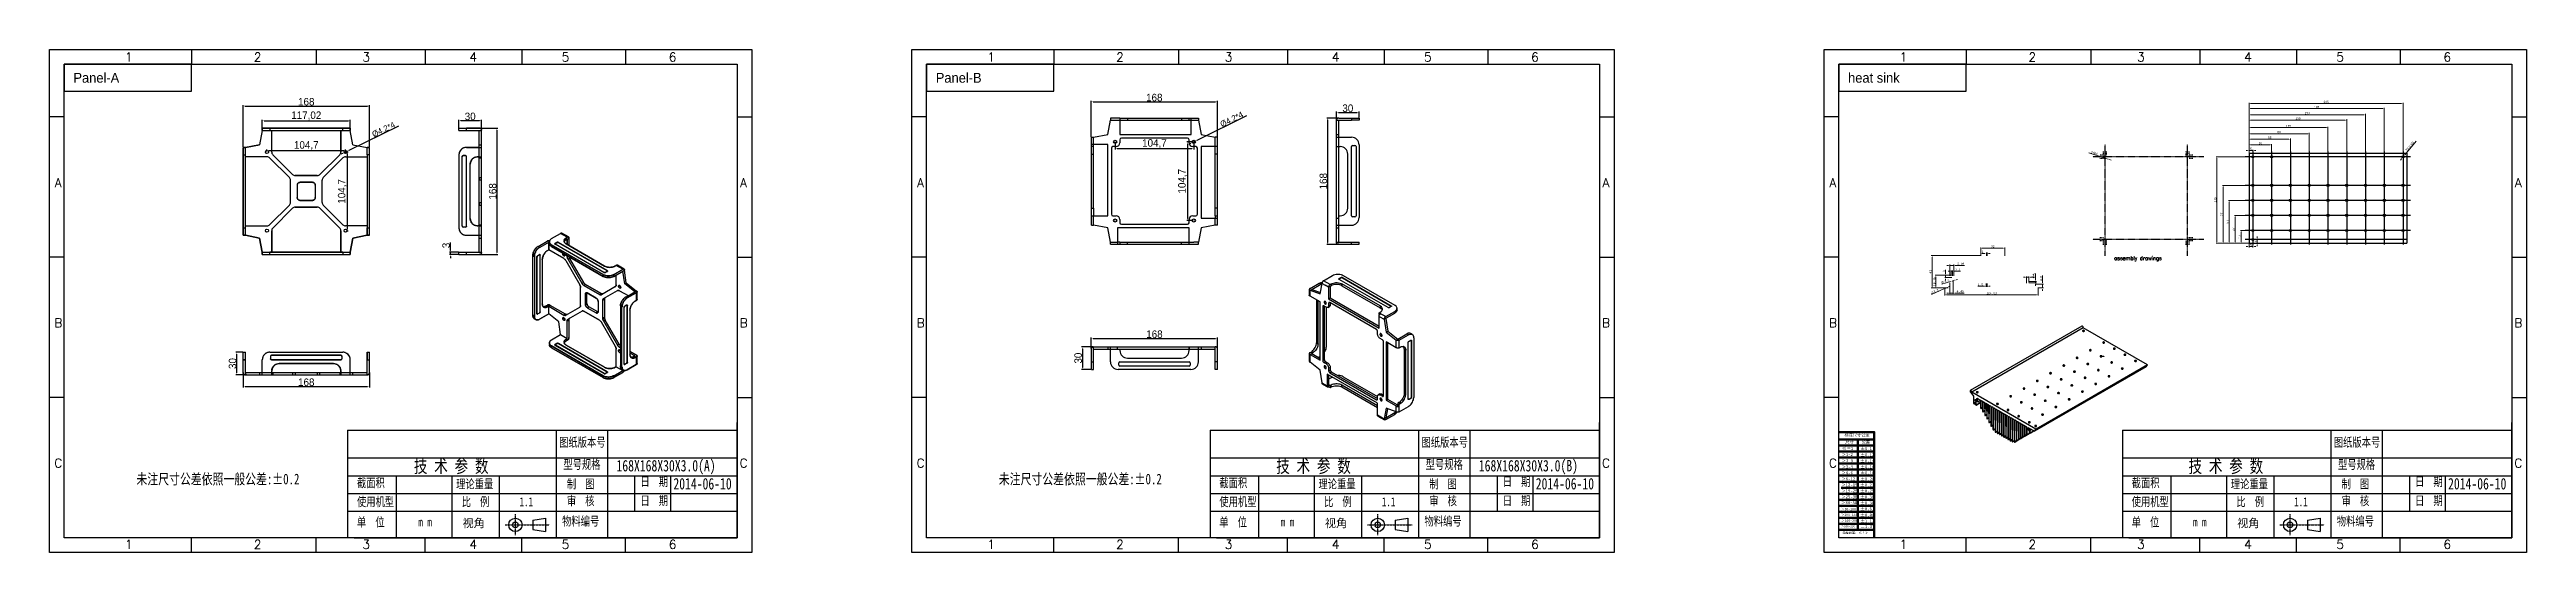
# Model space of a CAD drawing. Header units: millimetres. Extents: x 1063 to 4361, y 385 to 1055.
import ezdxf
from ezdxf.enums import TextEntityAlignment as Align

# ---------------------------------------------------------------- set-up
doc = ezdxf.new("R2010")
doc.units = ezdxf.units.MM
for name, pattern in [('BORDER2', [22.225, 6.35, -3.175, 6.35, -3.175, 0, -3.175]), ('CENTER', [0.6, 0.375, -0.075, 0.075, -0.075]), ('DOT', [0.2, 0.1, -0.1]), ('HIDDEN', [9.525, 6.35, -3.175])]:
    doc.linetypes.add(name, pattern=pattern)
doc.layers.add('ZC', color=1, linetype='BORDER2', lineweight=13)
doc.styles.add('DIM_FONT', font='')
doc.styles.add('Roman', font='romans', dxfattribs={"bigfont": 'bigfont'})
doc.styles.add('s12', font='', dxfattribs={"height": 3})
doc.styles.add('ST', font='')
doc.styles.add('文字', font='', dxfattribs={"width": 0.75, "height": 1})
doc.styles.get('DIM_FONT').set_extended_font_data('FangSong_GB2312')
doc.styles.get('s12').set_extended_font_data('SimSun')
doc.styles.get('ST').set_extended_font_data('PMingLiU')
doc.styles.get('文字').set_extended_font_data('SimSun')
doc.dimstyles.new('1', dxfattribs={"dimtxt": 3, "dimasz": 2, "dimexe": 1, "dimexo": 0, "dimtad": 1, "dimdsep": 46, "dimtxsty": 'DIM_FONT', "dimcen": 0, "dimclrd": 256, "dimclre": 256, "dimclrt": 7, "dimadec": 1, "dimazin": 2, "dimtfac": 1, "dimtmove": 0, "dimatfit": 3, "dimfxl": 1, "dimlwd": 13, "dimlwe": 13, "dimarcsym": 0})
doc.dimstyles.new('ISO-25', dxfattribs={"dimtxt": 2.5, "dimasz": 2.5, "dimexe": 1.25, "dimexo": 0.625, "dimtad": 1, "dimtxsty": '文字', "dimcen": 2.5, "dimadec": 0, "dimazin": 0, "dimtfac": 1, "dimtmove": 0, "dimatfit": 3, "dimfxl": 1, "dimarcsym": 0})

msp = doc.modelspace()

# ---------------------------------------------------------------- texts
at = {"style": 'ST'}
for s, height, p in [('Panel-A', 13.104, (1095.258, 1010.504)), ('Panel-B', 13.104, (2243.147, 1010.504)), ('heat sink', 13.104, (3457.546, 1010.504)), ('视角', 10.92, (1613.107, 418.9)), ('视角', 10.92, (2760.996, 418.9)), ('视角', 10.92, (3975.395, 418.9))]:
    msp.add_text(s, height=height, dxfattribs=at).set_placement(p)
at = {"color": 0, "lineweight": -3, "style": 'Roman'}
for s, p in [('1', (1168.89, 1038.777)), ('2', (1340.432, 1038.777)), ('3', (1484.996, 1038.777)), ('4', (1627.528, 1038.777)), ('5', (1750.183, 1038.777)), ('6', (1892.792, 1038.777)), ('1', (2316.779, 1038.777)), ('2', (2488.321, 1038.777)), ('3', (2632.885, 1038.777)), ('4', (2775.417, 1038.777)), ('5', (2898.072, 1038.777)), ('6', (3040.681, 1038.777)), ('1', (3531.178, 1038.777)), ('2', (3702.72, 1038.777)), ('3', (3847.284, 1038.777)), ('4', (3989.816, 1038.777)), ('5', (4112.471, 1038.777)), ('6', (4255.08, 1038.777)), ('A', (1075.054, 871.578)), ('A', (1987.358, 871.578)), ('A', (2222.943, 871.578)), ('A', (3135.247, 871.578)), ('A', (3437.342, 871.578)), ('A', (4349.646, 871.578)), ('B', (1075.054, 684.976)), ('B', (1987.358, 684.976)), ('B', (2222.943, 684.976)), ('B', (3135.247, 684.976)), ('B', (3437.342, 684.976)), ('B', (4349.646, 684.976)), ('C', (1075.054, 498.375)), ('C', (1987.358, 498.375)), ('C', (2222.943, 498.375)), ('C', (3135.247, 498.375)), ('C', (3437.342, 498.375)), ('C', (4349.646, 498.375)), ('1', (1168.89, 390.266)), ('2', (1340.432, 390.266)), ('3', (1484.996, 390.266)), ('4', (1627.528, 390.266)), ('5', (1750.183, 390.266)), ('6', (1892.792, 390.266)), ('1', (2316.779, 390.266)), ('2', (2488.321, 390.266)), ('3', (2632.885, 390.266)), ('4', (2775.417, 390.266)), ('5', (2898.072, 390.266)), ('6', (3040.681, 390.266)), ('1', (3531.178, 390.266)), ('2', (3702.72, 390.266)), ('3', (3847.284, 390.266)), ('4', (3989.816, 390.266)), ('5', (4112.471, 390.266)), ('6', (4255.08, 390.266))]:
    msp.add_text(s, height=11.785, dxfattribs=at).set_placement(p, align=Align.CENTER)
at = {"style": '文字', "width": 0.75}
for s, p in [('168X168X30X3.0(A)', (1818.153, 493.284)), ('168X168X30X3.0(B)', (2966.042, 493.284)), ('2014-06-10', (1893.87, 469.277)), ('2014-06-10', (3041.759, 469.277)), ('2014-06-10', (4256.158, 469.277))]:
    msp.add_text(s, height=15.21, dxfattribs=at).set_placement(p)
at = {"color": 0, "lineweight": -3, "style": '文字', "width": 0.75}
for p in [(1554.329, 420.089), (2702.218, 420.089), (3916.617, 420.089)]:
    msp.add_text('m m', height=11.7853, dxfattribs=at).set_placement(p)
at = {"insert": (3811.636, 779.53), "char_height": 5, "attachment_point": 1, "style": 'Roman'}
msp.add_mtext_dynamic_manual_height_columns('{\\Fromans,bigfont|c134;assembly drawings}', width=100.73363, gutter_width=12.5, heights=[0], dxfattribs=at)
at = {"color": 0, "lineweight": -3, "style": '文字'}
for s, insert, char_height, width, attachment_point in [('图纸版本号', (1741.721, 537.87), 11.7853, 62.85514, 1), ('图纸版本号', (2889.61, 537.87), 11.7853, 62.85514, 1), ('图纸版本号', (4104.009, 537.87), 11.7853, 62.85514, 1), ('技 术 参 数', (1548.38, 499.357), 17.678, 268.91746, 4), ('型号规格', (1747.372, 508.289), 11.7853, 62.85514, 1), ('技 术 参 数', (2696.269, 499.357), 17.678, 268.91746, 4), ('型号规格', (2895.261, 508.289), 11.7853, 62.85514, 1), ('技 术 参 数', (3910.668, 499.357), 17.678, 268.91746, 4), ('型号规格', (4109.66, 508.289), 11.7853, 62.85514, 1), ('未注尺寸公差依照一般公差:%%P0.2', (1179.175, 490.205), 14.14241, 229.68163, 1), ('截面积', (1472.69, 483.862), 11.7853, 40.62799, 1), ('理论重量', (1604.616, 482.328), 11.7853, 63.01778, 1), ('制  图', (1752.106, 482.328), 11.7853, 62.85514, 1), ('审  核', (1752.106, 459.971), 11.7853, 62.85514, 1), ('日  期', (1850.004, 485.605), 11.7853, 62.85514, 1), ('日  期', (1850.004, 460.151), 11.7853, 62.85514, 1), ('未注尺寸公差依照一般公差:%%P0.2', (2327.063, 490.205), 14.14241, 229.68163, 1), ('截面积', (2620.578, 483.862), 11.7853, 40.62799, 1), ('理论重量', (2752.505, 482.328), 11.7853, 63.01778, 1), ('制  图', (2899.995, 482.328), 11.7853, 62.85514, 1), ('审  核', (2899.995, 459.971), 11.7853, 62.85514, 1), ('日  期', (2997.893, 485.605), 11.7853, 62.85514, 1), ('日  期', (2997.893, 460.151), 11.7853, 62.85514, 1), ('截面积', (3834.978, 483.862), 11.7853, 40.62799, 1), ('理论重量', (3966.904, 482.328), 11.7853, 63.01778, 1), ('制  图', (4114.394, 482.328), 11.7853, 62.85514, 1), ('审  核', (4114.394, 459.971), 11.7853, 62.85514, 1), ('日  期', (4212.292, 485.605), 11.7853, 62.85514, 1), ('日  期', (4212.292, 460.151), 11.7853, 62.85514, 1), ('使用机型', (1472.69, 458.757), 11.7853, 55.76351, 1), ('单  位', (1472.69, 431.632), 11.7853, 55.76351, 1), ('比  例', (1612.124, 458.757), 11.7853, 63.01778, 1), ('1.1', (1689.048, 458.757), 11.7853, 63.01778, 1), ('物料编号', (1745.726, 432.907), 11.7853, 62.85514, 1), ('使用机型', (2620.578, 458.757), 11.7853, 55.76351, 1), ('单  位', (2620.578, 431.632), 11.7853, 55.76351, 1), ('比  例', (2760.013, 458.757), 11.7853, 63.01778, 1), ('1.1', (2836.936, 458.757), 11.7853, 63.01778, 1), ('物料编号', (2893.614, 432.907), 11.7853, 62.85514, 1), ('使用机型', (3834.978, 458.757), 11.7853, 55.76351, 1), ('单  位', (3834.978, 431.632), 11.7853, 55.76351, 1), ('比  例', (3974.412, 458.757), 11.7853, 63.01778, 1), ('1.1', (4051.336, 458.757), 11.7853, 63.01778, 1), ('物料编号', (4108.014, 432.907), 11.7853, 62.85514, 1)]:
    msp.add_mtext(s, dxfattribs=dict(at, insert=insert, char_height=char_height, width=width, attachment_point=attachment_point))
at = {"layer": 'ZC', "color": 0, "linetype": 'ByBlock', "lineweight": 50, "attachment_point": 1, "style": 's12'}
for s, insert, char_height, width in [('{\\fKaiTi_GB2312|b0|i0|c134|p49;标准尺寸公差}', (3452.661, 543.714), 4, 327.68791), ('{\\fSimSun|b0|i0|c134|p54;尺寸}', (3453.84, 534.115), 4, 327.68791), ('{\\fSimSun|b0|i0|c134|p54;公差}', (3475.531, 534.283), 4, 327.68791), ('{\\fSimSun|b0|i0|c134|p54;＞1-2}', (3448.978, 517.73), 4, 327.68791), ('{\\fSimSun|b0|i0|c134|p54;＞3-4}', (3449.004, 501.401), 4, 327.68791), ('{\\fSimSun|b0|i0|c134|p54;＞2-3}', (3449.093, 509.59), 4, 327.68791), ('{\\fSimSun|b0|i0|c134|p54;≤＝1}', (3449.281, 525.786), 4, 327.68791), ('{\\fSimSun|b0|i0|c134|p54;±0.14}', (3473.504, 509.399), 4, 327.68791), ('{\\fSimSun|b0|i0|c134|p54;±0.12}', (3473.689, 517.427), 4, 327.68791), ('{\\fSimSun|b0|i0|c134|p54;±0.1}', (3473.69, 525.584), 4, 327.68791), ('{\\fSimSun|b0|i0|c134|p54;±0.16}', (3473.77, 501.384), 4, 327.68791), ('{\\fSimSun|b0|i0|c134|p54;＞25-38}', (3448.667, 461.46), 4, 327.68791), ('{\\fSimSun|b0|i0|c134|p54;＞19-25}', (3448.701, 469.423), 4, 327.68791), ('{\\fSimSun|b0|i0|c134|p54;＞12-19}', (3448.703, 477.491), 4, 327.68791), ('{\\fSimSun|b0|i0|c134|p54;＞6-12}', (3448.841, 485.453), 4, 327.68791), ('{\\fSimSun|b0|i0|c134|p54;＞4-6}', (3448.902, 493.537), 4, 327.68791), ('{\\fSimSun|b0|i0|c134|p54;±0.23}', (3473.465, 477.401), 4, 327.68791), ('{\\fSimSun|b0|i0|c134|p54;±0.25}', (3473.53, 469.497), 4, 327.68791), ('{\\fSimSun|b0|i0|c134|p54;±0.30}', (3473.53, 461.332), 4, 327.68791), ('{\\fSimSun|b0|i0|c134|p54;±0.20}', (3473.675, 485.203), 4, 327.68791), ('{\\fSimSun|b0|i0|c134|p54;±0.18}', (3473.707, 493.59), 4, 327.68791), ('{\\fSimSun|b0|i0|c134|p54;＞100-150}', (3448.18, 437.253), 3.2, 262.15033), ('{\\fSimSun|b0|i0|c134|p54;＞50-100}', (3448.389, 444.647), 3.2, 262.15033), ('{\\fSimSun|b0|i0|c134|p54;＞150-200}', (3448.389, 429.52), 3.2, 262.15033), ('{\\fSimSun|b0|i0|c134|p54;＞38-50}', (3448.32, 453.74), 4, 327.68791), ('{\\fSimSun|b0|i0|c134|p54;±0.36}', (3473.53, 453.286), 4, 327.68791), ('{\\fSimSun|b0|i0|c134|p54;±0.61}', (3473.53, 445.528), 4, 327.68791), ('{\\fSimSun|b0|i0|c134|p54;±0.86}', (3473.591, 437.231), 4, 327.68791), ('{\\fSimSun|b0|i0|c134|p54;±1.12}', (3473.721, 429.344), 4, 327.68791), ('{\\fSimSun|b0|i0|c134|p54;\\H0.6667x;＞200-250}', (3448.389, 421.478), 4, 327.68791), ('{\\fSimSun|b0|i0|c134|p54;\\H0.75x;角度偏差：≤±\\f@Batang|b0|i0|c0|p18;1\\fSimSun|b0|i0|c134|p54;°}', (3450.022, 413.16), 4, 327.68791), ('{\\fSimSun|b0|i0|c134|p54;±1.37}', (3473.804, 421.905), 4, 327.68791)]:
    msp.add_mtext(s, dxfattribs=dict(at, insert=insert, char_height=char_height, width=width))

# ---------------------------------------------------------------- blocks, each defined once
blk = doc.blocks.new('*D82')
at = {"color": 0, "lineweight": -2, "transparency": 16777216}
for p, q in [((1321.2, 925.1), (1321.2, 980.7)), ((1323.7, 979.5), (1486.7, 979.5)), ((1489.2, 925.1), (1489.2, 980.7))]:
    blk.add_line(p, q, dxfattribs=at)
at = {"color": 0, "transparency": 16777216}
for points in [[(1323.7, 979.9), (1323.7, 979), (1321.2, 979.5)], [(1486.7, 979.9), (1486.7, 979), (1489.2, 979.5)]]:
    blk.add_solid(points, dxfattribs=at)
at = {"layer": 'Defpoints', "color": 0, "transparency": 16777216}
for p in [(1489.2, 979.5), (1321.2, 924.4), (1489.2, 924.4)]:
    blk.add_point(p, dxfattribs=at)
at = {"color": 0, "transparency": 16777216, "insert": (1405.2, 985.1), "char_height": 10, "attachment_point": 5, "style": 'ST'}
blk.add_mtext('168', dxfattribs=at)
blk = doc.blocks.new('*D83')
at = {"color": 0, "lineweight": -2, "transparency": 16777216}
for p, q in [((1346.7, 950.6), (1346.7, 961)), ((1349.2, 959.7), (1461.2, 959.7)), ((1463.7, 949.8), (1463.7, 961))]:
    blk.add_line(p, q, dxfattribs=at)
at = {"color": 0, "transparency": 16777216}
for points in [[(1349.2, 960.2), (1349.2, 959.3), (1346.7, 959.7)], [(1461.2, 960.2), (1461.2, 959.3), (1463.7, 959.7)]]:
    blk.add_solid(points, dxfattribs=at)
at = {"layer": 'Defpoints', "color": 0, "transparency": 16777216}
for p in [(1463.7, 959.7), (1346.7, 949.9), (1463.7, 949.2)]:
    blk.add_point(p, dxfattribs=at)
at = {"color": 0, "transparency": 16777216, "insert": (1405.2, 966.3), "char_height": 10, "attachment_point": 5, "style": 'ST'}
blk.add_mtext('117,02', dxfattribs=at)
blk = doc.blocks.new('*D76')
at = {"color": 0, "lineweight": -2, "transparency": 16777216}
for p, q in [((1352.9, 918.9), (1352.9, 921.5)), ((1355.4, 920.2), (1455.1, 920.2)), ((1457.6, 918.9), (1457.6, 921.5))]:
    blk.add_line(p, q, dxfattribs=at)
at = {"color": 0, "transparency": 16777216}
for points in [[(1355.4, 920.7), (1355.4, 919.8), (1352.9, 920.2)], [(1455.1, 920.7), (1455.1, 919.8), (1457.6, 920.2)]]:
    blk.add_solid(points, dxfattribs=at)
at = {"layer": 'Defpoints', "color": 0, "transparency": 16777216}
for p in [(1352.9, 918.3), (1457.6, 920.2), (1457.6, 918.3)]:
    blk.add_point(p, dxfattribs=at)
at = {"color": 0, "transparency": 16777216, "insert": (1405.2, 926.8), "char_height": 10, "attachment_point": 5, "style": 'ST'}
blk.add_mtext('104,7', dxfattribs=at)
blk = doc.blocks.new('*D77')
at = {"color": 0, "lineweight": -2, "transparency": 16777216}
for p, q in [((1458.2, 918.3), (1461, 918.3)), ((1459.8, 915.8), (1459.8, 816.1)), ((1458.2, 813.6), (1461, 813.6))]:
    blk.add_line(p, q, dxfattribs=at)
at = {"color": 0, "transparency": 16777216}
for points in [[(1459.3, 915.8), (1460.2, 915.8), (1459.8, 918.3)], [(1459.3, 816.1), (1460.2, 816.1), (1459.8, 813.6)]]:
    blk.add_solid(points, dxfattribs=at)
at = {"layer": 'Defpoints', "color": 0, "transparency": 16777216}
for p in [(1457.6, 918.3), (1457.6, 813.6), (1459.8, 813.6)]:
    blk.add_point(p, dxfattribs=at)
at = {"color": 0, "transparency": 16777216, "insert": (1453.2, 865.9), "char_height": 10, "attachment_point": 5, "rotation": 90, "style": 'ST'}
blk.add_mtext('104,7', dxfattribs=at)
blk = doc.blocks.new('*D87')
at = {"color": 0, "lineweight": -2, "transparency": 16777216}
for p, q in [((1608.4, 950.6), (1608.4, 961.2)), ((1610.9, 960), (1635.9, 960)), ((1638.4, 947.6), (1638.4, 961.2))]:
    blk.add_line(p, q, dxfattribs=at)
at = {"color": 0, "transparency": 16777216}
for points in [[(1610.9, 960.4), (1610.9, 959.5), (1608.4, 960)], [(1635.9, 960.4), (1635.9, 959.5), (1638.4, 960)]]:
    blk.add_solid(points, dxfattribs=at)
at = {"layer": 'Defpoints', "color": 0, "transparency": 16777216}
for p in [(1638.4, 960), (1608.4, 949.9), (1638.4, 946.9)]:
    blk.add_point(p, dxfattribs=at)
at = {"color": 0, "transparency": 16777216, "insert": (1623.4, 965.6), "char_height": 10, "attachment_point": 5, "style": 'ST'}
blk.add_mtext('30', dxfattribs=at)
blk = doc.blocks.new('*D88')
at = {"color": 0, "lineweight": -2, "transparency": 16777216}
for p, q in [((1636, 949.9), (1660.2, 949.9)), ((1659, 947.4), (1659, 784.4)), ((1636, 781.9), (1660.2, 781.9))]:
    blk.add_line(p, q, dxfattribs=at)
at = {"color": 0, "transparency": 16777216}
for points in [[(1658.6, 947.4), (1659.4, 947.4), (1659, 949.9)], [(1658.6, 784.4), (1659.4, 784.4), (1659, 781.9)]]:
    blk.add_solid(points, dxfattribs=at)
at = {"layer": 'Defpoints', "color": 0, "transparency": 16777216}
for p in [(1635.4, 949.9), (1635.4, 781.9), (1659, 781.9)]:
    blk.add_point(p, dxfattribs=at)
at = {"color": 0, "transparency": 16777216, "insert": (1653.4, 865.9), "char_height": 10, "attachment_point": 5, "rotation": 90, "style": 'ST'}
blk.add_mtext('168', dxfattribs=at)
blk = doc.blocks.new('*D89')
at = {"color": 0, "lineweight": -2, "transparency": 16777216}
for p, q in [((1597, 787.4), (1597, 797.8)), ((1607.8, 784.9), (1595.7, 784.9)), ((1607.8, 781.9), (1595.7, 781.9)), ((1597, 781.9), (1597, 784.9)), ((1597, 779.4), (1597, 776.9))]:
    blk.add_line(p, q, dxfattribs=at)
at = {"color": 0, "transparency": 16777216}
for points in [[(1596.6, 787.4), (1597.4, 787.4), (1597, 784.9)], [(1596.6, 779.4), (1597.4, 779.4), (1597, 781.9)]]:
    blk.add_solid(points, dxfattribs=at)
at = {"layer": 'Defpoints', "color": 0, "transparency": 16777216}
for p in [(1597, 784.9), (1608.4, 784.9), (1608.4, 781.9)]:
    blk.add_point(p, dxfattribs=at)
at = {"color": 0, "transparency": 16777216, "insert": (1591.4, 793.9), "char_height": 10, "attachment_point": 5, "rotation": 90, "style": 'ST'}
blk.add_mtext('3', dxfattribs=at)
blk = doc.blocks.new('*D90')
at = {"color": 0, "lineweight": -2, "transparency": 16777216}
for p, q in [((1321.2, 623.9), (1321.2, 605)), ((1323.7, 606.2), (1486.7, 606.2)), ((1489.2, 624.1), (1489.2, 605))]:
    blk.add_line(p, q, dxfattribs=at)
at = {"color": 0, "transparency": 16777216}
for points in [[(1323.7, 606.7), (1323.7, 605.8), (1321.2, 606.2)], [(1486.7, 606.7), (1486.7, 605.8), (1489.2, 606.2)]]:
    blk.add_solid(points, dxfattribs=at)
at = {"layer": 'Defpoints', "color": 0, "transparency": 16777216}
for p in [(1321.2, 624.5), (1489.2, 624.7), (1489.2, 606.2)]:
    blk.add_point(p, dxfattribs=at)
at = {"color": 0, "transparency": 16777216, "insert": (1405.2, 611.9), "char_height": 10, "attachment_point": 5, "style": 'ST'}
blk.add_mtext('168', dxfattribs=at)
blk = doc.blocks.new('*D91')
at = {"color": 0, "lineweight": -2, "transparency": 16777216}
for p, q in [((1320.6, 651.8), (1311.5, 651.8)), ((1312.8, 624.3), (1312.8, 649.3)), ((1325.6, 621.8), (1311.5, 621.8))]:
    blk.add_line(p, q, dxfattribs=at)
at = {"color": 0, "transparency": 16777216}
for points in [[(1312.3, 649.3), (1313.2, 649.3), (1312.8, 651.8)], [(1312.3, 624.3), (1313.2, 624.3), (1312.8, 621.8)]]:
    blk.add_solid(points, dxfattribs=at)
at = {"layer": 'Defpoints', "color": 0, "transparency": 16777216}
for p in [(1312.8, 651.8), (1321.2, 651.8), (1326.2, 621.8)]:
    blk.add_point(p, dxfattribs=at)
at = {"color": 0, "transparency": 16777216, "insert": (1307.1, 636.8), "char_height": 10, "attachment_point": 5, "rotation": 90, "style": 'ST'}
blk.add_mtext('30', dxfattribs=at)
blk = doc.blocks.new('*D92')
at = {"color": 0, "lineweight": -2, "transparency": 16777216}
for p, q in [((2450.2, 938.6), (2450.2, 986.4)), ((2452.7, 985.1), (2615.7, 985.1)), ((2618.2, 938.6), (2618.2, 986.4))]:
    blk.add_line(p, q, dxfattribs=at)
at = {"color": 0, "transparency": 16777216}
for points in [[(2452.7, 985.5), (2452.7, 984.7), (2450.2, 985.1)], [(2615.7, 985.5), (2615.7, 984.7), (2618.2, 985.1)]]:
    blk.add_solid(points, dxfattribs=at)
at = {"layer": 'Defpoints', "color": 0, "transparency": 16777216}
for p in [(2618.2, 985.1), (2450.2, 938), (2618.2, 938)]:
    blk.add_point(p, dxfattribs=at)
at = {"color": 0, "transparency": 16777216, "insert": (2534, 990.7), "char_height": 10, "attachment_point": 5, "style": 'ST'}
blk.add_mtext('168', dxfattribs=at)
blk = doc.blocks.new('*D94')
at = {"color": 0, "lineweight": -2, "transparency": 16777216}
for p, q in [((2481.9, 931.2), (2481.9, 921.6)), ((2586.6, 931.2), (2586.6, 921.6)), ((2484.4, 922.8), (2584.1, 922.8))]:
    blk.add_line(p, q, dxfattribs=at)
at = {"color": 0, "transparency": 16777216}
for points in [[(2484.4, 923.2), (2484.4, 922.4), (2481.9, 922.8)], [(2584.1, 923.2), (2584.1, 922.4), (2586.6, 922.8)]]:
    blk.add_solid(points, dxfattribs=at)
at = {"layer": 'Defpoints', "color": 0, "transparency": 16777216}
for p in [(2481.9, 931.8), (2586.6, 931.8), (2586.6, 922.8)]:
    blk.add_point(p, dxfattribs=at)
at = {"color": 0, "transparency": 16777216, "insert": (2534.2, 929.4), "char_height": 10, "attachment_point": 5, "style": 'ST'}
blk.add_mtext('104,7', dxfattribs=at)
blk = doc.blocks.new('*D95')
at = {"color": 0, "lineweight": -2, "transparency": 16777216}
for p, q in [((2585.9, 931.8), (2577.1, 931.8)), ((2578.3, 929.3), (2578.3, 829.6)), ((2585.9, 827.1), (2577.1, 827.1))]:
    blk.add_line(p, q, dxfattribs=at)
at = {"color": 0, "transparency": 16777216}
for points in [[(2577.9, 929.3), (2578.7, 929.3), (2578.3, 931.8)], [(2577.9, 829.6), (2578.7, 829.6), (2578.3, 827.1)]]:
    blk.add_solid(points, dxfattribs=at)
at = {"layer": 'Defpoints', "color": 0, "transparency": 16777216}
for p in [(2586.6, 931.8), (2578.3, 827.1), (2586.6, 827.1)]:
    blk.add_point(p, dxfattribs=at)
at = {"color": 0, "transparency": 16777216, "insert": (2571.7, 879.4), "char_height": 10, "attachment_point": 5, "rotation": 90, "style": 'ST'}
blk.add_mtext('104,7', dxfattribs=at)
blk = doc.blocks.new('*D96')
at = {"color": 0, "lineweight": -2, "transparency": 16777216}
for p, q in [((1527.8, 952.7), (1461.7, 920.3)), ((1453.4, 916.3), (1451.2, 915.2)), ((1455.7, 917.4), (1459.5, 919.2))]:
    blk.add_line(p, q, dxfattribs=at)
at = {"color": 0, "transparency": 16777216}
for points in [[(1453.3, 916.6), (1453.6, 915.9), (1455.7, 917.4)], [(1461.5, 920.7), (1461.9, 919.9), (1459.5, 919.2)]]:
    blk.add_solid(points, dxfattribs=at)
at = {"layer": 'Defpoints', "color": 0, "transparency": 16777216}
for p in [(1455.7, 917.4), (1459.5, 919.2)]:
    blk.add_point(p, dxfattribs=at)
at = {"color": 0, "transparency": 16777216, "insert": (1508.1, 948.2), "char_height": 8, "attachment_point": 5, "rotation": 26.1181, "style": 'ST'}
blk.add_mtext('%%C4.2*4', dxfattribs=at)
blk = doc.blocks.new('*D97')
at = {"color": 0, "lineweight": -2, "transparency": 16777216}
for p, q in [((2776.6, 961.1), (2776.6, 972.2)), ((2779.1, 970.9), (2804.1, 970.9)), ((2806.6, 964.1), (2806.6, 972.2))]:
    blk.add_line(p, q, dxfattribs=at)
at = {"color": 0, "transparency": 16777216}
for points in [[(2779.1, 971.3), (2779.1, 970.5), (2776.6, 970.9)], [(2804.1, 971.3), (2804.1, 970.5), (2806.6, 970.9)]]:
    blk.add_solid(points, dxfattribs=at)
at = {"layer": 'Defpoints', "color": 0, "transparency": 16777216}
for p in [(2776.6, 960.4), (2806.6, 970.9), (2806.6, 963.4)]:
    blk.add_point(p, dxfattribs=at)
at = {"color": 0, "transparency": 16777216, "insert": (2791.6, 976.5), "char_height": 10, "attachment_point": 5, "style": 'ST'}
blk.add_mtext('30', dxfattribs=at)
blk = doc.blocks.new('*D98')
at = {"color": 0, "lineweight": -2, "transparency": 16777216}
for p, q in [((2778.8, 963.4), (2763.5, 963.4)), ((2764.7, 960.9), (2764.7, 797.9)), ((2779, 795.4), (2763.5, 795.4))]:
    blk.add_line(p, q, dxfattribs=at)
at = {"color": 0, "transparency": 16777216}
for points in [[(2764.3, 960.9), (2765.2, 960.9), (2764.7, 963.4)], [(2764.3, 797.9), (2765.2, 797.9), (2764.7, 795.4)]]:
    blk.add_solid(points, dxfattribs=at)
at = {"layer": 'Defpoints', "color": 0, "transparency": 16777216}
for p in [(2779.4, 963.4), (2764.7, 795.4), (2779.6, 795.4)]:
    blk.add_point(p, dxfattribs=at)
at = {"color": 0, "transparency": 16777216, "insert": (2759.1, 879.4), "char_height": 10, "attachment_point": 5, "rotation": 90, "style": 'ST'}
blk.add_mtext('168', dxfattribs=at)
blk = doc.blocks.new('*D99')
at = {"color": 0, "lineweight": -2, "transparency": 16777216}
for p, q in [((2450.2, 656.6), (2450.2, 671.4)), ((2452.7, 670.1), (2615.7, 670.1)), ((2618.2, 657), (2618.2, 671.4))]:
    blk.add_line(p, q, dxfattribs=at)
at = {"color": 0, "transparency": 16777216}
for points in [[(2452.7, 670.6), (2452.7, 669.7), (2450.2, 670.1)], [(2615.7, 670.6), (2615.7, 669.7), (2618.2, 670.1)]]:
    blk.add_solid(points, dxfattribs=at)
at = {"layer": 'Defpoints', "color": 0, "transparency": 16777216}
for p in [(2618.2, 670.1), (2450.2, 656), (2618.2, 656.3)]:
    blk.add_point(p, dxfattribs=at)
at = {"color": 0, "transparency": 16777216, "insert": (2534.2, 675.8), "char_height": 10, "attachment_point": 5, "style": 'ST'}
blk.add_mtext('168', dxfattribs=at)
blk = doc.blocks.new('*D100')
at = {"color": 0, "lineweight": -2, "transparency": 16777216}
for p, q in [((2452.6, 659), (2437.1, 659)), ((2449.6, 629), (2437.1, 629)), ((2438.3, 656.5), (2438.3, 631.5))]:
    blk.add_line(p, q, dxfattribs=at)
at = {"color": 0, "transparency": 16777216}
for points in [[(2437.9, 656.5), (2438.7, 656.5), (2438.3, 659)], [(2437.9, 631.5), (2438.7, 631.5), (2438.3, 629)]]:
    blk.add_solid(points, dxfattribs=at)
at = {"layer": 'Defpoints', "color": 0, "transparency": 16777216}
for p in [(2438.3, 629), (2450.2, 629), (2453.2, 659)]:
    blk.add_point(p, dxfattribs=at)
at = {"color": 0, "transparency": 16777216, "insert": (2432.7, 644), "char_height": 10, "attachment_point": 5, "rotation": 90, "style": 'ST'}
blk.add_mtext('30', dxfattribs=at)
blk = doc.blocks.new('*D150')
at = {"color": 0, "lineweight": -2, "transparency": 16777216}
for p, q in [((2656.8, 966.2), (2590.7, 933.8)), ((2582.4, 929.8), (2580.2, 928.7)), ((2584.7, 930.9), (2588.5, 932.7))]:
    blk.add_line(p, q, dxfattribs=at)
at = {"color": 0, "transparency": 16777216}
for points in [[(2582.3, 930.1), (2582.6, 929.4), (2584.7, 930.9)], [(2590.5, 934.2), (2590.9, 933.4), (2588.5, 932.7)]]:
    blk.add_solid(points, dxfattribs=at)
at = {"layer": 'Defpoints', "color": 0, "transparency": 16777216}
for p in [(2584.7, 930.9), (2588.5, 932.7)]:
    blk.add_point(p, dxfattribs=at)
at = {"color": 0, "transparency": 16777216, "insert": (2637.1, 961.7), "char_height": 8, "attachment_point": 5, "rotation": 26.1181, "style": 'ST'}
blk.add_mtext('%%C4.2*4', dxfattribs=at)
blk = doc.blocks.new('*D179')
at = {"lineweight": 13, "transparency": 16777216}
for p, q in [((3639.3, 739.7), (3630.3, 739.7)), ((3641.3, 743.1), (3641.3, 738.7)), ((3642.8, 739.7), (3641.3, 739.7)), ((3642.8, 743.1), (3642.8, 738.7)), ((3644.8, 739.7), (3646.8, 739.7))]:
    blk.add_line(p, q, dxfattribs=at)
at = {"transparency": 16777216}
for points in [[(3639.3, 740.1), (3639.3, 739.4), (3641.3, 739.7)], [(3644.8, 740.1), (3644.8, 739.4), (3642.8, 739.7)]]:
    blk.add_solid(points, dxfattribs=at)
at = {"layer": 'Defpoints', "color": 0, "transparency": 16777216}
for p in [(3641.3, 743.1), (3641.3, 739.7), (3642.8, 743.1)]:
    blk.add_point(p, dxfattribs=at)
at = {"color": 7, "transparency": 16777216, "insert": (3633.8, 741.9), "char_height": 3, "attachment_point": 5, "style": 'DIM_FONT'}
blk.add_mtext('1.5', dxfattribs=at)
blk = doc.blocks.new('*D180')
at = {"lineweight": 13, "transparency": 16777216}
for p, q in [((3639.6, 783.4), (3635.6, 783.4)), ((3641.6, 780), (3641.6, 784.4)), ((3642.6, 783.4), (3641.6, 783.4)), ((3642.6, 780), (3642.6, 784.4)), ((3644.6, 783.4), (3646.6, 783.4))]:
    blk.add_line(p, q, dxfattribs=at)
at = {"transparency": 16777216}
for points in [[(3639.6, 783.7), (3639.6, 783), (3641.6, 783.4)], [(3644.6, 783.7), (3644.6, 783), (3642.6, 783.4)]]:
    blk.add_solid(points, dxfattribs=at)
at = {"layer": 'Defpoints', "color": 0, "transparency": 16777216}
for p in [(3641.6, 783.4), (3641.6, 780), (3642.6, 780)]:
    blk.add_point(p, dxfattribs=at)
at = {"color": 7, "transparency": 16777216, "insert": (3636.6, 785.5), "char_height": 3, "attachment_point": 5, "style": 'DIM_FONT'}
blk.add_mtext('1', dxfattribs=at)
blk = doc.blocks.new('*D181')
at = {"lineweight": 13, "transparency": 16777216}
for p, q in [((3706.8, 742.3), (3717.5, 742.3)), ((3710, 737.5), (3717.5, 737.5)), ((3716.5, 744.3), (3716.5, 753.8)), ((3716.5, 737.5), (3716.5, 742.3)), ((3716.5, 735.5), (3716.5, 733.5))]:
    blk.add_line(p, q, dxfattribs=at)
at = {"transparency": 16777216}
for points in [[(3716.2, 744.3), (3716.8, 744.3), (3716.5, 742.3)], [(3716.2, 735.5), (3716.8, 735.5), (3716.5, 737.5)]]:
    blk.add_solid(points, dxfattribs=at)
at = {"layer": 'Defpoints', "color": 0, "transparency": 16777216}
for p in [(3706.8, 742.3), (3710, 737.5), (3716.5, 742.3)]:
    blk.add_point(p, dxfattribs=at)
at = {"color": 7, "transparency": 16777216, "insert": (3714.4, 750), "char_height": 3, "attachment_point": 5, "rotation": 90, "style": 'DIM_FONT'}
blk.add_mtext('4.8', dxfattribs=at)
blk = doc.blocks.new('*D182')
at = {"lineweight": 13, "transparency": 16777216}
for p, q in [((3693.2, 751.6), (3691.2, 751.6)), ((3695.2, 743.8), (3695.2, 752.6)), ((3695.2, 751.6), (3698.2, 751.6)), ((3698.2, 745.1), (3698.2, 752.6)), ((3700.2, 751.6), (3705.4, 751.6))]:
    blk.add_line(p, q, dxfattribs=at)
at = {"transparency": 16777216}
for points in [[(3693.2, 751.9), (3693.2, 751.2), (3695.2, 751.6)], [(3700.2, 751.9), (3700.2, 751.2), (3698.2, 751.6)]]:
    blk.add_solid(points, dxfattribs=at)
at = {"layer": 'Defpoints', "color": 0, "transparency": 16777216}
for p in [(3695.2, 743.8), (3698.2, 751.6), (3698.2, 745.1)]:
    blk.add_point(p, dxfattribs=at)
at = {"color": 7, "transparency": 16777216, "insert": (3703.8, 753.7), "char_height": 3, "attachment_point": 5, "style": 'DIM_FONT'}
blk.add_mtext('3', dxfattribs=at)
blk = doc.blocks.new('*D183')
at = {"lineweight": 13, "transparency": 16777216}
for p, q in [((3698, 745.9), (3708.2, 745.9)), ((3698, 744.4), (3708.2, 744.4)), ((3707.2, 747.9), (3707.2, 756.8)), ((3707.2, 744.4), (3707.2, 745.9)), ((3707.2, 742.4), (3707.2, 740.4))]:
    blk.add_line(p, q, dxfattribs=at)
at = {"transparency": 16777216}
for points in [[(3706.8, 747.9), (3707.5, 747.9), (3707.2, 745.9)], [(3706.8, 742.4), (3707.5, 742.4), (3707.2, 744.4)]]:
    blk.add_solid(points, dxfattribs=at)
at = {"layer": 'Defpoints', "color": 0, "transparency": 16777216}
for p in [(3698, 745.9), (3698, 744.4), (3707.2, 745.9)]:
    blk.add_point(p, dxfattribs=at)
at = {"color": 7, "transparency": 16777216, "insert": (3705, 753.3), "char_height": 3, "attachment_point": 5, "rotation": 90, "style": 'DIM_FONT'}
blk.add_mtext('1.5', dxfattribs=at)
blk = doc.blocks.new('*D184')
at = {"lineweight": 13, "transparency": 16777216}
for p, q in [((3586.4, 737.5), (3586.4, 727.3)), ((3588.4, 728.3), (3708.5, 728.3)), ((3710.5, 737.7), (3710.5, 727.3))]:
    blk.add_line(p, q, dxfattribs=at)
at = {"transparency": 16777216}
for points in [[(3588.4, 728.6), (3588.4, 727.9), (3586.4, 728.3)], [(3708.5, 728.6), (3708.5, 727.9), (3710.5, 728.3)]]:
    blk.add_solid(points, dxfattribs=at)
at = {"layer": 'Defpoints', "color": 0, "transparency": 16777216}
for p in [(3586.4, 737.5), (3710.5, 737.7), (3710.5, 728.3)]:
    blk.add_point(p, dxfattribs=at)
at = {"color": 7, "transparency": 16777216, "insert": (3648.5, 730.4), "char_height": 3, "attachment_point": 5, "style": 'DIM_FONT'}
blk.add_mtext('124.03', dxfattribs=at)
blk = doc.blocks.new('*D185')
at = {"lineweight": 13, "transparency": 16777216}
for p, q in [((3592.6, 759.5), (3590.6, 759.5)), ((3594.6, 753.5), (3594.6, 760.5)), ((3594.6, 759.5), (3596.7, 759.5)), ((3596.7, 753.5), (3596.7, 760.5)), ((3598.7, 759.5), (3607, 759.5))]:
    blk.add_line(p, q, dxfattribs=at)
at = {"transparency": 16777216}
for points in [[(3592.6, 759.9), (3592.6, 759.2), (3594.6, 759.5)], [(3598.7, 759.9), (3598.7, 759.2), (3596.7, 759.5)]]:
    blk.add_solid(points, dxfattribs=at)
at = {"layer": 'Defpoints', "color": 0, "transparency": 16777216}
for p in [(3596.7, 759.5), (3594.6, 753.5), (3596.7, 753.5)]:
    blk.add_point(p, dxfattribs=at)
at = {"color": 7, "transparency": 16777216, "insert": (3603.9, 761.7), "char_height": 3, "attachment_point": 5, "style": 'DIM_FONT'}
blk.add_mtext('2.1', dxfattribs=at)
blk = doc.blocks.new('*D186')
at = {"lineweight": 13, "transparency": 16777216}
for p, q in [((3587.2, 756.2), (3587.2, 761.5)), ((3593.8, 754.2), (3586.2, 754.2)), ((3595.7, 751.2), (3586.2, 751.2)), ((3587.2, 751.2), (3587.2, 754.2)), ((3587.2, 749.2), (3587.2, 747.2))]:
    blk.add_line(p, q, dxfattribs=at)
at = {"transparency": 16777216}
for points in [[(3586.9, 756.2), (3587.5, 756.2), (3587.2, 754.2)], [(3586.9, 749.2), (3587.5, 749.2), (3587.2, 751.2)]]:
    blk.add_solid(points, dxfattribs=at)
at = {"layer": 'Defpoints', "color": 0, "transparency": 16777216}
for p in [(3587.2, 754.2), (3593.8, 754.2), (3595.7, 751.2)]:
    blk.add_point(p, dxfattribs=at)
at = {"color": 7, "transparency": 16777216, "insert": (3585.1, 759.9), "char_height": 3, "attachment_point": 5, "rotation": 90, "style": 'DIM_FONT'}
blk.add_mtext('3', dxfattribs=at)
blk = doc.blocks.new('*D187')
at = {"lineweight": 13, "transparency": 16777216}
for p, q in [((3568.7, 728.6), (3584.8, 736)), ((3589.5, 738.1), (3586.6, 736.8)), ((3591.3, 739), (3593.1, 739.8))]:
    blk.add_line(p, q, dxfattribs=at)
at = {"transparency": 16777216}
for points in [[(3584.6, 736.3), (3584.9, 735.7), (3586.6, 736.8)], [(3591.2, 739.3), (3591.5, 738.7), (3589.5, 738.1)]]:
    blk.add_solid(points, dxfattribs=at)
at = {"layer": 'Defpoints', "color": 0, "transparency": 16777216}
for p in [(3586.6, 736.8), (3589.5, 738.1)]:
    blk.add_point(p, dxfattribs=at)
at = {"color": 7, "transparency": 16777216, "insert": (3572.5, 732.7), "char_height": 3, "attachment_point": 5, "rotation": 24.5747, "style": 'DIM_FONT'}
blk.add_mtext('∅3.2', dxfattribs=at)
blk = doc.blocks.new('*D188')
at = {"lineweight": 13, "transparency": 16777216}
for p, q in [((3634.1, 780.5), (3568.3, 780.5)), ((3569.3, 739.5), (3569.3, 778.5)), ((3590.8, 737.5), (3568.3, 737.5))]:
    blk.add_line(p, q, dxfattribs=at)
at = {"transparency": 16777216}
for points in [[(3569, 778.5), (3569.7, 778.5), (3569.3, 780.5)], [(3569, 739.5), (3569.7, 739.5), (3569.3, 737.5)]]:
    blk.add_solid(points, dxfattribs=at)
at = {"layer": 'Defpoints', "color": 0, "transparency": 16777216}
for p in [(3569.3, 780.5), (3634.1, 780.5), (3590.8, 737.5)]:
    blk.add_point(p, dxfattribs=at)
at = {"color": 7, "transparency": 16777216, "insert": (3567.2, 759), "char_height": 3, "attachment_point": 5, "rotation": 90, "style": 'DIM_FONT'}
blk.add_mtext('43', dxfattribs=at)
blk = doc.blocks.new('*D189')
at = {"lineweight": 13, "transparency": 16777216}
for p, q in [((3591.1, 767.4), (3589.1, 767.4)), ((3593.1, 753.6), (3593.1, 768.4)), ((3593.1, 767.4), (3598.2, 767.4)), ((3598.2, 753.6), (3598.2, 768.4)), ((3600.2, 767.4), (3612.5, 767.4))]:
    blk.add_line(p, q, dxfattribs=at)
at = {"transparency": 16777216}
for points in [[(3591.1, 767.7), (3591.1, 767.1), (3593.1, 767.4)], [(3600.2, 767.7), (3600.2, 767.1), (3598.2, 767.4)]]:
    blk.add_solid(points, dxfattribs=at)
at = {"layer": 'Defpoints', "color": 0, "transparency": 16777216}
for p in [(3598.2, 767.4), (3593.1, 753.6), (3598.2, 753.6)]:
    blk.add_point(p, dxfattribs=at)
at = {"color": 7, "transparency": 16777216, "insert": (3607.4, 769.5), "char_height": 3, "attachment_point": 5, "style": 'DIM_FONT'}
blk.add_mtext('5.09', dxfattribs=at)
blk = doc.blocks.new('*D190')
at = {"lineweight": 13, "transparency": 16777216}
for p, q in [((3593.8, 754.2), (3573.5, 754.2)), ((3590.8, 737.5), (3573.5, 737.5)), ((3574.5, 739.5), (3574.5, 752.2))]:
    blk.add_line(p, q, dxfattribs=at)
at = {"transparency": 16777216}
for points in [[(3574.1, 752.2), (3574.8, 752.2), (3574.5, 754.2)], [(3574.1, 739.5), (3574.8, 739.5), (3574.5, 737.5)]]:
    blk.add_solid(points, dxfattribs=at)
at = {"layer": 'Defpoints', "color": 0, "transparency": 16777216}
for p in [(3574.5, 754.2), (3590.8, 737.5), (3593.8, 754.2)]:
    blk.add_point(p, dxfattribs=at)
at = {"color": 7, "transparency": 16777216, "insert": (3572.3, 745.8), "char_height": 3, "attachment_point": 5, "rotation": 90, "style": 'DIM_FONT'}
blk.add_mtext('16.76', dxfattribs=at)
blk = doc.blocks.new('*D191')
at = {"lineweight": 13, "transparency": 16777216}
for p, q in [((3634.1, 780), (3634.1, 791.4)), ((3666, 780), (3666, 791.4)), ((3636.1, 790.4), (3664, 790.4))]:
    blk.add_line(p, q, dxfattribs=at)
at = {"transparency": 16777216}
for points in [[(3636.1, 790.8), (3636.1, 790.1), (3634.1, 790.4)], [(3664, 790.8), (3664, 790.1), (3666, 790.4)]]:
    blk.add_solid(points, dxfattribs=at)
at = {"layer": 'Defpoints', "color": 0, "transparency": 16777216}
for p in [(3634.1, 780), (3666, 790.4), (3666, 780)]:
    blk.add_point(p, dxfattribs=at)
at = {"color": 7, "transparency": 16777216, "insert": (3650.1, 792.6), "char_height": 3, "attachment_point": 5, "style": 'DIM_FONT'}
blk.add_mtext('32', dxfattribs=at)
blk = doc.blocks.new('*D192')
at = {"lineweight": 13, "transparency": 16777216}
for p, q in [((3582.3, 742.5), (3594, 746)), ((3599.3, 747.6), (3596, 746.6)), ((3601.2, 748.1), (3603.1, 748.7))]:
    blk.add_line(p, q, dxfattribs=at)
at = {"transparency": 16777216}
for points in [[(3593.9, 746.3), (3594.1, 745.7), (3596, 746.6)], [(3601.1, 748.4), (3601.3, 747.8), (3599.3, 747.6)]]:
    blk.add_solid(points, dxfattribs=at)
at = {"layer": 'Defpoints', "color": 0, "transparency": 16777216}
for p in [(3596, 746.6), (3599.3, 747.6)]:
    blk.add_point(p, dxfattribs=at)
at = {"color": 7, "transparency": 16777216, "insert": (3586.6, 746), "char_height": 3, "attachment_point": 5, "rotation": 16.4335, "style": 'DIM_FONT'}
blk.add_mtext('∅3.5', dxfattribs=at)
blk = doc.blocks.new('*D193')
at = {"lineweight": 13, "transparency": 16777216}
for p, q in [((3591.1, 730.5), (3589.1, 730.5)), ((3593.1, 744.3), (3593.1, 729.5)), ((3593.1, 730.5), (3597.6, 730.5)), ((3597.6, 747.1), (3597.6, 729.5)), ((3599.6, 730.5), (3611.9, 730.5))]:
    blk.add_line(p, q, dxfattribs=at)
at = {"transparency": 16777216}
for points in [[(3591.1, 730.9), (3591.1, 730.2), (3593.1, 730.5)], [(3599.6, 730.9), (3599.6, 730.2), (3597.6, 730.5)]]:
    blk.add_solid(points, dxfattribs=at)
at = {"layer": 'Defpoints', "color": 0, "transparency": 16777216}
for p in [(3593.1, 744.3), (3593.1, 730.5), (3597.6, 747.1)]:
    blk.add_point(p, dxfattribs=at)
at = {"color": 7, "transparency": 16777216, "insert": (3606.8, 732.7), "char_height": 3, "attachment_point": 5, "style": 'DIM_FONT'}
blk.add_mtext('4.49', dxfattribs=at)
blk = doc.blocks.new('*D232')
at = {"lineweight": 13, "transparency": 16777216}
for p, q in [((3991.3, 796.9), (4003.1, 796.9)), ((3996.3, 801.9), (4003.1, 801.9)), ((4002.1, 803.9), (4002.1, 805.9)), ((4002.1, 801.9), (4002.1, 796.9)), ((4002.1, 794.9), (4002.1, 792.9))]:
    blk.add_line(p, q, dxfattribs=at)
at = {"transparency": 16777216}
for points in [[(4001.8, 803.9), (4002.4, 803.9), (4002.1, 801.9)], [(4001.8, 794.9), (4002.4, 794.9), (4002.1, 796.9)]]:
    blk.add_solid(points, dxfattribs=at)
at = {"layer": 'Defpoints', "color": 0, "transparency": 16777216}
for p in [(3991.3, 796.9), (3996.3, 801.9), (4002.1, 796.9)]:
    blk.add_point(p, dxfattribs=at)
at = {"color": 7, "transparency": 16777216, "insert": (4000, 799.4), "char_height": 3, "attachment_point": 5, "rotation": 90, "style": 'DIM_FONT'}
blk.add_mtext('5', dxfattribs=at)
blk = doc.blocks.new('*D215')
at = {"lineweight": 13, "transparency": 16777216}
for p, q in [((3778, 917.1), (3798.6, 910.4)), ((3803.8, 908.7), (3800.5, 909.8)), ((3805.7, 908.1), (3807.6, 907.5))]:
    blk.add_line(p, q, dxfattribs=at)
at = {"transparency": 16777216}
for points in [[(3798.7, 910.7), (3798.5, 910.1), (3800.5, 909.8)], [(3805.8, 908.4), (3805.6, 907.8), (3803.8, 908.7)]]:
    blk.add_solid(points, dxfattribs=at)
at = {"layer": 'Defpoints', "color": 0, "transparency": 16777216}
for p in [(3800.5, 909.8), (3803.8, 908.7)]:
    blk.add_point(p, dxfattribs=at)
at = {"color": 7, "transparency": 16777216, "insert": (3785, 917), "char_height": 3, "attachment_point": 5, "rotation": 342.123, "style": 'DIM_FONT'}
blk.add_mtext('{\\fGulim|b0|i0|c129|p34;2-M4}', dxfattribs=at)
blk = doc.blocks.new('*D216')
at = {"lineweight": 13, "transparency": 16777216}
for p, q in [((3988, 813.9), (3979.9, 813.9)), ((3991.3, 796.9), (3979.9, 796.9)), ((3980.9, 798.9), (3980.9, 811.9))]:
    blk.add_line(p, q, dxfattribs=at)
at = {"transparency": 16777216}
for points in [[(3980.5, 811.9), (3981.2, 811.9), (3980.9, 813.9)], [(3980.5, 798.9), (3981.2, 798.9), (3980.9, 796.9)]]:
    blk.add_solid(points, dxfattribs=at)
at = {"layer": 'Defpoints', "color": 0, "transparency": 16777216}
for p in [(3980.9, 813.9), (3988, 813.9), (3991.3, 796.9)]:
    blk.add_point(p, dxfattribs=at)
at = {"color": 7, "transparency": 16777216, "insert": (3978.7, 805.4), "char_height": 3, "attachment_point": 5, "rotation": 90, "style": 'DIM_FONT'}
blk.add_mtext('17', dxfattribs=at)
blk = doc.blocks.new('*D217')
at = {"lineweight": 13, "transparency": 16777216}
for p, q in [((3991.3, 833.9), (3971.8, 833.9)), ((3972.8, 798.9), (3972.8, 831.9)), ((3985.6, 796.9), (3971.8, 796.9))]:
    blk.add_line(p, q, dxfattribs=at)
at = {"transparency": 16777216}
for points in [[(3972.5, 831.9), (3973.1, 831.9), (3972.8, 833.9)], [(3972.5, 798.9), (3973.1, 798.9), (3972.8, 796.9)]]:
    blk.add_solid(points, dxfattribs=at)
at = {"layer": 'Defpoints', "color": 0, "transparency": 16777216}
for p in [(3972.8, 833.9), (3991.3, 833.9), (3985.6, 796.9)]:
    blk.add_point(p, dxfattribs=at)
at = {"color": 7, "transparency": 16777216, "insert": (3970.7, 815.4), "char_height": 3, "attachment_point": 5, "rotation": 90, "style": 'DIM_FONT'}
blk.add_mtext('37', dxfattribs=at)
blk = doc.blocks.new('*D218')
at = {"lineweight": 13, "transparency": 16777216}
for p, q in [((3991.3, 853.9), (3963.8, 853.9)), ((3964.8, 798.9), (3964.8, 851.9)), ((3991.3, 796.9), (3963.8, 796.9))]:
    blk.add_line(p, q, dxfattribs=at)
at = {"transparency": 16777216}
for points in [[(3964.5, 851.9), (3965.2, 851.9), (3964.8, 853.9)], [(3964.5, 798.9), (3965.2, 798.9), (3964.8, 796.9)]]:
    blk.add_solid(points, dxfattribs=at)
at = {"layer": 'Defpoints', "color": 0, "transparency": 16777216}
for p in [(3964.8, 853.9), (3991.3, 853.9), (3991.3, 796.9)]:
    blk.add_point(p, dxfattribs=at)
at = {"color": 7, "transparency": 16777216, "insert": (3962.7, 825.4), "char_height": 3, "attachment_point": 5, "rotation": 90, "style": 'DIM_FONT'}
blk.add_mtext('57', dxfattribs=at)
blk = doc.blocks.new('*D219')
at = {"lineweight": 13, "transparency": 16777216}
for p, q in [((3991.3, 873.9), (3955.9, 873.9)), ((3956.9, 798.9), (3956.9, 871.9)), ((3991.3, 796.9), (3955.9, 796.9))]:
    blk.add_line(p, q, dxfattribs=at)
at = {"transparency": 16777216}
for points in [[(3956.6, 871.9), (3957.3, 871.9), (3956.9, 873.9)], [(3956.6, 798.9), (3957.3, 798.9), (3956.9, 796.9)]]:
    blk.add_solid(points, dxfattribs=at)
at = {"layer": 'Defpoints', "color": 0, "transparency": 16777216}
for p in [(3956.9, 873.9), (3991.3, 873.9), (3991.3, 796.9)]:
    blk.add_point(p, dxfattribs=at)
at = {"color": 7, "transparency": 16777216, "insert": (3954.8, 835.4), "char_height": 3, "attachment_point": 5, "rotation": 90, "style": 'DIM_FONT'}
blk.add_mtext('77', dxfattribs=at)
blk = doc.blocks.new('*D220')
at = {"lineweight": 13, "transparency": 16777216}
for p, q in [((3991.3, 911.9), (3947.3, 911.9)), ((3948.3, 798.9), (3948.3, 909.9)), ((3991.3, 796.9), (3947.3, 796.9))]:
    blk.add_line(p, q, dxfattribs=at)
at = {"transparency": 16777216}
for points in [[(3947.9, 909.9), (3948.6, 909.9), (3948.3, 911.9)], [(3947.9, 798.9), (3948.6, 798.9), (3948.3, 796.9)]]:
    blk.add_solid(points, dxfattribs=at)
at = {"layer": 'Defpoints', "color": 0, "transparency": 16777216}
for p in [(3948.3, 911.9), (3991.3, 911.9), (3991.3, 796.9)]:
    blk.add_point(p, dxfattribs=at)
at = {"color": 7, "transparency": 16777216, "insert": (3946.2, 854.4), "char_height": 3, "attachment_point": 5, "rotation": 90, "style": 'DIM_FONT'}
blk.add_mtext('115', dxfattribs=at)
blk = doc.blocks.new('*D221')
at = {"lineweight": 13, "transparency": 16777216}
for p, q in [((3989.3, 792.4), (3987.3, 792.4)), ((3991.3, 796.9), (3991.3, 791.4)), ((3996.3, 792.4), (3991.3, 792.4)), ((3996.3, 801.9), (3996.3, 791.4)), ((3998.3, 792.4), (4000.3, 792.4))]:
    blk.add_line(p, q, dxfattribs=at)
at = {"transparency": 16777216}
for points in [[(3989.3, 792.7), (3989.3, 792), (3991.3, 792.4)], [(3998.3, 792.7), (3998.3, 792), (3996.3, 792.4)]]:
    blk.add_solid(points, dxfattribs=at)
at = {"layer": 'Defpoints', "color": 0, "transparency": 16777216}
for p in [(3991.3, 796.9), (3991.3, 792.4), (3996.3, 801.9)]:
    blk.add_point(p, dxfattribs=at)
at = {"color": 7, "transparency": 16777216, "insert": (3993.8, 794.5), "char_height": 3, "attachment_point": 5, "style": 'DIM_FONT'}
blk.add_mtext('5', dxfattribs=at)
blk = doc.blocks.new('*D222')
at = {"lineweight": 13, "transparency": 16777216}
for p, q in [((3989.3, 920.3), (3987.3, 920.3)), ((3991.3, 916.9), (3991.3, 921.3)), ((3991.3, 920.3), (3996.3, 920.3)), ((3996.3, 911.9), (3996.3, 921.3)), ((3998.3, 920.3), (4000.3, 920.3))]:
    blk.add_line(p, q, dxfattribs=at)
at = {"transparency": 16777216}
for points in [[(3989.3, 920.7), (3989.3, 920), (3991.3, 920.3)], [(3998.3, 920.7), (3998.3, 920), (3996.3, 920.3)]]:
    blk.add_solid(points, dxfattribs=at)
at = {"layer": 'Defpoints', "color": 0, "transparency": 16777216}
for p in [(3991.3, 916.9), (3996.3, 920.3), (3996.3, 911.9)]:
    blk.add_point(p, dxfattribs=at)
at = {"color": 7, "transparency": 16777216, "insert": (3993.8, 922.4), "char_height": 3, "attachment_point": 5, "style": 'DIM_FONT'}
blk.add_mtext('5', dxfattribs=at)
blk = doc.blocks.new('*D223')
at = {"lineweight": 13, "transparency": 16777216}
for p, q in [((3991.3, 916.9), (3991.3, 928.9)), ((3993.3, 927.9), (4019.3, 927.9)), ((4021.3, 911.9), (4021.3, 928.9))]:
    blk.add_line(p, q, dxfattribs=at)
at = {"transparency": 16777216}
for points in [[(3993.3, 928.2), (3993.3, 927.6), (3991.3, 927.9)], [(4019.3, 928.2), (4019.3, 927.6), (4021.3, 927.9)]]:
    blk.add_solid(points, dxfattribs=at)
at = {"layer": 'Defpoints', "color": 0, "transparency": 16777216}
for p in [(4021.3, 927.9), (3991.3, 916.9), (4021.3, 911.9)]:
    blk.add_point(p, dxfattribs=at)
at = {"color": 7, "transparency": 16777216, "insert": (4006.3, 930), "char_height": 3, "attachment_point": 5, "style": 'DIM_FONT'}
blk.add_mtext('30', dxfattribs=at)
blk = doc.blocks.new('*D224')
at = {"lineweight": 13, "transparency": 16777216}
for p, q in [((3991.3, 916.9), (3991.3, 936.4)), ((3993.3, 935.4), (4044.3, 935.4)), ((4046.3, 873.9), (4046.3, 936.4))]:
    blk.add_line(p, q, dxfattribs=at)
at = {"transparency": 16777216}
for points in [[(3993.3, 935.7), (3993.3, 935), (3991.3, 935.4)], [(4044.3, 935.7), (4044.3, 935), (4046.3, 935.4)]]:
    blk.add_solid(points, dxfattribs=at)
at = {"layer": 'Defpoints', "color": 0, "transparency": 16777216}
for p in [(4046.3, 935.4), (3991.3, 916.9), (4046.3, 873.9)]:
    blk.add_point(p, dxfattribs=at)
at = {"color": 7, "transparency": 16777216, "insert": (4018.8, 937.5), "char_height": 3, "attachment_point": 5, "style": 'DIM_FONT'}
blk.add_mtext('55', dxfattribs=at)
blk = doc.blocks.new('*D225')
at = {"lineweight": 13, "transparency": 16777216}
for p, q in [((3991.3, 916.9), (3991.3, 943.6)), ((3993.3, 942.6), (4069.3, 942.6)), ((4071.3, 873.9), (4071.3, 943.6))]:
    blk.add_line(p, q, dxfattribs=at)
at = {"transparency": 16777216}
for points in [[(3993.3, 943), (3993.3, 942.3), (3991.3, 942.6)], [(4069.3, 943), (4069.3, 942.3), (4071.3, 942.6)]]:
    blk.add_solid(points, dxfattribs=at)
at = {"layer": 'Defpoints', "color": 0, "transparency": 16777216}
for p in [(4071.3, 942.6), (3991.3, 916.9), (4071.3, 873.9)]:
    blk.add_point(p, dxfattribs=at)
at = {"color": 7, "transparency": 16777216, "insert": (4031.3, 944.8), "char_height": 3, "attachment_point": 5, "style": 'DIM_FONT'}
blk.add_mtext('80', dxfattribs=at)
blk = doc.blocks.new('*D226')
at = {"lineweight": 13, "transparency": 16777216}
for p, q in [((3991.3, 916.9), (3991.3, 951.7)), ((3993.3, 950.7), (4094.3, 950.7)), ((4096.3, 873.9), (4096.3, 951.7))]:
    blk.add_line(p, q, dxfattribs=at)
at = {"transparency": 16777216}
for points in [[(3993.3, 951.1), (3993.3, 950.4), (3991.3, 950.7)], [(4094.3, 951.1), (4094.3, 950.4), (4096.3, 950.7)]]:
    blk.add_solid(points, dxfattribs=at)
at = {"layer": 'Defpoints', "color": 0, "transparency": 16777216}
for p in [(4096.3, 950.7), (3991.3, 916.9), (4096.3, 873.9)]:
    blk.add_point(p, dxfattribs=at)
at = {"color": 7, "transparency": 16777216, "insert": (4043.8, 952.8), "char_height": 3, "attachment_point": 5, "style": 'DIM_FONT'}
blk.add_mtext('105', dxfattribs=at)
blk = doc.blocks.new('*D227')
at = {"lineweight": 13, "transparency": 16777216}
for p, q in [((3991.3, 916.9), (3991.3, 961.8)), ((3993.3, 960.8), (4119.3, 960.8)), ((4121.3, 873.9), (4121.3, 961.8))]:
    blk.add_line(p, q, dxfattribs=at)
at = {"transparency": 16777216}
for points in [[(3993.3, 961.1), (3993.3, 960.4), (3991.3, 960.8)], [(4119.3, 961.1), (4119.3, 960.4), (4121.3, 960.8)]]:
    blk.add_solid(points, dxfattribs=at)
at = {"layer": 'Defpoints', "color": 0, "transparency": 16777216}
for p in [(4121.3, 960.8), (3991.3, 916.9), (4121.3, 873.9)]:
    blk.add_point(p, dxfattribs=at)
at = {"color": 7, "transparency": 16777216, "insert": (4056.3, 962.9), "char_height": 3, "attachment_point": 5, "style": 'DIM_FONT'}
blk.add_mtext('130', dxfattribs=at)
blk = doc.blocks.new('*D228')
at = {"lineweight": 13, "transparency": 16777216}
for p, q in [((3991.3, 916.9), (3991.3, 968.9)), ((3993.3, 967.9), (4144.3, 967.9)), ((4146.3, 873.9), (4146.3, 968.9))]:
    blk.add_line(p, q, dxfattribs=at)
at = {"transparency": 16777216}
for points in [[(3993.3, 968.3), (3993.3, 967.6), (3991.3, 967.9)], [(4144.3, 968.3), (4144.3, 967.6), (4146.3, 967.9)]]:
    blk.add_solid(points, dxfattribs=at)
at = {"layer": 'Defpoints', "color": 0, "transparency": 16777216}
for p in [(4146.3, 967.9), (3991.3, 916.9), (4146.3, 873.9)]:
    blk.add_point(p, dxfattribs=at)
at = {"color": 7, "transparency": 16777216, "insert": (4068.8, 970.1), "char_height": 3, "attachment_point": 5, "style": 'DIM_FONT'}
blk.add_mtext('155', dxfattribs=at)
blk = doc.blocks.new('*D229')
at = {"lineweight": 13, "transparency": 16777216}
for p, q in [((3991.3, 916.9), (3991.3, 977)), ((3993.3, 976), (4169.3, 976)), ((4171.3, 873.9), (4171.3, 977))]:
    blk.add_line(p, q, dxfattribs=at)
at = {"transparency": 16777216}
for points in [[(3993.3, 976.3), (3993.3, 975.6), (3991.3, 976)], [(4169.3, 976.3), (4169.3, 975.6), (4171.3, 976)]]:
    blk.add_solid(points, dxfattribs=at)
at = {"layer": 'Defpoints', "color": 0, "transparency": 16777216}
for p in [(4171.3, 976), (3991.3, 916.9), (4171.3, 873.9)]:
    blk.add_point(p, dxfattribs=at)
at = {"color": 7, "transparency": 16777216, "insert": (4081.3, 978.1), "char_height": 3, "attachment_point": 5, "style": 'DIM_FONT'}
blk.add_mtext('180', dxfattribs=at)
blk = doc.blocks.new('*D230')
at = {"lineweight": 13, "transparency": 16777216}
for p, q in [((3991.3, 916.9), (3991.3, 983.9)), ((3993.3, 982.9), (4194.3, 982.9)), ((4196.3, 911.9), (4196.3, 983.9))]:
    blk.add_line(p, q, dxfattribs=at)
at = {"transparency": 16777216}
for points in [[(3993.3, 983.2), (3993.3, 982.6), (3991.3, 982.9)], [(4194.3, 983.2), (4194.3, 982.6), (4196.3, 982.9)]]:
    blk.add_solid(points, dxfattribs=at)
at = {"layer": 'Defpoints', "color": 0, "transparency": 16777216}
for p in [(4196.3, 982.9), (3991.3, 916.9), (4196.3, 911.9)]:
    blk.add_point(p, dxfattribs=at)
at = {"color": 7, "transparency": 16777216, "insert": (4093.8, 985), "char_height": 3, "attachment_point": 5, "style": 'DIM_FONT'}
blk.add_mtext('205', dxfattribs=at)
blk = doc.blocks.new('*D231')
at = {"lineweight": 13, "transparency": 16777216}
for p, q in [((4213.5, 932.9), (4198.5, 914.6)), ((4194.1, 909.1), (4192.8, 907.6)), ((4195.3, 910.7), (4197.2, 913))]:
    blk.add_line(p, q, dxfattribs=at)
at = {"transparency": 16777216}
for points in [[(4193.8, 909.4), (4194.3, 908.9), (4195.3, 910.7)], [(4198.2, 914.8), (4198.7, 914.4), (4197.2, 913)]]:
    blk.add_solid(points, dxfattribs=at)
at = {"layer": 'Defpoints', "color": 0, "transparency": 16777216}
for p in [(4195.3, 910.7), (4197.2, 913)]:
    blk.add_point(p, dxfattribs=at)
at = {"color": 7, "transparency": 16777216, "insert": (4205.3, 926.2), "char_height": 3, "attachment_point": 5, "rotation": 50.7561, "style": 'DIM_FONT'}
blk.add_mtext('{\\fGulim|b0|i0|c129|p34;39 X M3}', dxfattribs=at)

# ---------------------------------------------------------------- dimensions: what is measured, and where the dimension line sits
at = {"color": 1}
for base, p1, p2, picture, middle in [((1489.221, 979.457), (1321.221, 924.436), (1489.221, 924.436), '*D82', (1405.221, 985.082)), ((1463.73, 959.733), (1346.712, 949.928), (1463.73, 949.163), '*D83', (1405.221, 966.311)), ((1638.414, 959.964), (1608.414, 949.928), (1638.414, 946.928), '*D87', (1623.414, 965.589)), ((2806.605, 970.919), (2776.605, 960.444), (2806.605, 963.444), '*D97', (2791.605, 976.544)), ((1457.571, 920.248), (1352.871, 918.278), (1457.571, 918.278), '*D76', (1405.221, 926.825)), ((2586.567, 922.805), (2481.867, 931.794), (2586.567, 931.794), '*D94', (2534.217, 929.383)), ((2618.214, 670.137), (2450.217, 656.019), (2618.214, 656.333), '*D99', (2534.215, 675.762)), ((1489.219, 606.235), (1321.223, 624.525), (1489.219, 624.686), '*D90', (1405.221, 611.86))]:
    dim = msp.add_linear_dim(base=base, p1=p1, p2=p2, dimstyle='ISO-25', override={"dimtxt": 10, "dimtxsty": 'ST'}, dxfattribs=at)
    dim.commit()
    dim.dimension.update_dxf_attribs({"geometry": picture, "text_midpoint": middle})
dim = msp.add_linear_dim(base=(2618.217, 985.107), p1=(2450.217, 937.953), p2=(2618.217, 937.953), dimstyle='ISO-25', override={"dimtxt": 10, "dimtxsty": 'ST'}, dxfattribs=at)
dim.commit()
dim.dimension.update_dxf_attribs({"geometry": '*D92', "text_midpoint": (2534.045, 985.107), "dimtype": 160})
for p1, p2, picture, middle in [((1455.685, 917.353), (1459.456, 919.202), '*D96', (1510.179, 944.071)), ((2584.681, 930.87), (2588.452, 932.718), '*D150', (2639.175, 957.587))]:
    dim = msp.add_diameter_dim_2p(p1=p1, p2=p2, text='%%C4.2*4', dimstyle='ISO-25', override={"dimtxt": 8, "dimtxsty": 'ST'}, dxfattribs=at)
    dim.commit()
    dim.dimension.update_dxf_attribs({"geometry": picture, "text_midpoint": middle, "dimtype": 163})
for base, p1, p2, picture, middle in [((2764.737, 795.444), (2779.448, 963.443), (2779.605, 795.444), '*D98', (2759.112, 879.443)), ((1658.996, 781.928), (1635.414, 949.928), (1635.414, 781.928), '*D88', (1653.371, 865.928)), ((2578.301, 827.094), (2586.567, 931.794), (2586.567, 827.094), '*D95', (2571.724, 879.444)), ((1459.752, 813.575), (1457.571, 918.278), (1457.565, 813.575), '*D77', (1453.174, 865.926)), ((1596.98, 784.928), (1608.414, 781.928), (1608.414, 784.928), '*D89', (1591.355, 793.886)), ((1312.761, 651.847), (1326.188, 621.847), (1321.221, 651.847), '*D91', (1307.136, 636.847)), ((2438.328, 629.019), (2453.217, 659.019), (2450.217, 629.019), '*D100', (2432.703, 644.019))]:
    dim = msp.add_linear_dim(base=base, p1=p1, p2=p2, angle=90, dimstyle='ISO-25', override={"dimtxt": 10, "dimtxsty": 'ST'}, dxfattribs=at)
    dim.commit()
    dim.dimension.update_dxf_attribs({"geometry": picture, "text_midpoint": middle})
for base, p1, p2, picture, middle in [((4196.27, 982.899), (3991.27, 916.86), (4196.27, 911.86), '*D230', (4093.77, 985.024)), ((4171.27, 975.974), (3991.27, 916.86), (4171.27, 873.86), '*D229', (4081.27, 978.099)), ((4146.27, 967.95), (3991.27, 916.86), (4146.27, 873.86), '*D228', (4068.77, 970.075)), ((4121.27, 960.777), (3991.27, 916.86), (4121.27, 873.86), '*D227', (4056.27, 962.902)), ((3996.27, 920.323), (3991.27, 916.86), (3996.27, 911.86), '*D222', (3993.77, 922.448)), ((4096.27, 950.72), (3991.27, 916.86), (4096.27, 873.86), '*D226', (4043.77, 952.845)), ((4071.27, 942.637), (3991.27, 916.86), (4071.27, 873.86), '*D225', (4031.27, 944.762)), ((4046.27, 935.364), (3991.27, 916.86), (4046.27, 873.86), '*D224', (4018.77, 937.489)), ((4021.27, 927.893), (3991.27, 916.86), (4021.27, 911.86), '*D223', (4006.27, 930.018)), ((3666.04975, 790.42966), (3634.0547, 779.96433), (3666.04975, 779.96433), '*D191', (3650.05222, 792.55466)), ((3991.27, 792.36), (3996.27, 801.86), (3991.27, 796.86), '*D221', (3993.77, 794.485))]:
    dim = msp.add_linear_dim(base=base, p1=p1, p2=p2, dimstyle='1', dxfattribs=at)
    dim.commit()
    dim.dimension.update_dxf_attribs({"geometry": picture, "text_midpoint": middle})
for p1, p2, text, picture, middle in [((4195.321, 910.698), (4197.219, 913.022), '{\\fGulim|b0|i0|c129|p34;39 X M3}', '*D231', (4206.914, 924.891)), ((3803.813, 908.714), (3800.482, 909.789), '{\\fGulim|b0|i0|c129|p34;2-M4}', '*D215', (3784.326, 915))]:
    dim = msp.add_diameter_dim_2p(p1=p1, p2=p2, text=text, dimstyle='1', dxfattribs=at)
    dim.commit()
    dim.dimension.update_dxf_attribs({"geometry": picture, "text_midpoint": middle, "dimtype": 163})
for base, p1, p2, picture, middle in [((3948.28, 911.86), (3991.27, 796.86), (3991.27, 911.86), '*D220', (3946.155, 854.36)), ((3956.94, 873.86), (3991.27, 796.86), (3991.27, 873.86), '*D219', (3954.815, 835.36)), ((3964.829, 853.86), (3991.27, 796.86), (3991.27, 853.86), '*D218', (3962.704, 825.36)), ((3972.795, 833.86), (3985.572, 796.86), (3991.27, 833.86), '*D217', (3970.67, 815.36)), ((3980.874, 813.86), (3991.27, 796.86), (3987.978, 813.86), '*D216', (3978.749, 805.36)), ((3574.465, 754.226), (3590.757, 737.465), (3593.791, 754.226), '*D190', (3572.34, 745.845))]:
    dim = msp.add_linear_dim(base=base, p1=p1, p2=p2, angle=90, dimstyle='1', dxfattribs=at)
    dim.commit()
    dim.dimension.update_dxf_attribs({"geometry": picture, "text_midpoint": middle})
dim = msp.add_linear_dim(base=(4002.092, 796.86), p1=(3996.27, 801.86), p2=(3991.27, 796.86), angle=90, dimstyle='1', dxfattribs=at)
dim.commit()
dim.dimension.update_dxf_attribs({"geometry": '*D232', "text_midpoint": (4002.092, 799.36), "dimtype": 160})
at = {"color": 6}
for base, p1, p2, picture, middle in [((3569.33, 780.464), (3590.757, 737.465), (3634.055, 780.464), '*D188', (3567.205, 758.965)), ((3716.516, 742.265), (3709.951, 737.465), (3706.761, 742.265), '*D181', (3714.391, 750.033))]:
    dim = msp.add_linear_dim(base=base, p1=p1, p2=p2, angle=90, dimstyle='1', dxfattribs=at)
    dim.commit()
    dim.dimension.update_dxf_attribs({"geometry": picture, "text_midpoint": middle})
at = {"color": 4}
for base, p1, p2, picture, middle in [((3587.204, 754.226), (3595.691, 751.226), (3593.791, 754.226), '*D186', (3585.079, 759.851)), ((3707.164, 745.865), (3697.954, 744.365), (3697.954, 745.865), '*D183', (3705.039, 753.347))]:
    dim = msp.add_linear_dim(base=base, p1=p1, p2=p2, angle=90, dimstyle='1', dxfattribs=at)
    dim.commit()
    dim.dimension.update_dxf_attribs({"geometry": picture, "text_midpoint": middle})
for base, p1, p2, picture, middle in [((3598.228, 767.403), (3593.141, 753.633), (3598.228, 753.633), '*D189', (3607.353, 769.528)), ((3596.741, 759.549), (3594.641, 753.473), (3596.741, 753.473), '*D185', (3603.866, 761.674)), ((3641.552, 783.353), (3642.552, 779.967), (3641.552, 779.968), '*D180', (3636.57, 785.478)), ((3641.307, 739.728), (3642.803, 743.14), (3641.307, 743.11), '*D179', (3633.825, 741.853)), ((3698.163, 751.581), (3695.163, 743.813), (3698.163, 745.115), '*D182', (3703.788, 753.706))]:
    dim = msp.add_linear_dim(base=base, p1=p1, p2=p2, dimstyle='1', dxfattribs=at)
    dim.commit()
    dim.dimension.update_dxf_attribs({"geometry": picture, "text_midpoint": middle})
at = {"color": 6}
dim = msp.add_diameter_dim_2p(p1=(3589.496, 738.13), p2=(3586.585, 736.799), dimstyle='1', dxfattribs=at)
dim.commit()
dim.dimension.update_dxf_attribs({"geometry": '*D187', "text_midpoint": (3573.377, 730.759), "dimtype": 163})
at = {"color": 1}
dim = msp.add_diameter_dim_2p(p1=(3599.308, 747.559), p2=(3595.951, 746.569), dimstyle='1', dxfattribs=at)
dim.commit()
dim.dimension.update_dxf_attribs({"geometry": '*D192', "text_midpoint": (3586.598, 746.026)})
at = {"color": 6}
dim = msp.add_linear_dim(base=(3710.472, 728.268), p1=(3586.441, 737.465), p2=(3710.472, 737.665), dimstyle='1', dxfattribs=at)
dim.commit()
dim.dimension.update_dxf_attribs({"geometry": '*D184', "text_midpoint": (3648.456, 730.393)})
at = {"color": 1}
dim = msp.add_linear_dim(base=(3593.141, 730.549), p1=(3597.63, 747.064), p2=(3593.141, 744.297), dimstyle='1', dxfattribs=at)
dim.commit()
dim.dimension.update_dxf_attribs({"geometry": '*D193', "text_midpoint": (3606.755, 730.549), "dimtype": 160})

# ---------------------------------------------------------------- linework, layer by layer
at = {"color": 0, "lineweight": -3}
for p, q in [((1063.461, 1054.614), (1998.221, 1054.614)), ((1063.461, 385.417), (1063.461, 1054.614)), ((1083.119, 1034.957), (1978.563, 1034.957)), ((1083.119, 405.075), (1083.119, 1034.957)), ((1978.563, 1034.957), (1978.563, 405.075)), ((1998.221, 1054.614), (1998.221, 385.417)), ((2211.35, 1054.614), (3146.109, 1054.614)), ((2211.35, 385.417), (2211.35, 1054.614)), ((2231.008, 1034.957), (3126.452, 1034.957)), ((2231.008, 405.075), (2231.008, 1034.957)), ((3126.452, 1034.957), (3126.452, 405.075)), ((3146.109, 1054.614), (3146.109, 385.417)), ((3425.749, 1054.614), (4360.509, 1054.614)), ((3425.749, 385.417), (3425.749, 1054.614)), ((3445.407, 1034.957), (4340.851, 1034.957)), ((3445.407, 415.6), (3445.407, 1034.957)), ((4340.851, 1034.957), (4340.851, 405.075)), ((4360.509, 1054.614), (4360.509, 385.417)), ((1083.119, 964.878), (1063.477, 964.878)), ((1978.563, 964.878), (1998.205, 964.878)), ((2231.008, 964.878), (2211.365, 964.878)), ((3126.452, 964.878), (3146.094, 964.878)), ((3445.407, 964.878), (3425.765, 964.878)), ((4340.851, 964.878), (4360.493, 964.878)), ((1083.119, 778.277), (1063.477, 778.277)), ((1978.563, 778.277), (1998.205, 778.277)), ((2231.008, 778.277), (2211.365, 778.277)), ((3126.452, 778.277), (3146.094, 778.277)), ((3445.407, 778.277), (3425.765, 778.277)), ((4340.851, 778.277), (4360.493, 778.277)), ((1083.119, 591.676), (1063.477, 591.676)), ((1978.563, 591.676), (1998.205, 591.676)), ((2231.008, 591.676), (2211.365, 591.676)), ((3126.452, 591.676), (3146.094, 591.676)), ((3445.407, 591.676), (3425.765, 591.676)), ((4340.851, 591.676), (4360.493, 591.676)), ((1460.287, 547.962), (1978.563, 547.962)), ((1460.287, 547.962), (1460.287, 405.075)), ((1737.953, 547.962), (1737.953, 405.075)), ((1806.055, 547.962), (1806.055, 405.075)), ((1978.563, 558.284), (1978.563, 405.075)), ((1978.563, 405.075), (1978.563, 558.284)), ((2608.176, 547.962), (3126.452, 547.962)), ((2608.176, 547.962), (2608.176, 405.075)), ((2885.842, 547.962), (2885.842, 405.075)), ((2953.944, 547.962), (2953.944, 405.075)), ((3126.452, 558.284), (3126.452, 405.075)), ((3126.452, 405.075), (3126.452, 558.284)), ((3822.575, 547.962), (4340.851, 547.962)), ((3822.575, 547.962), (3822.575, 405.075)), ((4100.241, 547.962), (4100.241, 405.075)), ((4168.343, 547.962), (4168.343, 405.075)), ((4340.851, 558.284), (4340.851, 405.075)), ((4340.851, 405.075), (4340.851, 558.284)), ((1460.287, 511.143), (1978.563, 511.143)), ((2608.176, 511.143), (3126.452, 511.143)), ((3822.575, 511.143), (4340.851, 511.143)), ((1460.287, 487.572), (1978.563, 487.572)), ((1460.287, 464.001), (1617.648, 464.001)), ((1524.799, 487.572), (1524.799, 405.075)), ((1598.872, 487.572), (1598.872, 405.075)), ((1617.648, 464.001), (1978.563, 464.001)), ((1661.89, 487.572), (1661.89, 405.075)), ((1842.318, 487.572), (1842.318, 440.431)), ((1889.81, 487.572), (1889.81, 440.431)), ((2608.176, 487.572), (3126.452, 487.572)), ((2608.176, 464.001), (2765.536, 464.001)), ((2672.688, 487.572), (2672.688, 405.075)), ((2746.761, 487.572), (2746.761, 405.075)), ((2765.536, 464.001), (3126.452, 464.001)), ((2809.779, 487.572), (2809.779, 405.075)), ((2990.207, 487.572), (2990.207, 440.431)), ((3037.699, 487.572), (3037.699, 440.431)), ((3822.575, 487.572), (4340.851, 487.572)), ((3822.575, 464.001), (3979.936, 464.001)), ((3887.087, 487.572), (3887.087, 405.075)), ((3961.16, 487.572), (3961.16, 405.075)), ((3979.936, 464.001), (4340.851, 464.001)), ((4024.178, 487.572), (4024.178, 405.075)), ((4204.606, 487.572), (4204.606, 440.431)), ((4252.098, 487.572), (4252.098, 440.431)), ((1460.287, 440.431), (1978.563, 440.431)), ((2608.176, 440.431), (3126.452, 440.431)), ((3822.575, 440.431), (4340.851, 440.431)), ((1978.563, 405.075), (1083.119, 405.075)), ((1469.035, 405.075), (1978.563, 405.075)), ((3126.452, 405.075), (2231.008, 405.075)), ((2616.924, 405.075), (3126.452, 405.075)), ((4340.851, 405.075), (3445.407, 405.075)), ((3831.323, 405.075), (4340.851, 405.075)), ((1998.221, 385.417), (1063.461, 385.417)), ((3146.109, 385.417), (2211.35, 385.417)), ((4360.509, 385.417), (3425.749, 385.417))]:
    msp.add_line(p, q, dxfattribs=at)
for p, q in [((1252.505, 1054.614), (1252.505, 1034.957)), ((1418.281, 1054.614), (1418.281, 1034.957)), ((1563.418, 1054.614), (1563.418, 1034.957)), ((1691.964, 1054.614), (1691.964, 1034.957)), ((1829.926, 1054.614), (1829.926, 1034.957)), ((2400.394, 1054.614), (2400.394, 1034.957)), ((2566.17, 1054.614), (2566.17, 1034.957)), ((2711.307, 1054.614), (2711.307, 1034.957)), ((2839.852, 1054.614), (2839.852, 1034.957)), ((2977.815, 1054.614), (2977.815, 1034.957)), ((3614.793, 1054.614), (3614.793, 1034.957)), ((3780.569, 1054.614), (3780.569, 1034.957)), ((3925.706, 1054.614), (3925.706, 1034.957)), ((4054.252, 1054.614), (4054.252, 1034.957)), ((4192.214, 1054.614), (4192.214, 1034.957)), ((2472.125, 941.536), (2475.708, 960.444)), ((2475.708, 963.444), (2475.708, 960.444)), ((2488.184, 963.444), (2475.708, 963.444)), ((2475.708, 960.444), (2488.194, 960.444)), ((2488.184, 963.444), (2488.184, 960.444)), ((2488.184, 963.444), (2580.249, 963.444)), ((2488.194, 960.444), (2488.194, 941.444)), ((2488.194, 960.444), (2580.249, 960.444)), ((2498.184, 963.444), (2498.184, 960.444)), ((2570.249, 963.444), (2570.249, 960.444)), ((2580.249, 963.444), (2592.725, 963.444)), ((2580.249, 960.444), (2580.249, 963.444)), ((2580.249, 960.444), (2592.725, 960.444)), ((2583.217, 960.444), (2583.217, 963.444)), ((2583.217, 941.444), (2583.217, 960.444)), ((2592.725, 963.444), (2592.725, 960.444)), ((2592.725, 960.444), (2596.308, 941.536)), ((2776.608, 960.767), (2776.605, 960.444)), ((2776.605, 798.444), (2776.605, 960.444)), ((2776.605, 960.444), (2796.605, 960.444)), ((2776.624, 961.088), (2776.608, 960.767)), ((2776.664, 961.406), (2776.624, 961.088)), ((2776.706, 961.604), (2776.664, 961.406)), ((2776.762, 961.799), (2776.706, 961.604)), ((2776.832, 961.987), (2776.762, 961.799)), ((2776.917, 962.169), (2776.832, 961.987)), ((2777.017, 962.342), (2776.917, 962.169)), ((2777.132, 962.506), (2777.017, 962.342)), ((2777.241, 962.638), (2777.132, 962.506)), ((2777.36, 962.761), (2777.241, 962.638)), ((2777.488, 962.874), (2777.36, 962.761)), ((2777.625, 962.977), (2777.488, 962.874)), ((2777.769, 963.07), (2777.625, 962.977)), ((2777.92, 963.152), (2777.769, 963.07)), ((2778.076, 963.223), (2777.92, 963.152)), ((2778.368, 963.323), (2778.076, 963.223)), ((2778.67, 963.389), (2778.368, 963.323)), ((2778.979, 963.427), (2778.67, 963.389)), ((2779.292, 963.442), (2778.979, 963.427)), ((2779.605, 963.444), (2779.292, 963.442)), ((2779.605, 963.444), (2806.605, 963.444)), ((2779.605, 937.953), (2779.605, 960.444)), ((2796.605, 963.444), (2796.605, 960.444)), ((2806.605, 960.444), (2796.605, 960.444)), ((2806.605, 963.444), (2806.605, 960.444)), ((1321.221, 924.436), (1321.221, 914.436)), ((1324.221, 924.436), (1321.221, 924.436)), ((1321.221, 924.436), (1324.221, 924.436)), ((1321.221, 817.419), (1321.221, 924.436)), ((1324.221, 924.436), (1343.129, 928.02)), ((1343.129, 928.02), (1324.221, 924.436)), ((1324.221, 817.419), (1324.221, 924.436)), ((1346.712, 946.928), (1343.129, 928.02)), ((1346.712, 946.928), (1346.712, 949.928)), ((1346.712, 949.928), (1346.712, 946.928)), ((1356.712, 949.928), (1346.712, 949.928)), ((1346.712, 949.928), (1463.73, 949.928)), ((1346.712, 946.928), (1453.73, 946.928)), ((1453.73, 949.928), (1356.712, 949.928)), ((1356.712, 949.928), (1356.712, 946.928)), ((1356.712, 946.928), (1453.73, 946.928)), ((1359.198, 918.264), (1359.198, 946.928)), ((1451.254, 918.274), (1451.254, 946.928)), ((1451.254, 946.928), (1451.254, 918.274)), ((1453.73, 946.928), (1453.73, 949.928)), ((1463.73, 949.928), (1453.73, 949.928)), ((1453.73, 946.928), (1463.73, 946.928)), ((1463.73, 946.928), (1463.73, 949.928)), ((1463.73, 949.928), (1463.73, 946.928)), ((1467.313, 928.02), (1463.73, 946.928)), ((1467.313, 928.02), (1486.221, 924.436)), ((1486.221, 914.436), (1486.221, 924.436)), ((1486.221, 924.436), (1489.221, 924.436)), ((1489.221, 924.436), (1486.221, 924.436)), ((1489.221, 807.419), (1489.221, 924.436)), ((1608.414, 949.928), (1618.414, 949.928)), ((1608.414, 946.928), (1608.414, 949.928)), ((1608.414, 949.928), (1635.414, 949.928)), ((1608.414, 946.928), (1618.414, 946.928)), ((1608.414, 946.928), (1638.414, 946.928)), ((1613.872, 923.346), (1613.189, 922.965)), ((1614.589, 923.676), (1613.872, 923.346)), ((1615.33, 923.95), (1614.589, 923.676)), ((1616.083, 924.163), (1615.33, 923.95)), ((1616.848, 924.315), (1616.083, 924.163)), ((1617.625, 924.406), (1616.848, 924.315)), ((1618.414, 924.436), (1617.625, 924.406)), ((1618.414, 946.928), (1618.414, 949.928)), ((1635.414, 949.928), (1618.414, 949.928)), ((1618.414, 924.436), (1635.414, 924.436)), ((1635.414, 924.436), (1618.414, 924.436)), ((1635.736, 949.924), (1635.414, 949.928)), ((1635.414, 949.928), (1635.728, 949.925)), ((1635.414, 924.436), (1635.414, 946.928)), ((1635.414, 928.02), (1638.414, 928.02)), ((1635.414, 910.486), (1635.414, 924.436)), ((1635.414, 924.436), (1638.414, 924.436)), ((1635.728, 949.925), (1636.04, 949.91)), ((1635.979, 949.915), (1635.736, 949.924)), ((1636.174, 949.897), (1635.979, 949.915)), ((1636.04, 949.91), (1636.349, 949.873)), ((1636.4, 949.864), (1636.174, 949.897)), ((1636.349, 949.873), (1636.652, 949.806)), ((1636.611, 949.817), (1636.4, 949.864)), ((1636.81, 949.757), (1636.611, 949.817)), ((1636.652, 949.806), (1636.943, 949.707)), ((1636.978, 949.692), (1636.81, 949.757)), ((1636.943, 949.707), (1637.1, 949.636)), ((1637.139, 949.616), (1636.978, 949.692)), ((1637.1, 949.636), (1637.25, 949.554)), ((1637.291, 949.53), (1637.139, 949.616)), ((1637.25, 949.554), (1637.394, 949.461)), ((1637.435, 949.432), (1637.291, 949.53)), ((1637.394, 949.461), (1637.531, 949.358)), ((1637.571, 949.324), (1637.435, 949.432)), ((1637.531, 949.358), (1637.659, 949.244)), ((1637.699, 949.205), (1637.571, 949.324)), ((1637.659, 949.244), (1637.778, 949.121)), ((1637.817, 949.077), (1637.699, 949.205)), ((1637.778, 949.121), (1637.888, 948.99)), ((1637.925, 948.94), (1637.817, 949.077)), ((1637.888, 948.99), (1638.002, 948.826)), ((1638.021, 948.796), (1637.925, 948.94)), ((1638.002, 948.826), (1638.102, 948.653)), ((1638.107, 948.644), (1638.021, 948.796)), ((1638.102, 948.653), (1638.187, 948.471)), ((1638.182, 948.483), (1638.107, 948.644)), ((1638.247, 948.315), (1638.182, 948.483)), ((1638.187, 948.471), (1638.257, 948.282)), ((1638.295, 948.159), (1638.247, 948.315)), ((1638.257, 948.282), (1638.313, 948.088)), ((1638.334, 947.997), (1638.295, 948.159)), ((1638.313, 948.088), (1638.355, 947.889)), ((1638.365, 947.826), (1638.334, 947.997)), ((1638.355, 947.889), (1638.395, 947.572)), ((1638.387, 947.655), (1638.365, 947.826)), ((1638.402, 947.468), (1638.387, 947.655)), ((1638.395, 947.572), (1638.409, 947.329)), ((1638.408, 947.338), (1638.402, 947.468)), ((1638.414, 911.95), (1638.414, 946.928)), ((2450.217, 937.953), (2453.217, 937.953)), ((2450.217, 925.477), (2450.217, 937.953)), ((2453.217, 928.444), (2450.217, 928.444)), ((2450.217, 843.411), (2450.217, 925.477)), ((2453.217, 925.477), (2450.217, 925.477)), ((2453.217, 937.953), (2472.125, 941.536)), ((2453.217, 937.181), (2453.217, 937.953)), ((2453.217, 925.477), (2453.217, 937.181)), ((2472.217, 928.444), (2453.217, 928.444)), ((2453.217, 843.411), (2453.217, 925.477)), ((2472.217, 833.421), (2472.217, 928.444)), ((2477.017, 923.467), (2477.017, 835.421)), ((2483.194, 925.467), (2479.017, 925.467)), ((2488.194, 941.444), (2583.217, 941.444)), ((2488.194, 934.644), (2488.194, 930.467)), ((2578.239, 936.644), (2490.194, 936.644)), ((2580.239, 930.467), (2580.239, 934.644)), ((2589.417, 925.467), (2585.239, 925.467)), ((2591.417, 835.421), (2591.417, 923.467)), ((2615.217, 925.467), (2596.217, 925.467)), ((2596.217, 925.467), (2596.217, 830.444)), ((2596.308, 941.536), (2615.217, 937.953)), ((2615.217, 925.467), (2615.217, 937.953)), ((2618.217, 937.953), (2615.217, 937.953)), ((2618.217, 925.477), (2615.217, 925.477)), ((2615.217, 833.411), (2615.217, 925.467)), ((2618.217, 843.411), (2618.217, 937.953)), ((2776.605, 941.536), (2779.605, 941.536)), ((2776.605, 937.953), (2779.605, 937.953)), ((2776.605, 925.477), (2781.605, 925.477)), ((2776.605, 925.467), (2779.605, 925.467)), ((2779.605, 820.935), (2779.605, 937.953)), ((2779.605, 937.953), (2796.605, 937.953)), ((2796.382, 833.448), (2796.382, 925.44)), ((2797.882, 926.939), (2801.014, 926.939)), ((2802.513, 925.44), (2802.513, 833.448)), ((2806.605, 927.953), (2806.605, 830.935)), ((1321.221, 914.436), (1324.221, 914.436)), ((1321.221, 914.436), (1321.221, 817.419)), ((1352.874, 911.96), (1324.221, 911.96)), ((1356.41, 910.496), (1382.756, 884.15)), ((1386.999, 888.392), (1360.663, 914.728)), ((1449.789, 914.739), (1423.443, 888.392)), ((1427.685, 884.15), (1454.022, 910.486)), ((1457.557, 911.95), (1486.221, 911.95)), ((1489.221, 914.436), (1486.221, 914.436)), ((1486.221, 914.436), (1486.221, 817.419)), ((1608.445, 915.227), (1608.414, 914.436)), ((1608.414, 914.436), (1608.414, 817.419)), ((1608.536, 916.006), (1608.445, 915.227)), ((1608.689, 916.771), (1608.536, 916.006)), ((1608.902, 917.525), (1608.689, 916.771)), ((1609.177, 918.266), (1608.902, 917.525)), ((1609.507, 918.984), (1609.177, 918.266)), ((1609.89, 919.668), (1609.507, 918.984)), ((1610.323, 920.317), (1609.89, 919.668)), ((1610.809, 920.931), (1610.323, 920.317)), ((1611.346, 921.51), (1610.809, 920.931)), ((1611.926, 922.047), (1611.346, 921.51)), ((1612.54, 922.532), (1611.926, 922.047)), ((1612.506, 819.932), (1612.506, 911.923)), ((1612.514, 912.081), (1612.524, 912.158)), ((1612.524, 912.158), (1612.547, 912.272)), ((1613.189, 922.965), (1612.54, 922.532)), ((1612.547, 912.272), (1612.579, 912.384)), ((1612.579, 912.384), (1612.619, 912.495)), ((1612.619, 912.495), (1612.668, 912.602)), ((1612.668, 912.602), (1612.725, 912.705)), ((1612.725, 912.705), (1612.79, 912.802)), ((1612.79, 912.802), (1612.862, 912.894)), ((1612.862, 912.894), (1612.943, 912.981)), ((1612.943, 912.981), (1613.029, 913.062)), ((1613.029, 913.062), (1613.121, 913.135)), ((1613.121, 913.135), (1613.218, 913.2)), ((1613.218, 913.2), (1613.321, 913.258)), ((1613.321, 913.258), (1613.429, 913.308)), ((1613.429, 913.308), (1613.54, 913.349)), ((1613.54, 913.349), (1613.653, 913.381)), ((1613.653, 913.381), (1613.769, 913.404)), ((1613.769, 913.404), (1613.886, 913.418)), ((1613.886, 913.418), (1614.006, 913.423)), ((1617.138, 913.423), (1614.006, 913.423)), ((1614.006, 913.423), (1617.138, 913.423)), ((1618.632, 912.049), (1618.637, 911.923)), ((1618.637, 819.932), (1618.637, 911.923)), ((1623.414, 901.96), (1623.445, 902.75)), ((1623.414, 829.895), (1623.414, 901.96)), ((1623.445, 902.75), (1623.536, 903.527)), ((1623.536, 903.527), (1623.688, 904.292)), ((1623.688, 904.292), (1623.901, 905.044)), ((1623.901, 905.044), (1624.174, 905.785)), ((1624.174, 905.785), (1624.504, 906.503)), ((1624.504, 906.503), (1624.886, 907.186)), ((1624.886, 907.186), (1625.319, 907.834)), ((1625.319, 907.834), (1625.804, 908.449)), ((1625.804, 908.449), (1626.34, 909.029)), ((1626.34, 909.029), (1626.92, 909.566)), ((1626.92, 909.566), (1627.534, 910.051)), ((1627.534, 910.051), (1628.183, 910.485)), ((1628.183, 910.485), (1628.866, 910.867)), ((1628.866, 910.867), (1629.584, 911.198)), ((1629.584, 911.198), (1630.325, 911.472)), ((1630.325, 911.472), (1631.079, 911.686)), ((1631.079, 911.686), (1631.845, 911.838)), ((1631.845, 911.838), (1632.57, 911.926)), ((1635.414, 911.96), (1633.414, 911.96)), ((1633.414, 911.96), (1635.414, 911.96)), ((1635.414, 911.96), (1638.414, 911.96)), ((1635.414, 911.95), (1638.414, 911.95)), ((1635.414, 910.486), (1638.414, 910.486)), ((1635.414, 784.928), (1635.414, 910.486)), ((1638.414, 884.15), (1638.414, 911.95)), ((2450.217, 915.477), (2453.217, 915.477)), ((2618.217, 915.477), (2615.217, 915.477)), ((2791.605, 843.411), (2791.605, 915.477)), ((1384.221, 851.241), (1384.221, 880.614)), ((1390.535, 886.928), (1419.907, 886.928)), ((1419.907, 886.928), (1390.535, 886.928)), ((1393.221, 874.235), (1393.221, 857.62)), ((1393.234, 857.309), (1393.221, 857.62)), ((1393.266, 857.041), (1393.234, 857.309)), ((1393.24, 874.613), (1393.266, 874.814)), ((1393.266, 874.814), (1393.322, 875.096)), ((1393.322, 875.096), (1393.401, 875.374)), ((1393.401, 875.374), (1393.502, 875.648)), ((1393.502, 875.648), (1393.624, 875.913)), ((1393.624, 875.913), (1393.765, 876.166)), ((1393.765, 876.166), (1393.925, 876.405)), ((1393.925, 876.405), (1394.104, 876.632)), ((1394.104, 876.632), (1394.302, 876.846)), ((1394.302, 876.846), (1394.516, 877.044)), ((1394.516, 877.044), (1394.743, 877.223)), ((1394.743, 877.223), (1394.983, 877.384)), ((1394.983, 877.384), (1395.235, 877.525)), ((1395.235, 877.525), (1395.5, 877.647)), ((1395.5, 877.647), (1395.774, 877.748)), ((1395.774, 877.748), (1396.052, 877.826)), ((1396.052, 877.826), (1396.334, 877.883)), ((1396.334, 877.883), (1396.602, 877.915)), ((1396.602, 877.915), (1396.913, 877.928)), ((1413.529, 877.928), (1396.913, 877.928)), ((1396.913, 877.928), (1413.529, 877.928)), ((1413.906, 877.909), (1414.107, 877.883)), ((1414.107, 877.883), (1414.39, 877.827)), ((1414.39, 877.827), (1414.668, 877.748)), ((1414.668, 877.748), (1414.941, 877.647)), ((1414.941, 877.647), (1415.206, 877.525)), ((1415.206, 877.525), (1415.459, 877.384)), ((1415.459, 877.384), (1415.698, 877.224)), ((1415.698, 877.224), (1415.925, 877.045)), ((1415.925, 877.045), (1416.139, 876.846)), ((1416.139, 876.846), (1416.337, 876.632)), ((1416.337, 876.632), (1416.517, 876.406)), ((1416.517, 876.406), (1416.677, 876.166)), ((1416.677, 876.166), (1416.818, 875.914)), ((1416.818, 875.914), (1416.94, 875.648)), ((1416.94, 875.648), (1417.041, 875.375)), ((1417.041, 875.375), (1417.12, 875.097)), ((1417.12, 875.097), (1417.176, 874.814)), ((1417.176, 874.814), (1417.208, 874.547)), ((1417.202, 857.243), (1417.176, 857.041)), ((1417.208, 874.547), (1417.221, 874.235)), ((1417.221, 874.235), (1417.221, 857.62)), ((1426.221, 851.241), (1426.221, 880.614)), ((1635.414, 884.15), (1635.414, 880.614)), ((1635.414, 884.15), (1638.414, 884.15)), ((1638.414, 880.614), (1635.414, 880.614)), ((1638.414, 784.928), (1638.414, 884.15)), ((1356.42, 821.37), (1382.756, 847.706)), ((1386.999, 843.463), (1360.653, 817.117)), ((1360.653, 817.117), (1386.999, 843.463)), ((1419.907, 844.928), (1390.535, 844.928)), ((1390.535, 844.928), (1419.907, 844.928)), ((1393.322, 856.758), (1393.266, 857.041)), ((1393.401, 856.48), (1393.322, 856.758)), ((1393.502, 856.207), (1393.401, 856.48)), ((1393.624, 855.942), (1393.502, 856.207)), ((1393.765, 855.689), (1393.624, 855.942)), ((1393.925, 855.45), (1393.765, 855.689)), ((1394.104, 855.223), (1393.925, 855.45)), ((1394.302, 855.009), (1394.104, 855.223)), ((1394.517, 854.811), (1394.302, 855.009)), ((1394.743, 854.632), (1394.517, 854.811)), ((1394.983, 854.472), (1394.743, 854.632)), ((1395.235, 854.331), (1394.983, 854.472)), ((1395.5, 854.209), (1395.235, 854.331)), ((1395.774, 854.107), (1395.5, 854.209)), ((1396.052, 854.029), (1395.774, 854.107)), ((1396.334, 853.973), (1396.052, 854.029)), ((1396.536, 853.947), (1396.334, 853.973)), ((1396.913, 853.928), (1413.529, 853.928)), ((1413.529, 853.928), (1396.913, 853.928)), ((1413.84, 853.941), (1413.529, 853.928)), ((1414.107, 853.973), (1413.84, 853.941)), ((1414.39, 854.029), (1414.107, 853.973)), ((1414.668, 854.108), (1414.39, 854.029)), ((1414.941, 854.209), (1414.668, 854.108)), ((1415.207, 854.331), (1414.941, 854.209)), ((1415.459, 854.472), (1415.207, 854.331)), ((1415.699, 854.632), (1415.459, 854.472)), ((1415.925, 854.811), (1415.699, 854.632)), ((1416.139, 855.009), (1415.925, 854.811)), ((1416.338, 855.223), (1416.139, 855.009)), ((1416.517, 855.45), (1416.338, 855.223)), ((1416.677, 855.69), (1416.517, 855.45)), ((1416.818, 855.942), (1416.677, 855.69)), ((1416.94, 856.207), (1416.818, 855.942)), ((1417.041, 856.481), (1416.94, 856.207)), ((1417.12, 856.759), (1417.041, 856.481)), ((1417.176, 857.041), (1417.12, 856.759)), ((1449.779, 817.127), (1423.443, 843.463)), ((1423.443, 843.463), (1449.779, 817.127)), ((1427.685, 847.706), (1454.032, 821.359)), ((1623.445, 829.104), (1623.414, 829.895)), ((1623.536, 828.326), (1623.445, 829.104)), ((1623.689, 827.56), (1623.536, 828.326)), ((1623.902, 826.806), (1623.689, 827.56)), ((1624.177, 826.065), (1623.902, 826.806)), ((1624.507, 825.347), (1624.177, 826.065)), ((1624.89, 824.664), (1624.507, 825.347)), ((1625.323, 824.015), (1624.89, 824.664)), ((1635.414, 851.241), (1638.414, 851.241)), ((1635.414, 851.241), (1635.414, 847.706)), ((1635.414, 847.706), (1638.414, 847.706)), ((2450.217, 820.935), (2450.217, 843.411)), ((2450.217, 843.411), (2453.217, 843.411)), ((2450.217, 833.411), (2453.217, 833.411)), ((2453.217, 843.411), (2453.217, 833.421)), ((2453.217, 833.411), (2453.217, 833.421)), ((2453.217, 833.421), (2472.217, 833.421)), ((2453.217, 820.935), (2453.217, 833.411)), ((2479.017, 833.421), (2483.194, 833.421)), ((2488.194, 828.421), (2488.194, 824.244)), ((2580.239, 824.244), (2580.239, 828.421)), ((2585.239, 833.421), (2589.417, 833.421)), ((2596.217, 830.444), (2615.217, 830.444)), ((2618.217, 843.411), (2615.217, 843.411)), ((2615.217, 833.411), (2615.217, 830.444)), ((2615.217, 833.411), (2618.217, 833.411)), ((2615.217, 820.935), (2615.217, 830.444)), ((2615.217, 830.444), (2618.217, 830.444)), ((2618.217, 820.935), (2618.217, 843.411)), ((2776.605, 830.444), (2779.605, 830.444)), ((2779.605, 833.411), (2781.605, 833.411)), ((2801.014, 831.949), (2797.882, 831.949)), ((1321.221, 817.419), (1321.221, 807.419)), ((1321.221, 817.419), (1324.221, 817.419)), ((1321.221, 807.419), (1321.221, 817.419)), ((1324.221, 807.419), (1321.221, 807.419)), ((1321.221, 807.419), (1324.221, 807.419)), ((1324.221, 819.905), (1352.885, 819.905)), ((1324.221, 807.419), (1324.221, 817.419)), ((1343.129, 803.836), (1324.221, 807.419)), ((1324.221, 807.419), (1343.129, 803.836)), ((1346.712, 784.928), (1343.129, 803.836)), ((1343.129, 803.836), (1346.712, 784.928)), ((1359.188, 813.581), (1359.188, 784.928)), ((1359.188, 784.928), (1359.188, 813.581)), ((1451.243, 784.928), (1451.243, 813.591)), ((1451.243, 813.591), (1451.243, 784.928)), ((1486.221, 819.895), (1457.567, 819.895)), ((1467.313, 803.836), (1463.73, 784.928)), ((1463.73, 784.928), (1467.313, 803.836)), ((1486.221, 807.419), (1467.313, 803.836)), ((1467.313, 803.836), (1486.221, 807.419)), ((1486.221, 817.419), (1486.221, 807.419)), ((1486.221, 817.419), (1489.221, 817.419)), ((1486.221, 807.419), (1486.221, 817.419)), ((1486.221, 807.419), (1489.221, 807.419)), ((1489.221, 807.419), (1486.221, 807.419)), ((1608.414, 817.419), (1608.445, 816.63)), ((1608.445, 816.63), (1608.536, 815.853)), ((1608.536, 815.853), (1608.688, 815.088)), ((1608.688, 815.088), (1608.901, 814.335)), ((1608.901, 814.335), (1609.174, 813.594)), ((1609.174, 813.594), (1609.504, 812.877)), ((1609.504, 812.877), (1609.886, 812.194)), ((1609.886, 812.194), (1610.319, 811.545)), ((1610.319, 811.545), (1610.804, 810.931)), ((1610.804, 810.931), (1611.34, 810.351)), ((1611.34, 810.351), (1611.92, 809.814)), ((1611.92, 809.814), (1612.534, 809.328)), ((1612.511, 819.806), (1612.506, 819.932)), ((1612.534, 809.328), (1613.183, 808.895)), ((1613.183, 808.895), (1613.866, 808.512)), ((1613.866, 808.512), (1614.584, 808.181)), ((1617.138, 818.432), (1614.006, 818.432)), ((1614.584, 808.181), (1615.325, 807.907)), ((1615.325, 807.907), (1616.079, 807.694)), ((1616.079, 807.694), (1616.845, 807.541)), ((1616.845, 807.541), (1617.623, 807.45)), ((1617.257, 818.437), (1617.138, 818.432)), ((1617.375, 818.451), (1617.257, 818.437)), ((1617.49, 818.474), (1617.375, 818.451)), ((1617.603, 818.506), (1617.49, 818.474)), ((1617.714, 818.548), (1617.603, 818.506)), ((1617.623, 807.45), (1618.414, 807.419)), ((1617.822, 818.598), (1617.714, 818.548)), ((1617.925, 818.655), (1617.822, 818.598)), ((1618.022, 818.721), (1617.925, 818.655)), ((1618.114, 818.794), (1618.022, 818.721)), ((1618.201, 818.874), (1618.114, 818.794)), ((1618.281, 818.961), (1618.201, 818.874)), ((1618.353, 819.054), (1618.281, 818.961)), ((1618.418, 819.151), (1618.353, 819.054)), ((1618.414, 807.419), (1638.414, 807.419)), ((1618.475, 819.253), (1618.418, 819.151)), ((1618.524, 819.36), (1618.475, 819.253)), ((1618.565, 819.471), (1618.524, 819.36)), ((1618.596, 819.584), (1618.565, 819.471)), ((1618.619, 819.698), (1618.596, 819.584)), ((1618.629, 819.774), (1618.619, 819.698)), ((1625.809, 823.401), (1625.323, 824.015)), ((1626.346, 822.821), (1625.809, 823.401)), ((1626.926, 822.285), (1626.346, 822.821)), ((1627.54, 821.8), (1626.926, 822.285)), ((1628.189, 821.367), (1627.54, 821.8)), ((1628.872, 820.985), (1628.189, 821.367)), ((1629.589, 820.655), (1628.872, 820.985)), ((1630.33, 820.382), (1629.589, 820.655)), ((1631.083, 820.169), (1630.33, 820.382)), ((1631.848, 820.017), (1631.083, 820.169)), ((1632.571, 819.93), (1631.848, 820.017)), ((1635.414, 819.895), (1633.414, 819.895)), ((1635.414, 821.359), (1638.414, 821.359)), ((1635.414, 819.895), (1635.414, 821.359)), ((1635.414, 819.895), (1638.414, 819.895)), ((1638.414, 819.895), (1635.414, 819.895)), ((1635.414, 803.836), (1638.414, 803.836)), ((1712.504, 791.802), (1711.313, 790.746)), ((1711.547, 790.975), (1712.08, 791.457)), ((1712.08, 791.457), (1712.622, 791.894)), ((1713.731, 792.635), (1712.504, 791.802)), ((1712.622, 791.894), (1713.172, 792.287)), ((1713.172, 792.287), (1713.731, 792.635)), ((1713.731, 792.635), (1725.752, 799.575)), ((1715.853, 791.41), (1713.731, 792.635)), ((1714.625, 790.577), (1715.853, 791.41)), ((1715.853, 791.41), (1715.295, 791.063)), ((1715.853, 791.41), (1728.828, 798.901)), ((1715.853, 791.41), (1727.873, 798.35)), ((1725.982, 799.705), (1725.752, 799.575)), ((1725.752, 799.575), (1725.976, 799.702)), ((1725.976, 799.702), (1726.207, 799.823)), ((1726.161, 799.8), (1725.982, 799.705)), ((1726.311, 799.873), (1726.161, 799.8)), ((1726.207, 799.823), (1726.452, 799.934)), ((1726.494, 799.951), (1726.311, 799.873)), ((1726.452, 799.934), (1726.713, 800.031)), ((1726.676, 800.018), (1726.494, 799.951)), ((1726.86, 800.075), (1726.676, 800.018)), ((1726.713, 800.031), (1726.989, 800.109)), ((1727.025, 800.117), (1726.86, 800.075)), ((1726.989, 800.109), (1727.15, 800.144)), ((1727.192, 800.152), (1727.025, 800.117)), ((1727.15, 800.144), (1727.315, 800.172)), ((1727.361, 800.179), (1727.192, 800.152)), ((1727.315, 800.172), (1727.483, 800.193)), ((1727.532, 800.198), (1727.361, 800.179)), ((1727.483, 800.193), (1727.652, 800.206)), ((1727.704, 800.209), (1727.532, 800.198)), ((1727.652, 800.206), (1727.823, 800.212)), ((1727.879, 800.213), (1727.704, 800.209)), ((1727.823, 800.212), (1727.994, 800.211)), ((1727.874, 798.35), (1728.828, 798.008)), ((1727.874, 798.35), (1727.874, 788.164)), ((1728.828, 798.008), (1727.874, 798.35)), ((1727.874, 788.164), (1727.874, 798.35)), ((1728.053, 800.209), (1727.879, 800.213)), ((1727.994, 800.211), (1728.164, 800.202)), ((1728.226, 800.197), (1728.053, 800.209)), ((1728.164, 800.202), (1728.361, 800.182)), ((1728.396, 800.177), (1728.226, 800.197)), ((1728.361, 800.182), (1728.555, 800.152)), ((1728.565, 800.15), (1728.396, 800.177)), ((1728.555, 800.152), (1728.743, 800.112)), ((1728.731, 800.115), (1728.565, 800.15)), ((1728.896, 800.073), (1728.731, 800.115)), ((1728.743, 800.112), (1728.926, 800.064)), ((1728.828, 798.959), (1728.979, 799.962)), ((1728.858, 799.417), (1728.828, 798.994)), ((1728.828, 798.994), (1728.828, 798.96)), ((1728.828, 798.96), (1728.828, 798.924)), ((1728.828, 798.959), (1728.828, 796.51)), ((1728.866, 798.456), (1728.828, 798.959)), ((1728.828, 798.924), (1728.858, 798.506)), ((1728.828, 796.508), (1728.828, 796.51)), ((1728.828, 796.51), (1728.979, 795.507)), ((1728.858, 796.052), (1728.828, 796.508)), ((1728.95, 799.866), (1728.858, 799.417)), ((1728.858, 798.506), (1728.949, 798.057)), ((1728.95, 795.604), (1728.858, 796.052)), ((1729.168, 797.465), (1728.866, 798.456)), ((1729.01, 800.038), (1728.896, 800.073)), ((1728.926, 800.064), (1729.01, 800.038)), ((1728.949, 798.057), (1729.101, 797.615)), ((1729.102, 800.308), (1728.95, 799.866)), ((1729.101, 795.162), (1728.95, 795.604)), ((1728.979, 799.962), (1729.431, 800.934)), ((1728.979, 795.507), (1729.431, 794.535)), ((1729.101, 797.615), (1729.314, 797.18)), ((1729.314, 794.729), (1729.101, 795.162)), ((1729.316, 800.742), (1729.102, 800.308)), ((1729.764, 796.519), (1729.168, 797.465)), ((1729.314, 797.18), (1729.587, 796.752)), ((1729.587, 794.302), (1729.314, 794.729)), ((1729.59, 801.17), (1729.316, 800.742)), ((1729.431, 800.934), (1730.167, 801.846)), ((1729.431, 794.535), (1730.167, 793.623)), ((1729.587, 796.752), (1729.918, 796.337)), ((1729.918, 793.887), (1729.587, 794.302)), ((1729.92, 801.584), (1729.59, 801.17)), ((1730.636, 795.648), (1729.764, 796.519)), ((1729.918, 796.337), (1730.3, 795.942)), ((1730.301, 793.492), (1729.918, 793.887)), ((1730.302, 801.978), (1729.92, 801.584)), ((1730.167, 801.846), (1731.167, 802.67)), ((1730.167, 793.623), (1731.167, 792.799)), ((1730.3, 795.942), (1730.733, 795.567)), ((1730.735, 793.117), (1730.301, 793.492)), ((1730.735, 802.352), (1730.302, 801.978)), ((1731.756, 794.877), (1730.636, 795.648)), ((1730.733, 795.567), (1731.219, 795.212)), ((1731.22, 802.707), (1730.735, 802.352)), ((1731.22, 792.762), (1730.735, 793.117)), ((1731.167, 802.67), (1731.756, 803.042)), ((1731.167, 792.799), (1731.756, 792.427)), ((1731.219, 795.212), (1731.756, 794.877)), ((1731.756, 803.042), (1731.22, 802.707)), ((1731.756, 792.427), (1731.22, 792.762)), ((1731.756, 803.042), (1743.777, 809.982)), ((1800.358, 755.27), (1731.756, 794.877)), ((1731.756, 794.877), (1731.756, 792.427)), ((1731.756, 794.877), (1800.358, 755.27)), ((1800.358, 752.82), (1731.756, 792.427)), ((1731.756, 792.427), (1800.358, 752.82)), ((1735.993, 796.209), (1735.988, 796.134)), ((1735.988, 796.133), (1735.989, 796.168)), ((1735.988, 796.134), (1736.01, 795.983)), ((1735.989, 796.099), (1735.988, 796.133)), ((1735.989, 796.168), (1735.992, 796.2)), ((1735.993, 796.063), (1735.989, 796.099)), ((1735.992, 796.2), (1736.005, 796.267)), ((1736.039, 796.358), (1735.993, 796.209)), ((1736.007, 795.996), (1735.993, 796.063)), ((1736.005, 796.267), (1736.028, 796.333)), ((1736.029, 795.93), (1736.007, 795.996)), ((1736.01, 795.983), (1736.078, 795.837)), ((1736.028, 796.333), (1736.06, 796.399)), ((1736.029, 795.928), (1736.112, 796.071)), ((1736.062, 795.865), (1736.029, 795.93)), ((1736.061, 795.994), (1736.03, 795.93)), ((1736.128, 796.499), (1736.039, 796.358)), ((1736.06, 796.399), (1736.101, 796.463)), ((1736.102, 796.057), (1736.061, 795.994)), ((1736.103, 795.801), (1736.062, 795.865)), ((1736.078, 795.837), (1736.189, 795.701)), ((1736.101, 796.463), (1736.15, 796.525)), ((1736.152, 796.119), (1736.102, 796.057)), ((1736.152, 795.739), (1736.103, 795.801)), ((1736.112, 796.071), (1736.237, 796.204)), ((1736.259, 796.63), (1736.128, 796.499)), ((1736.15, 796.525), (1736.207, 796.585)), ((1736.209, 796.178), (1736.152, 796.119)), ((1736.209, 795.68), (1736.152, 795.739)), ((1736.189, 795.701), (1736.338, 795.577)), ((1736.207, 796.585), (1736.272, 796.641)), ((1736.274, 796.234), (1736.209, 796.178)), ((1736.274, 795.624), (1736.209, 795.68)), ((1736.237, 796.204), (1736.4, 796.322)), ((1736.427, 796.746), (1736.259, 796.63)), ((1736.272, 796.641), (1736.346, 796.695)), ((1736.347, 796.287), (1736.274, 796.234)), ((1736.321, 795.589), (1736.274, 795.624)), ((1736.338, 795.577), (1736.342, 795.575)), ((1736.342, 795.575), (1736.427, 795.521)), ((1736.346, 796.695), (1736.427, 796.746)), ((1736.427, 796.338), (1736.347, 796.287)), ((1736.4, 796.322), (1736.427, 796.338)), ((1738.641, 798.024), (1736.427, 796.746)), ((1736.427, 796.746), (1738.641, 798.024)), ((1736.427, 796.338), (1738.641, 797.616)), ((1736.427, 796.746), (1736.427, 796.338)), ((1801.475, 757.966), (1736.427, 795.521)), ((1738.742, 798.077), (1738.641, 798.024)), ((1738.641, 798.024), (1738.728, 798.071)), ((1738.641, 797.616), (1738.641, 798.024)), ((1738.641, 797.616), (1738.842, 797.713)), ((1738.729, 797.663), (1738.641, 797.616)), ((1738.728, 798.071), (1738.82, 798.113)), ((1738.822, 797.705), (1738.729, 797.663)), ((1738.956, 798.163), (1738.742, 798.077)), ((1738.82, 798.113), (1738.917, 798.15)), ((1738.92, 797.743), (1738.822, 797.705)), ((1738.842, 797.713), (1739.068, 797.789)), ((1738.917, 798.15), (1739.019, 798.183)), ((1739.023, 797.776), (1738.92, 797.743)), ((1739.194, 798.227), (1738.956, 798.163)), ((1739.019, 798.183), (1739.126, 798.212)), ((1739.132, 797.805), (1739.023, 797.776)), ((1739.068, 797.789), (1739.314, 797.84)), ((1739.126, 798.212), (1739.236, 798.235)), ((1739.243, 797.828), (1739.132, 797.805)), ((1739.446, 798.265), (1739.194, 798.227)), ((1739.236, 798.235), (1739.349, 798.254)), ((1739.356, 797.847), (1739.243, 797.828)), ((1739.314, 797.84), (1739.571, 797.866)), ((1739.349, 798.254), (1739.463, 798.267)), ((1739.471, 797.86), (1739.356, 797.847)), ((1739.707, 798.278), (1739.446, 798.265)), ((1739.463, 798.267), (1739.58, 798.275)), ((1739.587, 797.867), (1739.471, 797.86)), ((1739.571, 797.866), (1739.833, 797.866)), ((1739.58, 798.275), (1739.698, 798.278)), ((1739.705, 797.87), (1739.587, 797.867)), ((1739.698, 798.278), (1739.816, 798.276)), ((1739.824, 797.867), (1739.705, 797.87)), ((1739.967, 798.264), (1739.707, 798.278)), ((1739.816, 798.276), (1739.933, 798.268)), ((1739.94, 797.859), (1739.824, 797.867)), ((1739.833, 797.866), (1740.09, 797.84)), ((1739.933, 798.268), (1740.048, 798.255)), ((1740.054, 797.846), (1739.94, 797.859)), ((1740.219, 798.225), (1739.967, 798.264)), ((1740.048, 798.255), (1740.161, 798.236)), ((1740.167, 797.827), (1740.054, 797.846)), ((1740.09, 797.84), (1740.336, 797.789)), ((1740.161, 798.236), (1740.273, 798.213)), ((1740.277, 797.804), (1740.167, 797.827)), ((1740.456, 798.161), (1740.219, 798.225)), ((1740.273, 798.213), (1740.381, 798.184)), ((1740.384, 797.775), (1740.277, 797.804)), ((1740.336, 797.789), (1740.562, 797.713)), ((1740.381, 798.184), (1740.483, 798.151)), ((1740.486, 797.742), (1740.384, 797.775)), ((1740.67, 798.074), (1740.456, 798.161)), ((1740.483, 798.151), (1740.581, 798.114)), ((1740.583, 797.704), (1740.486, 797.742)), ((1740.562, 797.713), (1740.67, 797.665)), ((1740.581, 798.114), (1740.67, 798.074)), ((1740.67, 797.665), (1740.583, 797.704)), ((1740.762, 798.024), (1740.67, 798.074)), ((1740.67, 798.074), (1740.762, 798.024)), ((1740.762, 797.616), (1740.67, 797.665)), ((1740.67, 797.665), (1740.762, 797.616)), ((1740.762, 798.024), (1740.762, 797.616)), ((1805.81, 760.469), (1740.762, 798.024)), ((1740.762, 798.024), (1805.81, 760.469)), ((1805.81, 760.061), (1740.762, 797.616)), ((1743.777, 809.982), (1744.067, 810.145)), ((1744.061, 810.142), (1743.777, 809.982)), ((1752.599, 804.889), (1743.777, 809.982)), ((1744.233, 810.229), (1744.061, 810.142)), ((1744.067, 810.145), (1744.16, 810.193)), ((1744.16, 810.193), (1744.292, 810.257)), ((1744.457, 810.326), (1744.233, 810.229)), ((1744.292, 810.257), (1744.413, 810.309)), ((1744.413, 810.309), (1744.534, 810.353)), ((1744.598, 810.373), (1744.457, 810.326)), ((1744.534, 810.353), (1744.648, 810.387)), ((1744.735, 810.407), (1744.598, 810.373)), ((1744.648, 810.387), (1744.758, 810.411)), ((1744.869, 810.427), (1744.735, 810.407)), ((1744.758, 810.411), (1744.877, 810.428)), ((1744.997, 810.431), (1744.869, 810.427)), ((1744.877, 810.428), (1744.991, 810.432)), ((1744.991, 810.432), (1745.098, 810.424)), ((1745.12, 810.42), (1744.997, 810.431)), ((1745.098, 810.424), (1745.201, 810.404)), ((1745.235, 810.394), (1745.12, 810.42)), ((1745.201, 810.404), (1745.297, 810.372)), ((1745.328, 810.358), (1745.235, 810.394)), ((1745.297, 810.372), (1745.359, 810.344)), ((1745.359, 810.344), (1745.328, 810.358)), ((1745.39, 810.326), (1745.359, 810.344)), ((1745.359, 810.344), (1745.376, 810.334)), ((1745.376, 810.334), (1745.42, 810.308)), ((1754.212, 805.233), (1745.39, 810.326)), ((1745.42, 810.308), (1745.442, 810.293)), ((1748.413, 801.008), (1748.256, 800.006)), ((1748.256, 800.025), (1748.286, 800.443)), ((1748.256, 799.989), (1748.256, 800.025)), ((1748.256, 800.006), (1748.256, 799.99)), ((1748.256, 799.99), (1748.408, 798.987)), ((1748.256, 799.955), (1748.256, 799.989)), ((1748.287, 799.532), (1748.256, 799.955)), ((1748.286, 800.443), (1748.377, 800.892)), ((1748.378, 799.083), (1748.287, 799.532)), ((1748.377, 800.892), (1748.529, 801.334)), ((1748.531, 798.641), (1748.378, 799.083)), ((1748.408, 798.987), (1748.859, 798.015)), ((1748.869, 801.98), (1748.413, 801.008)), ((1748.481, 798.759), (1748.996, 799.72)), ((1748.53, 798.887), (1748.482, 798.766)), ((1748.529, 801.334), (1748.742, 801.769)), ((1748.742, 799.321), (1748.53, 798.887)), ((1748.744, 798.207), (1748.531, 798.641)), ((1748.742, 801.769), (1749.016, 802.197)), ((1749.016, 799.747), (1748.742, 799.321)), ((1749.018, 797.779), (1748.744, 798.207)), ((1748.859, 798.015), (1749.596, 797.103)), ((1749.61, 802.891), (1748.869, 801.98)), ((1748.996, 799.72), (1749.793, 800.616)), ((1749.016, 802.197), (1749.346, 802.612)), ((1749.347, 800.163), (1749.016, 799.747)), ((1749.348, 797.365), (1749.018, 797.779)), ((1749.346, 802.612), (1749.728, 803.007)), ((1749.729, 800.558), (1749.347, 800.163)), ((1749.73, 796.971), (1749.348, 797.365)), ((1749.596, 797.103), (1750.596, 796.279)), ((1750.614, 803.713), (1749.61, 802.891)), ((1749.728, 803.007), (1750.162, 803.382)), ((1750.163, 800.933), (1749.729, 800.558)), ((1750.163, 796.596), (1749.73, 796.971)), ((1749.793, 800.616), (1750.846, 801.417)), ((1750.162, 803.382), (1750.613, 803.713)), ((1750.648, 801.288), (1750.163, 800.933)), ((1750.648, 796.242), (1750.163, 796.596)), ((1750.596, 796.279), (1751.185, 795.907)), ((1751.185, 804.072), (1750.614, 803.713)), ((1751.185, 801.623), (1750.648, 801.288)), ((1751.185, 795.907), (1750.648, 796.242)), ((1750.846, 801.417), (1751.185, 801.623)), ((1752.599, 804.889), (1751.185, 804.072)), ((1751.185, 804.072), (1752.599, 804.889)), ((1751.185, 801.623), (1751.185, 804.072)), ((1751.185, 801.623), (1754.72, 803.664)), ((1752.599, 802.439), (1751.185, 801.623)), ((1751.185, 795.907), (1802.143, 766.487)), ((1802.143, 766.487), (1751.185, 795.907)), ((1752.827, 805.017), (1752.599, 804.889)), ((1752.599, 804.889), (1752.821, 805.015)), ((1752.599, 802.439), (1754.72, 803.664)), ((1752.599, 802.439), (1752.606, 802.435)), ((1752.599, 802.439), (1752.606, 802.435)), ((1752.606, 802.435), (1754.728, 803.66)), ((1752.606, 802.435), (1752.606, 795.087)), ((1752.606, 795.087), (1752.606, 802.435)), ((1752.821, 805.015), (1753.042, 805.13)), ((1752.998, 805.108), (1752.827, 805.017)), ((1753.136, 805.174), (1752.998, 805.108)), ((1753.042, 805.13), (1753.26, 805.226)), ((1753.296, 805.239), (1753.136, 805.174)), ((1753.26, 805.226), (1753.474, 805.295)), ((1753.445, 805.287), (1753.296, 805.239)), ((1753.586, 805.319), (1753.445, 805.287)), ((1753.474, 805.295), (1753.68, 805.332)), ((1753.705, 805.335), (1753.586, 805.319)), ((1753.68, 805.332), (1753.791, 805.338)), ((1753.819, 805.339), (1753.705, 805.335)), ((1753.791, 805.338), (1753.898, 805.333)), ((1753.927, 805.33), (1753.819, 805.339)), ((1753.898, 805.333), (1753.999, 805.316)), ((1754.028, 805.309), (1753.927, 805.33)), ((1753.999, 805.316), (1754.096, 805.287)), ((1754.125, 805.276), (1754.028, 805.309)), ((1754.096, 805.287), (1754.187, 805.247)), ((1754.212, 805.233), (1754.125, 805.276)), ((1754.187, 805.247), (1754.212, 805.233)), ((1754.243, 805.214), (1754.212, 805.233)), ((1754.212, 805.233), (1754.243, 805.214)), ((1754.299, 805.175), (1754.243, 805.214)), ((1754.243, 805.214), (1754.271, 805.195)), ((1754.271, 805.195), (1754.348, 805.133)), ((1754.375, 805.107), (1754.299, 805.175)), ((1754.348, 805.133), (1754.429, 805.046)), ((1754.443, 805.029), (1754.375, 805.107)), ((1754.429, 805.046), (1754.5, 804.945)), ((1754.504, 804.94), (1754.443, 805.029)), ((1754.5, 804.945), (1754.56, 804.831)), ((1754.557, 804.839), (1754.504, 804.94)), ((1754.602, 804.728), (1754.557, 804.839)), ((1754.56, 804.831), (1754.61, 804.706)), ((1754.636, 804.62), (1754.602, 804.728)), ((1754.61, 804.706), (1754.649, 804.57)), ((1754.664, 804.504), (1754.636, 804.62)), ((1754.649, 804.57), (1754.678, 804.425)), ((1754.686, 804.378), (1754.664, 804.504)), ((1754.678, 804.425), (1754.707, 804.182)), ((1754.701, 804.247), (1754.686, 804.378)), ((1754.712, 804.1), (1754.701, 804.247)), ((1754.707, 804.182), (1754.719, 803.926)), ((1754.718, 803.911), (1754.712, 804.1)), ((1754.72, 803.664), (1754.718, 803.911)), ((1754.719, 803.926), (1754.72, 803.664)), ((1754.72, 803.664), (1754.728, 803.66)), ((1754.728, 803.66), (1754.728, 793.862)), ((2450.217, 820.935), (2453.217, 820.935)), ((2472.125, 817.352), (2453.217, 820.935)), ((2475.708, 798.444), (2472.125, 817.352)), ((2475.708, 798.444), (2485.217, 798.444)), ((2475.708, 795.444), (2475.708, 798.444)), ((2475.708, 795.444), (2488.184, 795.444)), ((2580.239, 817.444), (2485.217, 817.444)), ((2485.217, 817.444), (2485.217, 798.444)), ((2485.217, 798.444), (2485.217, 795.444)), ((2488.184, 798.444), (2485.217, 798.444)), ((2488.184, 798.444), (2580.239, 798.444)), ((2488.184, 798.444), (2488.184, 795.444)), ((2488.184, 795.444), (2580.249, 795.444)), ((2490.194, 822.244), (2578.239, 822.244)), ((2498.184, 795.444), (2498.184, 798.444)), ((2570.249, 795.444), (2570.249, 798.444)), ((2580.239, 798.444), (2580.239, 817.444)), ((2580.249, 798.444), (2580.239, 798.444)), ((2580.249, 795.444), (2580.249, 798.444)), ((2580.249, 798.444), (2586.829, 798.444)), ((2580.249, 795.444), (2592.725, 795.444)), ((2592.725, 798.444), (2586.829, 798.444)), ((2596.308, 817.352), (2592.725, 798.444)), ((2592.725, 795.444), (2592.725, 798.444)), ((2615.217, 820.935), (2596.308, 817.352)), ((2618.217, 820.935), (2615.217, 820.935)), ((2776.605, 820.935), (2796.605, 820.935)), ((2776.605, 817.352), (2779.605, 817.352)), ((2776.605, 798.444), (2779.605, 798.444)), ((2776.605, 798.444), (2779.605, 798.444)), ((2776.608, 798.121), (2776.605, 798.444)), ((2776.624, 797.8), (2776.608, 798.121)), ((2776.664, 797.482), (2776.624, 797.8)), ((2776.706, 797.284), (2776.664, 797.482)), ((2776.762, 797.089), (2776.706, 797.284)), ((2776.832, 796.901), (2776.762, 797.089)), ((2776.917, 796.719), (2776.832, 796.901)), ((2777.017, 796.546), (2776.917, 796.719)), ((2777.132, 796.382), (2777.017, 796.546)), ((2777.241, 796.25), (2777.132, 796.382)), ((2777.36, 796.127), (2777.241, 796.25)), ((2777.488, 796.014), (2777.36, 796.127)), ((2777.625, 795.911), (2777.488, 796.014)), ((2777.769, 795.818), (2777.625, 795.911)), ((2777.92, 795.736), (2777.769, 795.818)), ((2778.076, 795.665), (2777.92, 795.736)), ((2778.368, 795.565), (2778.076, 795.665)), ((2778.67, 795.499), (2778.368, 795.565)), ((2778.979, 795.461), (2778.67, 795.499)), ((2779.292, 795.446), (2778.979, 795.461)), ((2779.605, 795.444), (2779.292, 795.446)), ((2779.605, 798.444), (2779.605, 820.935)), ((2779.605, 798.444), (2806.605, 798.444)), ((2779.605, 795.444), (2806.605, 795.444)), ((2796.605, 795.444), (2796.605, 798.444)), ((2806.605, 795.444), (2806.605, 798.444)), ((1346.712, 784.928), (1346.712, 781.928)), ((1346.712, 781.928), (1346.712, 784.928)), ((1346.712, 784.928), (1463.73, 784.928)), ((1346.712, 781.928), (1356.712, 781.928)), ((1346.712, 781.928), (1463.73, 781.928)), ((1453.73, 784.928), (1356.712, 784.928)), ((1356.712, 781.928), (1356.712, 784.928)), ((1356.712, 781.928), (1453.73, 781.928)), ((1453.73, 784.928), (1453.73, 781.928)), ((1453.73, 781.928), (1463.73, 781.928)), ((1463.73, 784.928), (1463.73, 781.928)), ((1463.73, 781.928), (1463.73, 784.928)), ((1608.414, 784.928), (1638.414, 784.928)), ((1608.414, 781.928), (1608.414, 784.928)), ((1608.414, 781.928), (1618.414, 781.928)), ((1608.414, 781.928), (1635.414, 781.928)), ((1618.414, 781.928), (1618.414, 784.928)), ((1635.414, 781.928), (1635.719, 781.931)), ((1635.737, 781.93), (1635.414, 781.928)), ((1635.719, 781.931), (1635.955, 781.939)), ((1636.058, 781.947), (1635.737, 781.93)), ((1635.955, 781.939), (1636.142, 781.954)), ((1636.376, 781.987), (1636.058, 781.947)), ((1636.142, 781.954), (1636.313, 781.977)), ((1636.313, 781.977), (1636.484, 782.008)), ((1636.574, 782.029), (1636.376, 781.987)), ((1636.484, 782.008), (1636.645, 782.047)), ((1636.769, 782.084), (1636.574, 782.029)), ((1636.645, 782.047), (1636.801, 782.095)), ((1636.957, 782.154), (1636.769, 782.084)), ((1636.801, 782.095), (1636.97, 782.159)), ((1637.139, 782.24), (1636.957, 782.154)), ((1636.97, 782.159), (1637.13, 782.234)), ((1637.13, 782.234), (1637.282, 782.32)), ((1637.312, 782.34), (1637.139, 782.24)), ((1637.282, 782.32), (1637.427, 782.417)), ((1637.476, 782.454), (1637.312, 782.34)), ((1637.427, 782.417), (1637.563, 782.524)), ((1637.608, 782.564), (1637.476, 782.454)), ((1637.563, 782.524), (1637.692, 782.643)), ((1637.731, 782.683), (1637.608, 782.564)), ((1637.692, 782.643), (1637.811, 782.771)), ((1637.844, 782.811), (1637.731, 782.683)), ((1637.811, 782.771), (1637.919, 782.906)), ((1637.947, 782.947), (1637.844, 782.811)), ((1637.919, 782.906), (1638.016, 783.05)), ((1638.04, 783.091), (1637.947, 782.947)), ((1638.016, 783.05), (1638.103, 783.203)), ((1638.122, 783.242), (1638.04, 783.091)), ((1638.103, 783.203), (1638.179, 783.363)), ((1638.193, 783.399), (1638.122, 783.242)), ((1638.179, 783.363), (1638.244, 783.532)), ((1638.293, 783.69), (1638.193, 783.399)), ((1638.244, 783.532), (1638.304, 783.731)), ((1638.359, 783.992), (1638.293, 783.69)), ((1638.304, 783.731), (1638.35, 783.942)), ((1638.35, 783.942), (1638.384, 784.168)), ((1638.397, 784.302), (1638.359, 783.992)), ((1638.384, 784.168), (1638.401, 784.363)), ((1638.409, 784.529), (1638.397, 784.302)), ((1638.401, 784.363), (1638.408, 784.52)), ((1706.768, 781.867), (1706.66, 780.387)), ((1706.66, 780.387), (1706.682, 781.044)), ((1706.66, 780.387), (1708.782, 779.163)), ((1708.782, 779.163), (1706.66, 780.387)), ((1706.66, 701.172), (1706.66, 780.387)), ((1706.682, 781.044), (1706.746, 781.716)), ((1706.746, 781.716), (1706.854, 782.402)), ((1707.087, 783.426), (1706.768, 781.867)), ((1706.854, 782.402), (1707.004, 783.104)), ((1707.004, 783.104), (1707.198, 783.821)), ((1707.608, 785.017), (1707.087, 783.426)), ((1707.198, 783.821), (1707.431, 784.541)), ((1707.431, 784.541), (1707.701, 785.254)), ((1708.315, 786.591), (1707.608, 785.017)), ((1707.701, 785.254), (1708.007, 785.961)), ((1708.007, 785.961), (1708.35, 786.661)), ((1709.186, 788.1), (1708.315, 786.591)), ((1708.35, 786.661), (1708.729, 787.353)), ((1708.729, 787.353), (1709.139, 788.028)), ((1708.782, 779.163), (1708.889, 780.642)), ((1708.803, 779.821), (1708.782, 779.163)), ((1708.782, 779.163), (1708.782, 699.948)), ((1708.868, 780.494), (1708.803, 779.821)), ((1708.976, 781.181), (1708.868, 780.494)), ((1708.889, 780.642), (1709.208, 782.201)), ((1709.127, 781.884), (1708.976, 781.181)), ((1709.321, 782.601), (1709.127, 781.884)), ((1709.139, 788.028), (1709.574, 788.675)), ((1710.196, 789.5), (1709.186, 788.1)), ((1709.208, 782.201), (1709.729, 783.792)), ((1709.555, 783.322), (1709.321, 782.601)), ((1709.825, 784.036), (1709.555, 783.322)), ((1709.574, 788.675), (1710.032, 789.294)), ((1709.729, 783.792), (1710.436, 785.366)), ((1710.132, 784.743), (1709.825, 784.036)), ((1710.032, 789.294), (1710.516, 789.885)), ((1710.475, 785.443), (1710.132, 784.743)), ((1711.313, 790.746), (1710.196, 789.5)), ((1710.436, 785.366), (1711.308, 786.876)), ((1710.855, 786.135), (1710.475, 785.443)), ((1710.516, 789.885), (1711.023, 790.449)), ((1711.265, 786.81), (1710.855, 786.135)), ((1711.023, 790.449), (1711.547, 790.975)), ((1711.699, 787.457), (1711.265, 786.81)), ((1711.308, 786.876), (1712.317, 788.275)), ((1712.158, 788.075), (1711.699, 787.457)), ((1712.641, 788.665), (1712.158, 788.075)), ((1712.208, 778.58), (1712.204, 778.476)), ((1712.204, 703.365), (1712.204, 778.476)), ((1712.22, 778.698), (1712.208, 778.58)), ((1712.21, 778.608), (1712.217, 778.674)), ((1712.217, 778.674), (1712.233, 778.777)), ((1712.268, 778.931), (1712.22, 778.698)), ((1712.233, 778.777), (1712.255, 778.882)), ((1712.255, 778.882), (1712.284, 778.989)), ((1712.346, 779.17), (1712.268, 778.931)), ((1712.284, 778.989), (1712.319, 779.097)), ((1712.317, 788.275), (1713.434, 789.521)), ((1712.319, 779.097), (1712.359, 779.203)), ((1712.452, 779.406), (1712.346, 779.17)), ((1712.359, 779.203), (1712.405, 779.309)), ((1712.405, 779.309), (1712.456, 779.414)), ((1712.583, 779.632), (1712.452, 779.406)), ((1712.456, 779.414), (1712.513, 779.518)), ((1712.507, 703.54), (1712.511, 778.405)), ((1712.523, 778.523), (1712.511, 778.405)), ((1712.513, 779.518), (1712.574, 779.619)), ((1712.513, 778.433), (1712.52, 778.499)), ((1712.52, 778.499), (1712.536, 778.602)), ((1712.571, 778.756), (1712.523, 778.523)), ((1712.536, 778.602), (1712.558, 778.707)), ((1712.558, 778.707), (1712.587, 778.814)), ((1712.649, 778.995), (1712.571, 778.756)), ((1712.574, 779.619), (1712.639, 779.716)), ((1712.734, 779.842), (1712.583, 779.632)), ((1712.587, 778.814), (1712.622, 778.922)), ((1712.622, 778.922), (1712.662, 779.028)), ((1712.639, 779.716), (1712.708, 779.809)), ((1713.148, 789.228), (1712.641, 788.665)), ((1712.755, 779.231), (1712.649, 778.995)), ((1712.662, 779.028), (1712.708, 779.134)), ((1712.708, 779.809), (1712.78, 779.898)), ((1712.708, 779.134), (1712.759, 779.239)), ((1712.719, 779.155), (1712.77, 779.26)), ((1712.902, 780.029), (1712.734, 779.842)), ((1712.886, 779.457), (1712.755, 779.231)), ((1712.759, 779.239), (1712.816, 779.343)), ((1712.78, 779.898), (1712.857, 779.983)), ((1712.816, 779.343), (1712.877, 779.444)), ((1712.857, 779.983), (1712.935, 780.062)), ((1712.865, 779.424), (1712.93, 779.521)), ((1712.877, 779.444), (1712.942, 779.541)), ((1713.037, 779.667), (1712.886, 779.457)), ((1713.08, 780.187), (1712.902, 780.029)), ((1712.935, 780.062), (1713.015, 780.134)), ((1712.942, 779.541), (1713.011, 779.634)), ((1713.011, 779.634), (1713.083, 779.723)), ((1713.015, 780.134), (1713.097, 780.2)), ((1713.205, 779.854), (1713.037, 779.667)), ((1713.264, 780.312), (1713.08, 780.187)), ((1713.083, 779.723), (1713.16, 779.808)), ((1713.097, 780.2), (1713.18, 780.26)), ((1713.672, 789.754), (1713.148, 789.228)), ((1713.16, 779.808), (1713.238, 779.887)), ((1713.18, 780.26), (1713.264, 780.312)), ((1713.383, 780.012), (1713.205, 779.854)), ((1713.238, 779.887), (1713.318, 779.959)), ((1715.479, 781.591), (1713.264, 780.312)), ((1713.318, 779.959), (1713.4, 780.025)), ((1713.568, 780.137), (1713.383, 780.012)), ((1713.4, 780.025), (1713.483, 780.085)), ((1713.434, 789.521), (1714.625, 790.577)), ((1713.483, 780.085), (1713.568, 780.137)), ((1715.782, 781.416), (1713.568, 780.137)), ((1714.204, 790.235), (1713.672, 789.754)), ((1714.745, 790.671), (1714.204, 790.235)), ((1715.295, 791.063), (1714.745, 790.671)), ((1715.571, 781.64), (1715.479, 781.591)), ((1715.479, 781.591), (1715.563, 781.635)), ((1715.563, 781.635), (1715.645, 781.672)), ((1715.754, 781.708), (1715.571, 781.64)), ((1715.645, 781.672), (1715.725, 781.7)), ((1715.791, 781.42), (1715.699, 781.372)), ((1715.699, 781.372), (1715.782, 781.416)), ((1715.725, 781.7), (1715.805, 781.72)), ((1715.927, 781.735), (1715.754, 781.708)), ((1715.782, 781.416), (1715.864, 781.452)), ((1715.973, 781.488), (1715.791, 781.42)), ((1715.805, 781.72), (1715.883, 781.732)), ((1715.864, 781.452), (1715.945, 781.48)), ((1715.883, 781.732), (1715.959, 781.736)), ((1716.087, 781.721), (1715.927, 781.735)), ((1715.945, 781.48), (1716.025, 781.5)), ((1715.959, 781.736), (1716.031, 781.731)), ((1716.147, 781.516), (1715.973, 781.488)), ((1716.025, 781.5), (1716.103, 781.512)), ((1716.031, 781.731), (1716.1, 781.718)), ((1716.229, 781.665), (1716.087, 781.721)), ((1716.1, 781.718), (1716.165, 781.696)), ((1716.103, 781.512), (1716.179, 781.516)), ((1716.307, 781.501), (1716.147, 781.516)), ((1716.165, 781.696), (1716.198, 781.682)), ((1716.179, 781.516), (1716.251, 781.511)), ((1716.198, 781.682), (1716.228, 781.666)), ((1716.228, 781.666), (1716.258, 781.647)), ((1716.231, 781.664), (1716.229, 781.665)), ((1716.35, 781.568), (1716.231, 781.664)), ((1716.251, 781.511), (1716.32, 781.498)), ((1716.258, 781.647), (1716.284, 781.629)), ((1716.284, 781.629), (1716.336, 781.583)), ((1716.32, 781.498), (1716.385, 781.477)), ((1716.336, 781.583), (1716.382, 781.531)), ((1716.442, 781.436), (1716.35, 781.568)), ((1716.382, 781.531), (1716.422, 781.47)), ((1716.385, 781.477), (1716.418, 781.462)), ((1716.422, 781.47), (1716.458, 781.403)), ((1716.504, 781.271), (1716.442, 781.436)), ((1716.458, 781.403), (1716.487, 781.329)), ((1716.487, 781.329), (1716.51, 781.249)), ((1716.536, 781.079), (1716.504, 781.271)), ((1716.51, 781.249), (1716.526, 781.165)), ((1716.526, 781.165), (1716.536, 781.079)), ((1716.539, 780.979), (1716.536, 781.079)), ((1716.536, 781.079), (1716.539, 780.979)), ((1716.539, 705.868), (1716.539, 780.979)), ((1719.496, 776.579), (1719.388, 775.1)), ((1719.388, 775.1), (1719.41, 775.757)), ((1719.388, 775.1), (1719.388, 716.258)), ((1719.41, 775.757), (1719.474, 776.428)), ((1719.474, 776.428), (1719.582, 777.115)), ((1719.815, 778.138), (1719.496, 776.579)), ((1719.582, 777.115), (1719.732, 777.816)), ((1719.732, 777.816), (1719.926, 778.533)), ((1720.336, 779.729), (1719.815, 778.138)), ((1719.926, 778.533), (1720.159, 779.253)), ((1720.159, 779.253), (1720.429, 779.967)), ((1721.043, 781.303), (1720.336, 779.729)), ((1720.429, 779.967), (1720.735, 780.673)), ((1720.735, 780.673), (1721.078, 781.373)), ((1721.914, 782.813), (1721.043, 781.303)), ((1721.078, 781.373), (1721.457, 782.066)), ((1721.457, 782.066), (1721.867, 782.74)), ((1721.867, 782.74), (1722.301, 783.387)), ((1722.924, 784.212), (1721.914, 782.813)), ((1722.301, 783.387), (1722.76, 784.007)), ((1722.76, 784.007), (1723.243, 784.598)), ((1724.041, 785.458), (1722.924, 784.212)), ((1723.243, 784.598), (1723.751, 785.161)), ((1723.751, 785.161), (1724.275, 785.688)), ((1725.231, 786.514), (1724.041, 785.458)), ((1724.275, 785.688), (1724.808, 786.169)), ((1724.808, 786.169), (1725.35, 786.607)), ((1726.459, 787.347), (1725.231, 786.514)), ((1725.35, 786.607), (1725.9, 786.999)), ((1725.9, 786.999), (1726.459, 787.347)), ((1726.459, 787.347), (1727.874, 788.164)), ((1748.135, 776.466), (1727.874, 788.164)), ((1746.585, 782.682), (1746.589, 782.808)), ((1746.589, 782.55), (1746.585, 782.682)), ((1746.589, 782.808), (1746.602, 782.928)), ((1746.602, 782.416), (1746.589, 782.55)), ((1746.633, 783.077), (1746.59, 782.821)), ((1746.59, 782.821), (1746.59, 782.537)), ((1746.59, 782.537), (1746.633, 782.232)), ((1746.602, 782.928), (1746.623, 783.04)), ((1746.624, 782.279), (1746.602, 782.416)), ((1746.623, 783.04), (1746.654, 783.146)), ((1746.654, 782.138), (1746.624, 782.279)), ((1746.717, 783.296), (1746.633, 783.077)), ((1746.633, 782.232), (1746.717, 781.915)), ((1746.654, 783.146), (1746.692, 783.245)), ((1746.692, 781.995), (1746.654, 782.138)), ((1746.692, 783.245), (1746.739, 783.335)), ((1746.739, 781.851), (1746.692, 781.995)), ((1746.841, 783.471), (1746.717, 783.296)), ((1746.717, 781.915), (1746.841, 781.598)), ((1746.739, 783.335), (1746.793, 783.415)), ((1746.793, 781.708), (1746.739, 781.851)), ((1746.793, 783.415), (1746.854, 783.486)), ((1746.855, 781.566), (1746.793, 781.708)), ((1746.999, 783.598), (1746.841, 783.471)), ((1746.841, 781.598), (1746.999, 781.288)), ((1746.854, 783.486), (1746.923, 783.547)), ((1746.923, 781.427), (1746.855, 781.566)), ((1746.923, 783.547), (1746.969, 783.579)), ((1746.999, 781.288), (1746.923, 781.427)), ((1746.969, 783.579), (1746.986, 783.59)), ((1746.986, 783.59), (1747.026, 783.612)), ((1747.025, 783.612), (1746.999, 783.598)), ((1746.999, 781.288), (1747.188, 780.996)), ((1747.081, 781.153), (1746.999, 781.288)), ((1747.168, 781.024), (1747.081, 781.153)), ((1747.26, 780.9), (1747.168, 781.024)), ((1747.188, 780.996), (1747.401, 780.731)), ((1747.356, 780.782), (1747.26, 780.9)), ((1747.458, 780.669), (1747.356, 780.782)), ((1747.401, 780.731), (1747.633, 780.499)), ((1747.563, 780.564), (1747.458, 780.669)), ((1747.669, 780.468), (1747.563, 780.564)), ((1747.633, 780.499), (1747.876, 780.31)), ((1747.777, 780.38), (1747.669, 780.468)), ((1747.887, 780.302), (1747.777, 780.38)), ((1747.876, 780.31), (1747.999, 780.233)), ((1747.999, 780.233), (1747.887, 780.302)), ((1747.999, 780.233), (1748.245, 780.116)), ((1748.111, 780.173), (1747.999, 780.233)), ((1748.221, 780.124), (1748.111, 780.173)), ((1748.443, 776.272), (1748.135, 776.466)), ((1748.135, 776.466), (1748.414, 776.292)), ((1748.329, 780.087), (1748.221, 780.124)), ((1748.245, 780.116), (1748.483, 780.052)), ((1748.436, 780.06), (1748.329, 780.087)), ((1748.414, 776.292), (1748.689, 776.096)), ((1748.54, 780.044), (1748.436, 780.06)), ((1749.05, 775.798), (1748.443, 776.272)), ((1748.483, 780.052), (1748.706, 780.043)), ((1748.642, 780.04), (1748.54, 780.044)), ((1748.738, 780.046), (1748.642, 780.04)), ((1748.689, 776.096), (1748.959, 775.878)), ((1748.706, 780.043), (1748.908, 780.09)), ((1748.83, 780.064), (1748.738, 780.046)), ((1748.893, 780.084), (1748.83, 780.064)), ((1748.908, 780.09), (1748.911, 780.091)), ((1748.911, 780.091), (1748.999, 780.133)), ((1748.959, 775.878), (1749.225, 775.637)), ((1748.999, 780.133), (1748.968, 780.117)), ((1748.972, 782.489), (1748.999, 782.443)), ((1749.082, 782.29), (1748.973, 782.488)), ((1748.999, 782.443), (1749.075, 782.305)), ((1748.999, 780.133), (1749.157, 780.26)), ((1749.029, 780.152), (1748.999, 780.133)), ((1749.075, 780.184), (1749.029, 780.152)), ((1749.629, 775.221), (1749.05, 775.798)), ((1749.075, 782.305), (1749.143, 782.165)), ((1749.144, 780.245), (1749.075, 780.184)), ((1749.224, 781.975), (1749.082, 782.29)), ((1749.143, 782.165), (1749.205, 782.023)), ((1749.205, 780.316), (1749.144, 780.245)), ((1749.157, 780.26), (1749.281, 780.435)), ((1749.205, 782.023), (1749.259, 781.88)), ((1749.259, 780.396), (1749.205, 780.316)), ((1749.328, 781.657), (1749.224, 781.975)), ((1749.225, 775.637), (1749.488, 775.374)), ((1749.259, 781.88), (1749.306, 781.736)), ((1749.306, 780.486), (1749.259, 780.396)), ((1749.281, 780.435), (1749.365, 780.654)), ((1749.306, 781.736), (1749.344, 781.593)), ((1749.344, 780.585), (1749.306, 780.486)), ((1749.392, 781.345), (1749.328, 781.657)), ((1749.344, 781.593), (1749.374, 781.453)), ((1749.374, 780.691), (1749.344, 780.585)), ((1749.365, 780.654), (1749.408, 780.91)), ((1749.374, 781.453), (1749.396, 781.315)), ((1749.396, 780.803), (1749.374, 780.691)), ((1749.413, 781.049), (1749.392, 781.345)), ((1749.396, 781.315), (1749.409, 781.181)), ((1749.409, 780.923), (1749.396, 780.803)), ((1749.408, 780.91), (1749.413, 781.049)), ((1749.409, 781.181), (1749.413, 781.099)), ((1749.413, 781), (1749.409, 780.923)), ((1749.413, 781.099), (1749.413, 781.049)), ((1749.413, 781.049), (1749.413, 781)), ((1749.488, 775.374), (1749.741, 775.093)), ((1750.163, 774.557), (1749.629, 775.221)), ((1749.741, 775.093), (1749.983, 774.797)), ((1749.983, 774.797), (1750.212, 774.488)), ((1750.635, 773.827), (1750.163, 774.557)), ((1750.212, 774.488), (1750.429, 774.164)), ((1750.429, 774.164), (1750.635, 773.827)), ((1750.635, 773.827), (1769.264, 741.559)), ((1752.606, 779.031), (1752.606, 780.39)), ((1752.606, 779.031), (1753.783, 779.71)), ((1752.606, 779.031), (1752.66, 778.291)), ((1752.617, 778.702), (1752.606, 779.031)), ((1752.649, 778.366), (1752.617, 778.702)), ((1752.703, 778.022), (1752.649, 778.366)), ((1752.66, 778.291), (1752.82, 777.512)), ((1752.779, 777.672), (1752.703, 778.022)), ((1752.875, 777.313), (1752.779, 777.672)), ((1752.82, 777.512), (1753.08, 776.716)), ((1752.992, 776.953), (1752.875, 777.313)), ((1753.127, 776.596), (1752.992, 776.953)), ((1753.08, 776.716), (1753.433, 775.929)), ((1753.281, 776.243), (1753.127, 776.596)), ((1753.452, 775.893), (1753.281, 776.243)), ((1753.433, 775.929), (1753.642, 775.546)), ((1753.642, 775.546), (1753.452, 775.893)), ((1753.642, 775.546), (1755.763, 776.771)), ((1772.264, 743.291), (1753.642, 775.546)), ((1755.059, 778.339), (1754.856, 779.091)), ((1754.856, 779.09), (1754.9, 778.897)), ((1754.9, 778.897), (1754.997, 778.538)), ((1754.997, 778.538), (1755.113, 778.178)), ((1755.367, 777.545), (1755.059, 778.339)), ((1755.113, 778.178), (1755.248, 777.821)), ((1755.248, 777.821), (1755.402, 777.468)), ((1755.763, 776.771), (1755.367, 777.545)), ((1755.402, 777.468), (1755.573, 777.118)), ((1755.573, 777.118), (1755.763, 776.771)), ((1755.763, 776.771), (1774.386, 744.516)), ((1802.143, 766.487), (1802.764, 766.157)), ((1802.764, 766.157), (1804.19, 765.578)), ((1803.339, 765.896), (1802.764, 766.157)), ((1803.988, 765.646), (1803.339, 765.896)), ((1805.81, 759.245), (1803.595, 757.966)), ((1804.672, 765.425), (1803.988, 765.646)), ((1804.19, 765.578), (1805.767, 765.15)), ((1805.39, 765.235), (1804.672, 765.425)), ((1806.132, 765.076), (1805.39, 765.235)), ((1805.767, 765.15), (1807.45, 764.886)), ((1805.895, 760.416), (1805.81, 760.469)), ((1805.81, 760.061), (1805.81, 760.469)), ((1805.81, 760.061), (1805.895, 760.008)), ((1805.895, 760.008), (1805.81, 760.061)), ((1805.81, 759.245), (1805.978, 759.361)), ((1805.891, 759.296), (1805.81, 759.245)), ((1805.964, 759.349), (1805.891, 759.296)), ((1805.898, 760.414), (1805.895, 760.416)), ((1805.895, 760.008), (1806.046, 759.884)), ((1805.964, 759.957), (1805.895, 760.008)), ((1806.048, 760.29), (1805.898, 760.414)), ((1805.916, 760.402), (1805.963, 760.366)), ((1805.963, 760.366), (1806.028, 760.31)), ((1806.03, 759.9), (1805.964, 759.957)), ((1806.03, 759.406), (1805.964, 759.349)), ((1805.978, 759.361), (1806.109, 759.491)), ((1806.028, 760.31), (1806.085, 760.252)), ((1806.087, 759.841), (1806.03, 759.9)), ((1806.087, 759.465), (1806.03, 759.406)), ((1806.046, 759.884), (1806.157, 759.748)), ((1806.159, 760.153), (1806.048, 760.29)), ((1806.085, 760.252), (1806.134, 760.19)), ((1806.137, 759.778), (1806.087, 759.841)), ((1806.136, 759.528), (1806.087, 759.465)), ((1806.109, 759.491), (1806.198, 759.633)), ((1806.885, 764.954), (1806.132, 765.076)), ((1806.134, 760.19), (1806.175, 760.126)), ((1806.177, 759.592), (1806.136, 759.528)), ((1806.177, 759.714), (1806.137, 759.778)), ((1806.157, 759.748), (1806.207, 759.652)), ((1806.226, 760.008), (1806.159, 760.153)), ((1806.175, 760.126), (1806.207, 760.061)), ((1806.207, 759.653), (1806.177, 759.714)), ((1806.209, 759.657), (1806.177, 759.592)), ((1806.198, 759.633), (1806.244, 759.782)), ((1806.207, 760.061), (1806.23, 759.995)), ((1806.232, 759.724), (1806.209, 759.657)), ((1806.249, 759.857), (1806.226, 760.008)), ((1806.23, 759.995), (1806.244, 759.928)), ((1806.245, 759.791), (1806.232, 759.724)), ((1806.244, 759.928), (1806.248, 759.892)), ((1806.244, 759.782), (1806.249, 759.857)), ((1806.248, 759.822), (1806.245, 759.791)), ((1806.248, 759.892), (1806.249, 759.858)), ((1806.249, 759.858), (1806.248, 759.822)), ((1807.651, 764.866), (1806.885, 764.954)), ((1807.45, 764.886), (1809.186, 764.796)), ((1808.428, 764.813), (1807.651, 764.866)), ((1809.218, 764.796), (1808.428, 764.813)), ((1809.186, 764.796), (1810.923, 764.881)), ((1810.007, 764.814), (1809.218, 764.796)), ((1810.785, 764.867), (1810.007, 764.814)), ((1811.55, 764.955), (1810.785, 764.867)), ((1810.923, 764.881), (1812.608, 765.138)), ((1812.302, 765.078), (1811.55, 764.955)), ((1813.043, 765.236), (1812.302, 765.078)), ((1812.608, 765.138), (1814.189, 765.561)), ((1813.76, 765.427), (1813.043, 765.236)), ((1814.443, 765.647), (1813.76, 765.427)), ((1814.189, 765.561), (1815.62, 766.136)), ((1815.091, 765.897), (1814.443, 765.647)), ((1814.5, 755.27), (1826.521, 762.21)), ((1814.5, 752.82), (1828.642, 760.985)), ((1815.705, 766.177), (1815.091, 765.897)), ((1815.62, 766.136), (1816.285, 766.487)), ((1816.285, 766.487), (1815.705, 766.177)), ((1817.699, 767.303), (1816.285, 766.487)), ((1817.699, 767.303), (1817.989, 767.466)), ((1817.983, 767.463), (1817.699, 767.303)), ((1826.521, 762.21), (1817.699, 767.303)), ((1818.155, 767.551), (1817.983, 767.463)), ((1817.989, 767.466), (1818.082, 767.515)), ((1818.082, 767.515), (1818.214, 767.579)), ((1818.379, 767.648), (1818.155, 767.551)), ((1818.214, 767.579), (1818.335, 767.63)), ((1818.335, 767.63), (1818.456, 767.674)), ((1818.52, 767.695), (1818.379, 767.648)), ((1818.456, 767.674), (1818.57, 767.708)), ((1818.657, 767.728), (1818.52, 767.695)), ((1818.57, 767.708), (1818.68, 767.733)), ((1818.79, 767.748), (1818.657, 767.728)), ((1818.68, 767.733), (1818.799, 767.749)), ((1818.919, 767.753), (1818.79, 767.748)), ((1818.799, 767.749), (1818.913, 767.753)), ((1818.913, 767.753), (1819.02, 767.746)), ((1819.042, 767.742), (1818.919, 767.753)), ((1819.02, 767.746), (1819.122, 767.726)), ((1819.157, 767.715), (1819.042, 767.742)), ((1819.122, 767.726), (1819.219, 767.694)), ((1819.25, 767.68), (1819.157, 767.715)), ((1819.219, 767.694), (1819.281, 767.665)), ((1819.281, 767.665), (1819.25, 767.68)), ((1819.281, 767.665), (1819.312, 767.648)), ((1819.312, 767.648), (1819.281, 767.665)), ((1828.134, 762.555), (1819.312, 767.648)), ((1826.749, 762.339), (1826.521, 762.21)), ((1826.521, 762.21), (1826.743, 762.336)), ((1829.055, 742.859), (1826.521, 759.761)), ((1826.743, 762.336), (1826.964, 762.452)), ((1826.92, 762.43), (1826.749, 762.339)), ((1827.058, 762.495), (1826.92, 762.43)), ((1826.964, 762.452), (1827.182, 762.547)), ((1827.218, 762.561), (1827.058, 762.495)), ((1827.182, 762.547), (1827.396, 762.616)), ((1827.367, 762.609), (1827.218, 762.561)), ((1827.508, 762.641), (1827.367, 762.609)), ((1827.396, 762.616), (1827.602, 762.654)), ((1827.627, 762.656), (1827.508, 762.641)), ((1827.602, 762.654), (1827.713, 762.66)), ((1827.741, 762.66), (1827.627, 762.656)), ((1827.713, 762.66), (1827.82, 762.655)), ((1827.848, 762.652), (1827.741, 762.66)), ((1827.82, 762.655), (1827.921, 762.638)), ((1827.95, 762.631), (1827.848, 762.652)), ((1827.921, 762.638), (1828.018, 762.609)), ((1828.046, 762.598), (1827.95, 762.631)), ((1828.018, 762.609), (1828.109, 762.569)), ((1828.134, 762.555), (1828.046, 762.598)), ((1828.109, 762.569), (1828.134, 762.555)), ((1828.165, 762.536), (1828.134, 762.555)), ((1828.134, 762.555), (1828.165, 762.536)), ((1828.22, 762.497), (1828.165, 762.536)), ((1828.165, 762.536), (1828.193, 762.517)), ((1828.193, 762.517), (1828.27, 762.454)), ((1828.296, 762.429), (1828.22, 762.497)), ((1828.27, 762.454), (1828.351, 762.367)), ((1828.365, 762.351), (1828.296, 762.429)), ((1828.351, 762.367), (1828.422, 762.266)), ((1828.426, 762.261), (1828.365, 762.351)), ((1828.422, 762.266), (1828.482, 762.153)), ((1828.479, 762.161), (1828.426, 762.261)), ((1828.524, 762.05), (1828.479, 762.161)), ((1828.482, 762.153), (1828.532, 762.027)), ((1828.558, 761.942), (1828.524, 762.05)), ((1828.532, 762.027), (1828.571, 761.891)), ((1828.586, 761.826), (1828.558, 761.942)), ((1828.571, 761.891), (1828.6, 761.746)), ((1828.608, 761.699), (1828.586, 761.826)), ((1828.6, 761.746), (1828.629, 761.504)), ((1828.623, 761.569), (1828.608, 761.699)), ((1828.634, 761.422), (1828.623, 761.569)), ((1828.629, 761.504), (1828.639, 761.311)), ((1828.638, 761.318), (1828.634, 761.422)), ((1828.642, 760.985), (1828.638, 761.318)), ((1828.639, 761.311), (1828.642, 760.985)), ((1831.176, 744.084), (1828.642, 760.985)), ((1769.473, 741.176), (1769.264, 741.559)), ((1769.264, 741.559), (1769.454, 741.213)), ((1769.454, 741.213), (1769.626, 740.863)), ((1769.826, 740.389), (1769.473, 741.176)), ((1769.626, 740.863), (1769.779, 740.51)), ((1769.779, 740.51), (1769.914, 740.153)), ((1770.087, 739.594), (1769.826, 740.389)), ((1769.914, 740.153), (1770.031, 739.792)), ((1770.031, 739.792), (1770.128, 739.434)), ((1770.246, 738.814), (1770.087, 739.594)), ((1770.128, 739.434), (1770.203, 739.083)), ((1770.203, 739.083), (1770.257, 738.739)), ((1770.3, 738.074), (1770.246, 738.814)), ((1770.257, 738.739), (1770.289, 738.403)), ((1770.289, 738.403), (1770.3, 738.074)), ((1770.3, 714.092), (1770.3, 738.074)), ((1774.386, 744.516), (1772.264, 743.291)), ((1772.264, 743.291), (1772.737, 742.561)), ((1772.47, 742.953), (1772.264, 743.291)), ((1772.687, 742.63), (1772.47, 742.953)), ((1772.916, 742.32), (1772.687, 742.63)), ((1772.737, 742.561), (1773.27, 741.897)), ((1773.158, 742.025), (1772.916, 742.32)), ((1773.411, 741.744), (1773.158, 742.025)), ((1773.27, 741.897), (1773.849, 741.319)), ((1773.674, 741.481), (1773.411, 741.744)), ((1773.94, 741.24), (1773.674, 741.481)), ((1773.849, 741.319), (1774.456, 740.845)), ((1774.21, 741.022), (1773.94, 741.24)), ((1774.485, 740.826), (1774.21, 741.022)), ((1774.613, 744.144), (1774.386, 744.516)), ((1774.386, 744.516), (1774.591, 744.178)), ((1774.456, 740.845), (1774.764, 740.652)), ((1774.764, 740.652), (1774.485, 740.826)), ((1774.591, 744.178), (1774.808, 743.855)), ((1775.118, 743.444), (1774.613, 744.144)), ((1774.764, 740.652), (1776.886, 741.877)), ((1774.764, 740.652), (1795.534, 728.661)), ((1795.534, 728.661), (1774.764, 740.652)), ((1774.808, 743.855), (1775.037, 743.546)), ((1775.037, 743.546), (1775.279, 743.25)), ((1775.677, 742.821), (1775.118, 743.444)), ((1775.279, 743.25), (1775.533, 742.969)), ((1775.533, 742.969), (1775.795, 742.706)), ((1776.272, 742.293), (1775.677, 742.821)), ((1775.795, 742.706), (1776.061, 742.465)), ((1776.061, 742.465), (1776.331, 742.247)), ((1776.886, 741.877), (1776.272, 742.293)), ((1776.331, 742.247), (1776.606, 742.051)), ((1776.606, 742.051), (1776.886, 741.877)), ((1778.785, 730.417), (1776.664, 729.192)), ((1776.673, 729.441), (1776.664, 729.192)), ((1776.664, 729.192), (1776.673, 729.441)), ((1776.664, 729.192), (1776.664, 715.626)), ((1776.664, 715.626), (1776.664, 729.192)), ((1776.673, 729.441), (1776.696, 729.646)), ((1776.674, 729.449), (1776.673, 729.441)), ((1776.753, 729.921), (1776.674, 729.449)), ((1776.696, 729.646), (1776.735, 729.854)), ((1776.735, 729.854), (1776.791, 730.049)), ((1776.909, 730.325), (1776.753, 729.921)), ((1776.791, 730.049), (1776.863, 730.231)), ((1776.863, 730.231), (1776.949, 730.398)), ((1797.655, 729.886), (1776.886, 741.877)), ((1776.886, 741.877), (1797.655, 729.886)), ((1777.136, 730.649), (1776.909, 730.325)), ((1776.949, 730.398), (1777.048, 730.546)), ((1777.048, 730.546), (1777.162, 730.676)), ((1777.429, 730.882), (1777.136, 730.649)), ((1777.162, 730.676), (1777.288, 730.788)), ((1777.288, 730.788), (1777.399, 730.864)), ((1777.399, 730.864), (1777.429, 730.882)), ((1777.591, 730.961), (1777.429, 730.882)), ((1777.429, 730.882), (1777.459, 730.899)), ((1777.783, 731.02), (1777.591, 730.961)), ((1777.625, 730.974), (1777.74, 731.01)), ((1777.74, 731.01), (1777.91, 731.043)), ((1778.178, 731.054), (1777.783, 731.02)), ((1777.91, 731.043), (1778.088, 731.055)), ((1778.088, 731.055), (1778.276, 731.047)), ((1778.606, 730.985), (1778.178, 731.054)), ((1778.276, 731.047), (1778.469, 731.018)), ((1778.469, 731.018), (1778.666, 730.969)), ((1779.055, 730.816), (1778.606, 730.985)), ((1778.666, 730.969), (1778.865, 730.899)), ((1778.785, 730.417), (1778.795, 730.666)), ((1778.794, 730.666), (1778.785, 730.417)), ((1778.785, 716.85), (1778.785, 730.417)), ((1778.795, 730.666), (1778.824, 730.913)), ((1778.865, 730.899), (1779.055, 730.816)), ((1779.275, 730.7), (1779.055, 730.816)), ((1779.055, 730.816), (1779.275, 730.7)), ((1791.024, 723.916), (1779.275, 730.7)), ((1779.275, 730.7), (1791.024, 723.916)), ((1797.655, 729.886), (1795.534, 728.661)), ((1795.534, 728.661), (1796.148, 728.368)), ((1795.813, 728.512), (1795.534, 728.661)), ((1796.088, 728.391), (1795.813, 728.512)), ((1796.359, 728.297), (1796.088, 728.391)), ((1796.148, 728.368), (1796.743, 728.209)), ((1796.625, 728.23), (1796.359, 728.297)), ((1796.887, 728.19), (1796.625, 728.23)), ((1796.743, 728.209), (1797.302, 728.187)), ((1797.141, 728.179), (1796.887, 728.19)), ((1797.382, 728.195), (1797.141, 728.179)), ((1797.302, 728.187), (1797.807, 728.304)), ((1797.612, 728.24), (1797.382, 728.195)), ((1797.829, 728.312), (1797.612, 728.24)), ((1797.963, 729.723), (1797.655, 729.886)), ((1797.655, 729.886), (1797.935, 729.737)), ((1797.807, 728.304), (1798.034, 728.413)), ((1798.034, 728.413), (1797.829, 728.312)), ((1797.935, 729.737), (1798.209, 729.615)), ((1798.57, 729.496), (1797.963, 729.723)), ((1816.664, 739.169), (1798.034, 728.413)), ((1798.209, 729.615), (1798.48, 729.521)), ((1798.48, 729.521), (1798.746, 729.455)), ((1799.149, 729.405), (1798.57, 729.496)), ((1798.746, 729.455), (1799.008, 729.415)), ((1799.008, 729.415), (1799.262, 729.404)), ((1799.683, 729.453), (1799.149, 729.405)), ((1799.262, 729.404), (1799.503, 729.42)), ((1799.503, 729.42), (1799.733, 729.464)), ((1800.155, 729.638), (1799.683, 729.453)), ((1799.733, 729.464), (1799.95, 729.537)), ((1799.95, 729.537), (1800.155, 729.638)), ((1800.358, 755.27), (1800.358, 752.82)), ((1800.979, 754.94), (1800.358, 755.27)), ((1800.358, 752.82), (1801.693, 752.174)), ((1800.939, 752.51), (1800.358, 752.82)), ((1801.554, 752.23), (1800.939, 752.51)), ((1801.023, 754.919), (1800.979, 754.94)), ((1800.979, 754.94), (1801.552, 754.68)), ((1802.454, 754.344), (1801.023, 754.919)), ((1801.034, 723.217), (1819.657, 733.969)), ((1801.475, 757.966), (1801.567, 757.917)), ((1801.567, 757.917), (1801.475, 757.966)), ((1801.552, 754.68), (1802.2, 754.43)), ((1802.204, 751.979), (1801.554, 752.23)), ((1801.567, 757.917), (1801.781, 757.83)), ((1801.655, 757.877), (1801.567, 757.917)), ((1801.753, 757.84), (1801.655, 757.877)), ((1801.693, 752.174), (1803.203, 751.67)), ((1801.856, 757.806), (1801.753, 757.84)), ((1801.781, 757.83), (1802.018, 757.766)), ((1801.964, 757.778), (1801.856, 757.806)), ((1802.076, 757.754), (1801.964, 757.778)), ((1802.018, 757.766), (1802.27, 757.726)), ((1802.189, 757.736), (1802.076, 757.754)), ((1802.304, 757.723), (1802.189, 757.736)), ((1802.2, 754.43), (1802.883, 754.21)), ((1802.887, 751.759), (1802.204, 751.979)), ((1802.27, 757.726), (1802.53, 757.713)), ((1802.421, 757.715), (1802.304, 757.723)), ((1802.539, 757.713), (1802.421, 757.715)), ((1804.036, 753.922), (1802.454, 754.344)), ((1802.53, 757.713), (1802.791, 757.725)), ((1802.657, 757.716), (1802.539, 757.713)), ((1802.774, 757.724), (1802.657, 757.716)), ((1802.888, 757.737), (1802.774, 757.724)), ((1802.791, 757.725), (1803.043, 757.764)), ((1802.883, 754.21), (1803.6, 754.019)), ((1803.605, 751.568), (1802.887, 751.759)), ((1803, 757.755), (1802.888, 757.737)), ((1803.111, 757.779), (1803, 757.755)), ((1803.043, 757.764), (1803.281, 757.827)), ((1803.218, 757.808), (1803.111, 757.779)), ((1803.203, 751.67), (1804.841, 751.326)), ((1803.32, 757.841), (1803.218, 757.808)), ((1803.281, 757.827), (1803.495, 757.914)), ((1803.417, 757.878), (1803.32, 757.841)), ((1803.509, 757.92), (1803.417, 757.878)), ((1803.495, 757.914), (1803.595, 757.966)), ((1803.595, 757.966), (1803.509, 757.92)), ((1803.6, 754.019), (1804.341, 753.861)), ((1804.347, 751.41), (1803.605, 751.568)), ((1805.721, 753.664), (1804.036, 753.922)), ((1804.341, 753.861), (1805.094, 753.738)), ((1805.101, 751.287), (1804.347, 751.41)), ((1804.841, 751.326), (1806.558, 751.151)), ((1805.094, 753.738), (1805.859, 753.65)), ((1805.866, 751.199), (1805.101, 751.287)), ((1807.457, 753.579), (1805.721, 753.664)), ((1805.859, 753.65), (1806.636, 753.597)), ((1806.644, 751.147), (1805.866, 751.199)), ((1806.558, 751.151), (1808.301, 751.151)), ((1806.636, 753.597), (1807.425, 753.579)), ((1807.433, 751.129), (1806.644, 751.147)), ((1807.425, 753.579), (1808.215, 753.596)), ((1808.223, 751.147), (1807.433, 751.129)), ((1809.194, 753.67), (1807.457, 753.579)), ((1808.215, 753.596), (1808.992, 753.649)), ((1809, 751.2), (1808.223, 751.147)), ((1808.301, 751.151), (1810.017, 751.326)), ((1808.992, 753.649), (1809.758, 753.737)), ((1809.765, 751.288), (1809, 751.2)), ((1810.876, 753.933), (1809.194, 753.67)), ((1809.758, 753.737), (1810.511, 753.86)), ((1810.518, 751.411), (1809.765, 751.288)), ((1810.017, 751.326), (1811.655, 751.67)), ((1810.511, 753.86), (1811.253, 754.018)), ((1811.258, 751.569), (1810.518, 751.411)), ((1812.454, 754.361), (1810.876, 753.933)), ((1811.253, 754.018), (1811.971, 754.208)), ((1811.976, 751.76), (1811.258, 751.569)), ((1811.655, 751.67), (1813.165, 752.174)), ((1811.971, 754.208), (1812.655, 754.429)), ((1812.658, 751.981), (1811.976, 751.76)), ((1813.879, 754.94), (1812.454, 754.361)), ((1812.655, 754.429), (1813.304, 754.679)), ((1813.307, 752.231), (1812.658, 751.981)), ((1813.165, 752.174), (1813.879, 752.491)), ((1813.304, 754.679), (1813.879, 754.94)), ((1813.88, 752.491), (1813.307, 752.231)), ((1814.5, 755.27), (1813.879, 754.94)), ((1813.879, 752.491), (1814.5, 752.82)), ((1814.5, 752.82), (1814.5, 755.27)), ((1814.5, 755.27), (1814.5, 752.82)), ((1816.664, 739.169), (1817.06, 739.486)), ((1816.854, 739.297), (1816.664, 739.169)), ((1816.716, 739.199), (1816.763, 739.226)), ((1817.025, 739.448), (1816.854, 739.297)), ((1817.178, 739.625), (1817.025, 739.448)), ((1817.06, 739.486), (1817.368, 739.924)), ((1817.313, 739.826), (1817.178, 739.625)), ((1817.43, 740.051), (1817.313, 739.826)), ((1817.368, 739.924), (1817.579, 740.471)), ((1817.527, 740.298), (1817.43, 740.051)), ((1817.602, 740.562), (1817.527, 740.298)), ((1817.579, 740.471), (1817.686, 741.11)), ((1817.656, 740.843), (1817.602, 740.562)), ((1817.688, 741.142), (1817.656, 740.843)), ((1817.686, 741.11), (1817.699, 741.458)), ((1817.699, 741.458), (1817.688, 741.142)), ((1817.699, 741.458), (1817.699, 754.667)), ((1819.884, 734.078), (1819.657, 733.969)), ((1819.657, 733.969), (1819.862, 734.07)), ((1819.862, 734.07), (1820.079, 734.142)), ((1820.389, 734.195), (1819.884, 734.078)), ((1820.079, 734.142), (1820.308, 734.187)), ((1820.308, 734.187), (1820.55, 734.203)), ((1820.947, 734.173), (1820.389, 734.195)), ((1820.55, 734.203), (1820.804, 734.192)), ((1820.804, 734.192), (1821.065, 734.152)), ((1820.893, 739.771), (1820.898, 739.897)), ((1820.898, 739.639), (1820.893, 739.771)), ((1820.898, 739.897), (1820.911, 740.017)), ((1820.911, 739.505), (1820.898, 739.639)), ((1820.942, 740.166), (1820.899, 739.91)), ((1820.899, 739.91), (1820.899, 739.625)), ((1820.899, 739.625), (1820.942, 739.32)), ((1820.911, 740.017), (1820.932, 740.129)), ((1820.932, 739.367), (1820.911, 739.505)), ((1820.932, 740.129), (1820.962, 740.235)), ((1820.962, 739.227), (1820.932, 739.367)), ((1821.026, 740.384), (1820.942, 740.166)), ((1820.942, 739.32), (1821.026, 739.004)), ((1821.543, 734.014), (1820.947, 734.173)), ((1820.962, 740.235), (1821.001, 740.334)), ((1821.001, 739.084), (1820.962, 739.227)), ((1821.001, 740.334), (1821.048, 740.424)), ((1821.048, 738.939), (1821.001, 739.084)), ((1821.149, 740.56), (1821.026, 740.384)), ((1821.026, 739.004), (1821.149, 738.686)), ((1821.048, 740.424), (1821.102, 740.504)), ((1821.102, 738.796), (1821.048, 738.939)), ((1821.065, 734.152), (1821.332, 734.086)), ((1821.102, 740.504), (1821.163, 740.575)), ((1821.163, 738.655), (1821.102, 738.796)), ((1821.308, 740.686), (1821.149, 740.56)), ((1821.149, 738.686), (1821.308, 738.377)), ((1821.163, 740.575), (1821.232, 740.635)), ((1821.232, 738.515), (1821.163, 738.655)), ((1821.232, 740.635), (1821.278, 740.668)), ((1821.308, 738.377), (1821.232, 738.515)), ((1821.278, 740.668), (1821.308, 740.686)), ((1821.396, 740.729), (1821.308, 740.686)), ((1821.308, 740.686), (1821.338, 740.703)), ((1821.308, 738.377), (1821.496, 738.085)), ((1821.39, 738.242), (1821.308, 738.377)), ((1821.332, 734.086), (1821.602, 733.992)), ((1821.477, 738.112), (1821.39, 738.242)), ((1821.399, 740.73), (1821.396, 740.729)), ((1821.601, 740.777), (1821.399, 740.73)), ((1821.414, 740.736), (1821.476, 740.756)), ((1821.476, 740.756), (1821.568, 740.773)), ((1821.568, 737.989), (1821.477, 738.112)), ((1821.496, 738.085), (1821.71, 737.819)), ((1822.157, 733.721), (1821.543, 734.014)), ((1821.568, 740.773), (1821.665, 740.78)), ((1821.665, 737.87), (1821.568, 737.989)), ((1821.824, 740.768), (1821.601, 740.777)), ((1821.602, 733.992), (1821.877, 733.87)), ((1821.665, 740.78), (1821.766, 740.775)), ((1821.766, 737.758), (1821.665, 737.87)), ((1821.71, 737.819), (1821.942, 737.588)), ((1821.766, 740.775), (1821.871, 740.76)), ((1821.871, 737.653), (1821.766, 737.758)), ((1822.062, 740.704), (1821.824, 740.768)), ((1821.871, 740.76), (1821.978, 740.733)), ((1821.978, 737.556), (1821.871, 737.653)), ((1821.877, 733.87), (1822.157, 733.721)), ((1821.942, 737.588), (1822.184, 737.399)), ((1821.978, 740.733), (1822.086, 740.695)), ((1822.086, 737.469), (1821.978, 737.556)), ((1822.308, 740.587), (1822.062, 740.704)), ((1822.086, 740.695), (1822.196, 740.647)), ((1822.196, 737.391), (1822.086, 737.469)), ((1822.157, 733.721), (1833.596, 727.117)), ((1822.184, 737.399), (1822.308, 737.321)), ((1822.196, 740.647), (1822.308, 740.587)), ((1822.308, 737.321), (1822.196, 737.391)), ((1822.553, 740.421), (1822.308, 740.587)), ((1822.308, 740.587), (1822.419, 740.518)), ((1822.308, 737.321), (1822.553, 737.204)), ((1822.419, 737.262), (1822.308, 737.321)), ((1822.419, 740.518), (1822.529, 740.44)), ((1822.529, 737.213), (1822.419, 737.262)), ((1822.529, 740.44), (1822.637, 740.352)), ((1822.638, 737.176), (1822.529, 737.213)), ((1822.791, 740.21), (1822.553, 740.421)), ((1822.553, 737.204), (1822.791, 737.14)), ((1822.637, 740.352), (1822.744, 740.256)), ((1822.744, 737.149), (1822.638, 737.176)), ((1822.744, 740.256), (1822.849, 740.15)), ((1822.849, 737.133), (1822.744, 737.149)), ((1823.015, 739.96), (1822.791, 740.21)), ((1822.791, 737.14), (1823.015, 737.132)), ((1822.849, 740.15), (1822.95, 740.038)), ((1822.95, 737.128), (1822.849, 737.133)), ((1822.95, 740.038), (1823.047, 739.92)), ((1823.047, 737.135), (1822.95, 737.128)), ((1823.217, 739.68), (1823.015, 739.96)), ((1823.015, 737.132), (1823.217, 737.178)), ((1823.047, 739.92), (1823.139, 739.796)), ((1823.139, 737.153), (1823.047, 737.135)), ((1823.139, 739.796), (1823.226, 739.667)), ((1823.202, 737.173), (1823.139, 737.153)), ((1823.391, 739.378), (1823.217, 739.68)), ((1823.217, 737.178), (1823.22, 737.18)), ((1823.22, 737.18), (1823.308, 737.222)), ((1823.226, 739.667), (1823.308, 739.532)), ((1823.308, 737.222), (1823.277, 737.206)), ((1823.308, 739.532), (1823.383, 739.393)), ((1823.308, 737.222), (1823.466, 737.349)), ((1823.337, 737.24), (1823.308, 737.222)), ((1823.384, 737.273), (1823.337, 737.24)), ((1823.383, 739.393), (1823.452, 739.253)), ((1823.452, 737.334), (1823.384, 737.273)), ((1823.532, 739.064), (1823.391, 739.378)), ((1823.452, 739.253), (1823.513, 739.112)), ((1823.514, 737.404), (1823.452, 737.334)), ((1823.466, 737.349), (1823.589, 737.524)), ((1823.513, 739.112), (1823.567, 738.969)), ((1823.568, 737.485), (1823.514, 737.404)), ((1823.637, 738.746), (1823.532, 739.064)), ((1823.567, 738.969), (1823.614, 738.825)), ((1823.614, 737.575), (1823.568, 737.485)), ((1823.589, 737.524), (1823.674, 737.743)), ((1823.614, 738.825), (1823.653, 738.682)), ((1823.653, 737.674), (1823.614, 737.575)), ((1823.7, 738.434), (1823.637, 738.746)), ((1823.653, 738.682), (1823.683, 738.541)), ((1823.683, 737.779), (1823.653, 737.674)), ((1823.674, 737.743), (1823.716, 737.999)), ((1823.683, 738.541), (1823.705, 738.404)), ((1823.705, 737.892), (1823.683, 737.779)), ((1823.722, 738.138), (1823.7, 738.434)), ((1823.705, 738.404), (1823.718, 738.269)), ((1823.718, 738.011), (1823.705, 737.892)), ((1823.716, 737.999), (1823.722, 738.138)), ((1823.718, 738.269), (1823.721, 738.187)), ((1823.721, 738.089), (1823.718, 738.011)), ((1823.721, 738.187), (1823.722, 738.138)), ((1823.722, 738.138), (1823.721, 738.089)), ((1831.176, 744.084), (1829.055, 742.859)), ((1842.425, 732.215), (1829.055, 742.859)), ((1830.404, 725.274), (1842.425, 732.215)), ((1831.176, 744.084), (1844.546, 733.439)), ((1832.525, 724.05), (1844.546, 730.99)), ((1844.546, 730.99), (1832.525, 724.05)), ((1842.425, 732.215), (1844.546, 733.439)), ((1844.546, 733.439), (1844.824, 733.275)), ((1844.83, 733.271), (1844.546, 733.439)), ((1844.772, 731.123), (1844.546, 730.99)), ((1844.546, 730.99), (1844.76, 731.115)), ((1844.546, 730.99), (1844.546, 720.803)), ((1844.76, 731.115), (1844.92, 731.215)), ((1844.988, 731.26), (1844.772, 731.123)), ((1844.824, 733.275), (1844.977, 733.177)), ((1844.936, 733.203), (1844.83, 733.271)), ((1844.92, 731.215), (1845.042, 731.298)), ((1845.062, 733.117), (1844.936, 733.203)), ((1844.977, 733.177), (1845.169, 733.035)), ((1845.184, 731.407), (1844.988, 731.26)), ((1845.042, 731.298), (1845.147, 731.377)), ((1845.198, 733.011), (1845.062, 733.117)), ((1845.147, 731.377), (1845.246, 731.459)), ((1845.169, 733.035), (1845.336, 732.885)), ((1845.295, 731.505), (1845.184, 731.407)), ((1845.314, 732.906), (1845.198, 733.011)), ((1845.246, 731.459), (1845.332, 731.541)), ((1845.393, 731.607), (1845.295, 731.505)), ((1845.413, 732.8), (1845.314, 732.906)), ((1845.332, 731.541), (1845.409, 731.624)), ((1845.336, 732.885), (1845.471, 732.725)), ((1845.477, 731.712), (1845.393, 731.607)), ((1845.409, 731.624), (1845.482, 731.719)), ((1845.486, 732.704), (1845.413, 732.8)), ((1845.471, 732.725), (1845.532, 732.632)), ((1845.545, 731.821), (1845.477, 731.712)), ((1845.482, 731.719), (1845.543, 731.816)), ((1845.546, 732.608), (1845.486, 732.704)), ((1845.532, 732.632), (1845.58, 732.537)), ((1845.543, 731.816), (1845.59, 731.913)), ((1845.597, 731.933), (1845.545, 731.821)), ((1845.592, 732.51), (1845.546, 732.608)), ((1845.58, 732.537), (1845.617, 732.44)), ((1845.59, 731.913), (1845.623, 732.011)), ((1845.625, 732.412), (1845.592, 732.51)), ((1845.632, 732.047), (1845.597, 731.933)), ((1845.617, 732.44), (1845.64, 732.342)), ((1845.623, 732.011), (1845.644, 732.111)), ((1845.645, 732.312), (1845.625, 732.412)), ((1845.648, 732.145), (1845.632, 732.047)), ((1845.64, 732.342), (1845.65, 732.244)), ((1845.644, 732.111), (1845.65, 732.178)), ((1845.65, 732.249), (1845.645, 732.312)), ((1845.65, 732.179), (1845.648, 732.145)), ((1845.651, 732.228), (1845.65, 732.249)), ((1845.65, 732.244), (1845.651, 732.215)), ((1845.65, 732.178), (1845.651, 732.228)), ((1845.651, 732.215), (1845.65, 732.179)), ((1845.651, 722.028), (1845.651, 732.215)), ((2740.278, 735.47), (2740.277, 735.44)), ((2740.277, 735.44), (2740.28, 735.371)), ((2740.277, 735.44), (2740.277, 727.676)), ((2740.278, 727.647), (2740.277, 727.676)), ((2740.288, 735.568), (2740.278, 735.47)), ((2740.288, 727.549), (2740.278, 727.647)), ((2740.28, 735.371), (2740.296, 735.272)), ((2740.312, 735.666), (2740.288, 735.568)), ((2740.312, 727.451), (2740.288, 727.549)), ((2740.296, 735.272), (2740.331, 735.159)), ((2740.348, 735.763), (2740.312, 735.666)), ((2740.348, 727.354), (2740.312, 727.451)), ((2740.331, 735.159), (2740.383, 735.047)), ((2740.396, 735.858), (2740.348, 735.763)), ((2740.396, 727.259), (2740.348, 727.354)), ((2740.383, 735.047), (2740.451, 734.938)), ((2740.457, 735.951), (2740.396, 735.858)), ((2740.457, 727.166), (2740.396, 727.259)), ((2740.451, 734.938), (2740.535, 734.833)), ((2740.593, 736.11), (2740.457, 735.951)), ((2740.593, 727.007), (2740.457, 727.166)), ((2740.535, 734.833), (2740.633, 734.731)), ((2740.759, 736.261), (2740.593, 736.11)), ((2740.759, 726.856), (2740.593, 727.007)), ((2740.633, 734.731), (2740.744, 734.632)), ((2740.744, 734.632), (2740.94, 734.486)), ((2740.951, 736.402), (2740.759, 736.261)), ((2740.951, 726.714), (2740.759, 726.856)), ((2740.94, 734.486), (2741.156, 734.348)), ((2741.162, 736.536), (2740.951, 736.402)), ((2741.162, 726.581), (2740.951, 726.714)), ((2741.156, 734.348), (2741.382, 734.216)), ((2741.382, 736.665), (2741.162, 736.536)), ((2741.382, 726.452), (2741.162, 726.581)), ((2741.382, 736.665), (2753.403, 743.605)), ((2741.382, 734.216), (2743.503, 735.44)), ((2741.382, 726.452), (2741.382, 734.216)), ((2741.382, 734.216), (2754.752, 729.422)), ((2754.817, 718.695), (2741.382, 726.452)), ((2743.503, 735.44), (2755.524, 742.381)), ((2743.503, 735.44), (2755.09, 731.286)), ((2753.403, 743.605), (2754.631, 744.19)), ((2753.403, 743.605), (2755.524, 742.381)), ((2754.631, 744.19), (2755.821, 744.509)), ((2754.752, 729.422), (2757.286, 743.398)), ((2756.019, 742.646), (2755.524, 742.381)), ((2755.821, 744.509), (2756.938, 744.553)), ((2757.236, 743.126), (2756.019, 742.646)), ((2756.938, 744.553), (2757.38, 744.487)), ((2757.287, 743.662), (2757.286, 743.398)), ((2757.286, 743.398), (2761.455, 740.991)), ((2757.299, 743.931), (2757.287, 743.662)), ((2757.328, 744.207), (2757.299, 743.931)), ((2757.357, 744.386), (2757.328, 744.207)), ((2757.396, 744.568), (2757.357, 744.386)), ((2757.446, 744.75), (2757.396, 744.568)), ((2757.506, 744.934), (2757.446, 744.75)), ((2757.577, 745.116), (2757.506, 744.934)), ((2757.658, 745.296), (2757.577, 745.116)), ((2757.735, 745.449), (2757.658, 745.296)), ((2757.819, 745.598), (2757.735, 745.449)), ((2757.91, 745.742), (2757.819, 745.598)), ((2758.007, 745.883), (2757.91, 745.742)), ((2758.109, 746.017), (2758.007, 745.883)), ((2758.215, 746.146), (2758.109, 746.017)), ((2758.326, 746.268), (2758.215, 746.146)), ((2758.532, 746.468), (2758.326, 746.268)), ((2758.746, 746.646), (2758.532, 746.468)), ((2758.964, 746.802), (2758.746, 746.646)), ((2759.185, 746.942), (2758.964, 746.802)), ((2759.407, 747.072), (2759.185, 746.942)), ((2759.407, 747.072), (2771.428, 754.012)), ((2768.229, 741.979), (2759.407, 747.072)), ((2766.107, 738.305), (2761.455, 740.991)), ((2766.107, 738.305), (2769.643, 740.346)), ((2766.109, 738.569), (2766.107, 738.305)), ((2766.107, 738.305), (2766.115, 738.3)), ((2766.121, 738.838), (2766.109, 738.569)), ((2766.115, 738.3), (2768.236, 739.525)), ((2766.115, 738.3), (2766.115, 722.787)), ((2766.149, 739.114), (2766.121, 738.838)), ((2766.179, 739.293), (2766.149, 739.114)), ((2766.218, 739.475), (2766.179, 739.293)), ((2766.268, 739.657), (2766.218, 739.475)), ((2766.328, 739.84), (2766.268, 739.657)), ((2766.399, 740.023), (2766.328, 739.84)), ((2766.48, 740.203), (2766.399, 740.023)), ((2766.557, 740.355), (2766.48, 740.203)), ((2766.641, 740.504), (2766.557, 740.355)), ((2766.732, 740.649), (2766.641, 740.504)), ((2766.828, 740.789), (2766.732, 740.649)), ((2766.93, 740.924), (2766.828, 740.789)), ((2767.037, 741.052), (2766.93, 740.924)), ((2767.148, 741.174), (2767.037, 741.052)), ((2767.354, 741.375), (2767.148, 741.174)), ((2767.567, 741.552), (2767.354, 741.375)), ((2767.786, 741.709), (2767.567, 741.552)), ((2768.007, 741.849), (2767.786, 741.709)), ((2768.229, 741.979), (2768.007, 741.849)), ((2768.229, 741.979), (2769.643, 742.795)), ((2768.229, 739.529), (2768.236, 739.525)), ((2768.236, 739.525), (2768.236, 724.012)), ((2769.643, 742.795), (2770.978, 743.442)), ((2769.643, 742.795), (2769.643, 740.346)), ((2770.978, 740.993), (2769.643, 740.346)), ((2770.978, 743.442), (2772.488, 743.945)), ((2772.488, 741.496), (2770.978, 740.993)), ((2771.428, 754.012), (2772.763, 754.659)), ((2772.488, 743.945), (2774.126, 744.29)), ((2774.126, 741.84), (2772.488, 741.496)), ((2772.763, 754.659), (2774.273, 755.162)), ((2774.126, 744.29), (2775.843, 744.464)), ((2775.843, 742.015), (2774.126, 741.84)), ((2774.273, 755.162), (2775.911, 755.506)), ((2775.843, 744.464), (2777.586, 744.464)), ((2777.586, 742.015), (2775.843, 742.015)), ((2775.911, 755.506), (2777.627, 755.681)), ((2777.586, 744.464), (2779.302, 744.29)), ((2779.302, 741.84), (2777.586, 742.015)), ((2777.627, 755.681), (2779.37, 755.681)), ((2779.302, 744.29), (2780.94, 743.945)), ((2780.94, 741.496), (2779.302, 741.84)), ((2779.37, 755.681), (2781.087, 755.506)), ((2779.679, 749.425), (2779.702, 749.575)), ((2779.685, 749.35), (2779.679, 749.425)), ((2779.73, 749.201), (2779.685, 749.35)), ((2779.702, 749.575), (2779.769, 749.721)), ((2779.721, 749.221), (2779.805, 749.364)), ((2779.819, 749.059), (2779.73, 749.201)), ((2779.769, 749.721), (2779.88, 749.858)), ((2779.805, 749.364), (2779.93, 749.496)), ((2779.95, 748.928), (2779.819, 749.059)), ((2779.88, 749.858), (2780.03, 749.982)), ((2779.93, 749.496), (2780.093, 749.614)), ((2780.118, 748.813), (2779.95, 748.928)), ((2780.03, 749.982), (2780.118, 750.037)), ((2780.093, 749.614), (2780.118, 749.629)), ((2780.118, 750.037), (2782.333, 751.316)), ((2780.118, 749.629), (2782.333, 750.908)), ((2780.118, 750.037), (2780.118, 749.629)), ((2845.166, 711.258), (2780.118, 748.813)), ((2780.94, 743.945), (2782.45, 743.442)), ((2782.45, 740.993), (2780.94, 741.496)), ((2781.087, 755.506), (2782.725, 755.162)), ((2782.333, 751.316), (2782.533, 751.413)), ((2782.333, 751.316), (2782.333, 750.908)), ((2782.333, 750.908), (2782.533, 751.005)), ((2782.45, 743.442), (2783.785, 742.795)), ((2783.785, 740.346), (2782.45, 740.993)), ((2782.533, 751.413), (2782.759, 751.488)), ((2782.533, 751.005), (2782.759, 751.08)), ((2782.725, 755.162), (2784.235, 754.659)), ((2782.759, 751.488), (2783.005, 751.54)), ((2782.759, 751.08), (2783.005, 751.132)), ((2783.005, 751.54), (2783.262, 751.566)), ((2783.005, 751.132), (2783.262, 751.158)), ((2783.262, 751.566), (2783.524, 751.566)), ((2783.262, 751.158), (2783.524, 751.158)), ((2783.524, 751.566), (2783.781, 751.54)), ((2783.524, 751.158), (2783.781, 751.132)), ((2783.781, 751.54), (2784.027, 751.488)), ((2783.781, 751.132), (2784.027, 751.08)), ((2834.743, 713.375), (2783.785, 742.795)), ((2783.785, 742.795), (2783.785, 740.346)), ((2783.785, 740.346), (2834.743, 710.925)), ((2784.027, 751.488), (2784.253, 751.413)), ((2784.027, 751.08), (2784.253, 751.005)), ((2784.235, 754.659), (2785.57, 754.012)), ((2784.253, 751.413), (2784.453, 751.316)), ((2784.253, 751.005), (2784.453, 750.908)), ((2784.453, 751.316), (2849.501, 713.761)), ((2784.453, 751.316), (2784.453, 750.908)), ((2784.453, 750.908), (2849.501, 713.353)), ((2785.57, 754.012), (2854.172, 714.405)), ((1708.782, 699.948), (1706.66, 701.172)), ((1706.66, 701.172), (1706.768, 699.817)), ((1706.682, 700.539), (1706.66, 701.172)), ((1706.747, 699.941), (1706.682, 700.539)), ((1706.855, 699.378), (1706.747, 699.941)), ((1706.768, 699.817), (1707.087, 698.626)), ((1707.005, 698.85), (1706.855, 699.378)), ((1707.199, 698.357), (1707.005, 698.85)), ((1707.087, 698.626), (1707.608, 697.637)), ((1707.433, 697.905), (1707.199, 698.357)), ((1707.704, 697.503), (1707.433, 697.905)), ((1707.608, 697.637), (1708.315, 696.879)), ((1708.01, 697.151), (1707.704, 697.503)), ((1708.354, 696.848), (1708.01, 697.151)), ((1708.315, 696.879), (1708.731, 696.595)), ((1708.701, 696.612), (1708.354, 696.848)), ((1708.732, 696.594), (1708.701, 696.612)), ((1708.731, 696.595), (1710.853, 695.37)), ((1708.782, 699.948), (1708.803, 699.316)), ((1708.809, 699.252), (1708.782, 699.948)), ((1708.803, 699.316), (1708.868, 698.718)), ((1709.023, 697.974), (1708.809, 699.252)), ((1708.868, 698.718), (1708.976, 698.155)), ((1708.976, 698.155), (1709.127, 697.626)), ((1709.444, 696.88), (1709.023, 697.974)), ((1709.127, 697.626), (1709.321, 697.132)), ((1709.321, 697.132), (1709.554, 696.682)), ((1710.06, 696.003), (1709.444, 696.88)), ((1709.554, 696.682), (1709.823, 696.281)), ((1709.823, 696.281), (1710.129, 695.929)), ((1710.853, 695.37), (1710.06, 696.003)), ((1710.129, 695.929), (1710.472, 695.625)), ((1710.472, 695.625), (1710.851, 695.371)), ((1710.851, 695.371), (1710.853, 695.37)), ((1710.853, 695.37), (1711.261, 695.169)), ((1710.867, 695.362), (1710.853, 695.37)), ((1711.814, 694.996), (1710.867, 695.362)), ((1711.261, 695.169), (1711.694, 695.023)), ((1711.694, 695.023), (1712.152, 694.934)), ((1712.883, 694.906), (1711.814, 694.996)), ((1712.152, 694.934), (1712.634, 694.901)), ((1712.204, 703.365), (1712.208, 703.264)), ((1712.208, 703.264), (1712.204, 703.365)), ((1712.208, 703.264), (1712.239, 703.072)), ((1712.217, 703.179), (1712.208, 703.264)), ((1712.234, 703.094), (1712.217, 703.179)), ((1712.256, 703.015), (1712.234, 703.094)), ((1712.239, 703.072), (1712.302, 702.907)), ((1712.286, 702.941), (1712.256, 703.015)), ((1712.321, 702.873), (1712.286, 702.941)), ((1712.302, 702.907), (1712.394, 702.775)), ((1712.362, 702.813), (1712.321, 702.873)), ((1712.408, 702.76), (1712.362, 702.813)), ((1712.394, 702.775), (1712.512, 702.68)), ((1712.46, 702.715), (1712.408, 702.76)), ((1712.485, 702.697), (1712.46, 702.715)), ((1712.516, 702.678), (1712.485, 702.697)), ((1712.507, 703.54), (1712.511, 703.439)), ((1712.511, 703.439), (1712.507, 703.54)), ((1712.511, 703.439), (1712.542, 703.247)), ((1712.52, 703.354), (1712.511, 703.439)), ((1712.512, 702.68), (1712.515, 702.678)), ((1712.515, 702.678), (1712.656, 702.623)), ((1712.545, 702.662), (1712.516, 702.678)), ((1712.537, 703.269), (1712.52, 703.354)), ((1712.56, 703.19), (1712.537, 703.269)), ((1712.542, 703.247), (1712.605, 703.082)), ((1712.578, 702.647), (1712.545, 702.662)), ((1712.589, 703.116), (1712.56, 703.19)), ((1712.643, 702.626), (1712.578, 702.647)), ((1712.624, 703.048), (1712.589, 703.116)), ((1712.605, 703.082), (1712.697, 702.95)), ((1712.665, 702.988), (1712.624, 703.048)), ((1712.634, 694.901), (1713.141, 694.924)), ((1712.712, 702.613), (1712.643, 702.626)), ((1712.656, 702.623), (1712.816, 702.608)), ((1712.711, 702.935), (1712.665, 702.988)), ((1712.697, 702.95), (1712.815, 702.855)), ((1712.763, 702.89), (1712.711, 702.935)), ((1712.784, 702.608), (1712.712, 702.613)), ((1712.788, 702.872), (1712.763, 702.89)), ((1712.86, 702.612), (1712.784, 702.608)), ((1712.819, 702.853), (1712.788, 702.872)), ((1712.815, 702.855), (1712.818, 702.853)), ((1712.816, 702.608), (1712.99, 702.636)), ((1712.818, 702.853), (1712.959, 702.798)), ((1712.849, 702.837), (1712.819, 702.853)), ((1712.881, 702.822), (1712.849, 702.837)), ((1712.938, 702.624), (1712.86, 702.612)), ((1712.946, 702.801), (1712.881, 702.822)), ((1714.043, 695.092), (1712.883, 694.906)), ((1713.018, 702.644), (1712.938, 702.624)), ((1713.015, 702.788), (1712.946, 702.801)), ((1712.959, 702.798), (1713.119, 702.783)), ((1712.99, 702.636), (1713.172, 702.704)), ((1713.087, 702.783), (1713.015, 702.788)), ((1713.099, 702.672), (1713.018, 702.644)), ((1713.163, 702.787), (1713.087, 702.783)), ((1713.181, 702.708), (1713.099, 702.672)), ((1713.119, 702.783), (1713.293, 702.811)), ((1713.141, 694.924), (1713.666, 695.003)), ((1713.242, 702.799), (1713.163, 702.787)), ((1713.172, 702.704), (1713.264, 702.752)), ((1713.264, 702.752), (1713.181, 702.708)), ((1713.321, 702.819), (1713.242, 702.799)), ((1715.479, 704.031), (1713.264, 702.752)), ((1713.293, 702.811), (1713.475, 702.879)), ((1713.402, 702.847), (1713.321, 702.819)), ((1713.484, 702.883), (1713.402, 702.847)), ((1713.475, 702.879), (1713.568, 702.927)), ((1713.568, 702.927), (1713.484, 702.883)), ((1713.666, 695.003), (1714.2, 695.136)), ((1715.257, 695.55), (1714.043, 695.092)), ((1714.2, 695.136), (1714.743, 695.324)), ((1714.743, 695.324), (1715.257, 695.55)), ((1715.853, 695.865), (1715.257, 695.55)), ((1715.479, 704.031), (1715.663, 704.156)), ((1715.564, 704.084), (1715.479, 704.031)), ((1715.647, 704.143), (1715.564, 704.084)), ((1715.728, 704.209), (1715.647, 704.143)), ((1715.663, 704.156), (1715.842, 704.314)), ((1715.808, 704.282), (1715.728, 704.209)), ((1715.887, 704.361), (1715.808, 704.282)), ((1715.842, 704.314), (1716.009, 704.501)), ((1715.853, 695.865), (1727.874, 702.805)), ((1727.873, 702.805), (1715.853, 695.865)), ((1715.963, 704.446), (1715.887, 704.361)), ((1716.036, 704.535), (1715.963, 704.446)), ((1716.009, 704.501), (1716.161, 704.711)), ((1716.105, 704.628), (1716.036, 704.535)), ((1716.17, 704.725), (1716.105, 704.628)), ((1716.161, 704.711), (1716.291, 704.937)), ((1716.231, 704.826), (1716.17, 704.725)), ((1716.287, 704.93), (1716.231, 704.826)), ((1716.339, 705.035), (1716.287, 704.93)), ((1716.291, 704.937), (1716.397, 705.173)), ((1716.384, 705.14), (1716.339, 705.035)), ((1716.425, 705.247), (1716.384, 705.14)), ((1716.397, 705.173), (1716.475, 705.412)), ((1716.459, 705.354), (1716.425, 705.247)), ((1716.488, 705.462), (1716.459, 705.354)), ((1716.475, 705.412), (1716.523, 705.646)), ((1716.511, 705.567), (1716.488, 705.462)), ((1716.527, 705.669), (1716.511, 705.567)), ((1716.523, 705.646), (1716.536, 705.763)), ((1716.534, 705.735), (1716.527, 705.669)), ((1716.536, 705.763), (1716.539, 705.868)), ((1719.41, 715.625), (1719.388, 716.258)), ((1719.388, 716.258), (1719.496, 714.902)), ((1719.475, 715.026), (1719.41, 715.625)), ((1719.583, 714.462), (1719.475, 715.026)), ((1719.496, 714.902), (1719.815, 713.712)), ((1719.734, 713.933), (1719.583, 714.462)), ((1719.929, 713.439), (1719.734, 713.933)), ((1719.815, 713.712), (1720.336, 712.722)), ((1720.162, 712.989), (1719.929, 713.439)), ((1720.432, 712.588), (1720.162, 712.989)), ((1720.336, 712.722), (1721.043, 711.965)), ((1720.738, 712.236), (1720.432, 712.588)), ((1721.368, 712.441), (1720.506, 712.491)), ((1720.512, 712.488), (1720.639, 712.469)), ((1720.639, 712.469), (1721.122, 712.436)), ((1721.082, 711.933), (1720.738, 712.236)), ((1721.043, 711.965), (1721.459, 711.68)), ((1721.459, 711.68), (1721.082, 711.933)), ((1721.122, 712.436), (1721.63, 712.459)), ((1722.527, 712.627), (1721.368, 712.441)), ((1721.461, 711.679), (1721.459, 711.68)), ((1721.459, 711.68), (1722.404, 711.31)), ((1721.871, 711.478), (1721.461, 711.679)), ((1721.63, 712.459), (1722.154, 712.538)), ((1722.305, 711.333), (1721.871, 711.478)), ((1722.154, 712.538), (1722.687, 712.671)), ((1722.763, 711.244), (1722.305, 711.333)), ((1722.404, 711.31), (1723.471, 711.215)), ((1723.742, 713.085), (1722.527, 712.627)), ((1722.687, 712.671), (1723.228, 712.859)), ((1723.245, 711.211), (1722.763, 711.244)), ((1723.228, 712.859), (1723.741, 713.084)), ((1723.751, 711.234), (1723.245, 711.211)), ((1723.471, 711.215), (1724.629, 711.397)), ((1724.338, 713.4), (1723.742, 713.085)), ((1724.276, 711.313), (1723.751, 711.234)), ((1724.809, 711.447), (1724.276, 711.313)), ((1724.338, 713.4), (1725.752, 714.217)), ((1724.338, 713.4), (1726.459, 712.175)), ((1724.629, 711.397), (1725.843, 711.851)), ((1725.351, 711.635), (1724.809, 711.447)), ((1725.901, 711.878), (1725.351, 711.635)), ((1725.982, 714.347), (1725.752, 714.217)), ((1725.752, 714.217), (1725.976, 714.344)), ((1725.843, 711.851), (1726.459, 712.175)), ((1726.459, 712.175), (1725.901, 711.878)), ((1725.976, 714.344), (1726.207, 714.465)), ((1726.161, 714.442), (1725.982, 714.347)), ((1726.311, 714.514), (1726.161, 714.442)), ((1726.207, 714.465), (1726.452, 714.576)), ((1726.494, 714.593), (1726.311, 714.514)), ((1726.452, 714.576), (1726.713, 714.672)), ((1727.874, 712.992), (1726.459, 712.175)), ((1726.676, 714.66), (1726.494, 714.593)), ((1726.86, 714.717), (1726.676, 714.66)), ((1726.713, 714.672), (1726.989, 714.751)), ((1727.025, 714.759), (1726.86, 714.717)), ((1726.989, 714.751), (1727.15, 714.786)), ((1727.192, 714.794), (1727.025, 714.759)), ((1727.15, 714.786), (1727.315, 714.814)), ((1727.361, 714.821), (1727.192, 714.794)), ((1727.315, 714.814), (1727.483, 714.835)), ((1727.532, 714.84), (1727.361, 714.821)), ((1727.483, 714.835), (1727.652, 714.848)), ((1727.704, 714.851), (1727.532, 714.84)), ((1727.652, 714.848), (1727.823, 714.854)), ((1727.879, 714.855), (1727.704, 714.851)), ((1727.823, 714.854), (1727.994, 714.853)), ((1727.873, 712.992), (1727.874, 712.992)), ((1727.874, 713), (1729.988, 714.221)), ((1727.874, 713), (1748.142, 701.298)), ((1727.874, 702.805), (1727.874, 713)), ((1741.244, 692.161), (1727.874, 702.805)), ((1728.053, 714.85), (1727.879, 714.855)), ((1727.994, 714.853), (1728.164, 714.844)), ((1728.226, 714.839), (1728.053, 714.85)), ((1728.164, 714.844), (1728.361, 714.823)), ((1728.396, 714.819), (1728.226, 714.839)), ((1728.361, 714.823), (1728.555, 714.794)), ((1728.565, 714.792), (1728.396, 714.819)), ((1728.555, 714.794), (1728.743, 714.754)), ((1728.731, 714.757), (1728.565, 714.792)), ((1728.896, 714.715), (1728.731, 714.757)), ((1728.743, 714.754), (1728.926, 714.706)), ((1729.04, 714.67), (1728.896, 714.715)), ((1728.926, 714.706), (1729.103, 714.649)), ((1729.182, 714.621), (1729.04, 714.67)), ((1729.103, 714.649), (1729.273, 714.585)), ((1729.325, 714.564), (1729.182, 714.621)), ((1729.273, 714.585), (1729.526, 714.472)), ((1729.461, 714.503), (1729.325, 714.564)), ((1729.604, 714.433), (1729.461, 714.503)), ((1729.526, 714.472), (1729.765, 714.347)), ((1729.777, 714.34), (1729.604, 714.433)), ((1729.765, 714.347), (1729.995, 714.217)), ((1729.995, 714.217), (1729.777, 714.34)), ((1729.988, 714.221), (1729.995, 714.225)), ((1750.263, 702.523), (1729.995, 714.225)), ((1746.577, 696.882), (1746.581, 697.008)), ((1746.581, 696.751), (1746.577, 696.882)), ((1746.581, 697.008), (1746.594, 697.128)), ((1746.594, 696.616), (1746.581, 696.751)), ((1746.625, 697.277), (1746.582, 697.021)), ((1746.582, 697.021), (1746.582, 696.737)), ((1746.582, 696.737), (1746.625, 696.432)), ((1746.594, 697.128), (1746.615, 697.24)), ((1746.615, 696.479), (1746.594, 696.616)), ((1746.615, 697.24), (1746.645, 697.346)), ((1746.645, 696.338), (1746.615, 696.479)), ((1746.709, 697.496), (1746.625, 697.277)), ((1746.625, 696.432), (1746.709, 696.115)), ((1746.645, 697.346), (1746.684, 697.445)), ((1746.684, 696.195), (1746.645, 696.338)), ((1746.684, 697.445), (1746.731, 697.535)), ((1746.731, 696.051), (1746.684, 696.195)), ((1746.832, 697.671), (1746.709, 697.496)), ((1746.709, 696.115), (1746.832, 695.798)), ((1746.731, 697.535), (1746.785, 697.615)), ((1746.785, 695.908), (1746.731, 696.051)), ((1746.785, 697.615), (1746.846, 697.686)), ((1746.846, 695.766), (1746.785, 695.908)), ((1746.991, 697.798), (1746.832, 697.671)), ((1746.832, 695.798), (1746.991, 695.488)), ((1746.846, 697.686), (1746.915, 697.747)), ((1746.915, 695.627), (1746.846, 695.766)), ((1746.915, 697.747), (1746.961, 697.779)), ((1746.991, 695.488), (1746.915, 695.627)), ((1746.961, 697.779), (1746.991, 697.798)), ((1747.079, 697.84), (1746.991, 697.798)), ((1746.991, 697.798), (1747.021, 697.814)), ((1746.991, 695.488), (1747.18, 695.196)), ((1747.073, 695.353), (1746.991, 695.488)), ((1747.021, 697.814), (1747.079, 697.84)), ((1747.16, 695.224), (1747.073, 695.353)), ((1747.079, 697.84), (1747.159, 697.867)), ((1747.082, 697.841), (1747.079, 697.84)), ((1747.284, 697.888), (1747.082, 697.841)), ((1747.159, 697.867), (1747.251, 697.885)), ((1747.252, 695.1), (1747.16, 695.224)), ((1747.18, 695.196), (1747.393, 694.931)), ((1747.251, 697.885), (1747.348, 697.891)), ((1747.348, 694.982), (1747.252, 695.1)), ((1747.507, 697.879), (1747.284, 697.888)), ((1747.348, 697.891), (1747.45, 697.887)), ((1747.45, 694.869), (1747.348, 694.982)), ((1747.393, 694.931), (1747.625, 694.7)), ((1747.45, 697.887), (1747.554, 697.871)), ((1747.555, 694.764), (1747.45, 694.869)), ((1747.745, 697.816), (1747.507, 697.879)), ((1747.554, 697.871), (1747.661, 697.844)), ((1747.661, 694.668), (1747.555, 694.764)), ((1747.625, 694.7), (1747.867, 694.51)), ((1747.661, 697.844), (1747.769, 697.807)), ((1747.769, 694.581), (1747.661, 694.668)), ((1747.991, 697.699), (1747.745, 697.816)), ((1747.769, 697.807), (1747.879, 697.758)), ((1747.879, 694.502), (1747.769, 694.581)), ((1747.867, 694.51), (1747.991, 694.433)), ((1747.879, 697.758), (1747.991, 697.699)), ((1747.991, 694.433), (1747.879, 694.502)), ((1748.236, 697.532), (1747.991, 697.699)), ((1747.991, 697.699), (1748.102, 697.629)), ((1747.991, 694.433), (1748.236, 694.316)), ((1748.102, 694.373), (1747.991, 694.433)), ((1748.102, 697.629), (1748.212, 697.551)), ((1748.212, 694.325), (1748.102, 694.373)), ((1750.263, 702.523), (1748.142, 701.298)), ((1748.142, 701.298), (1748.756, 701.006)), ((1748.421, 701.15), (1748.142, 701.298)), ((1748.212, 697.551), (1748.32, 697.464)), ((1748.321, 694.287), (1748.212, 694.325)), ((1748.474, 697.321), (1748.236, 697.532)), ((1748.236, 694.316), (1748.474, 694.252)), ((1748.32, 697.464), (1748.427, 697.367)), ((1748.427, 694.26), (1748.321, 694.287)), ((1748.696, 701.028), (1748.421, 701.15)), ((1748.427, 697.367), (1748.532, 697.262)), ((1748.532, 694.244), (1748.427, 694.26)), ((1748.698, 697.072), (1748.474, 697.321)), ((1748.474, 694.252), (1748.698, 694.243)), ((1748.532, 697.262), (1748.633, 697.149)), ((1748.634, 694.24), (1748.532, 694.244)), ((1748.633, 697.149), (1748.73, 697.031)), ((1748.73, 694.246), (1748.634, 694.24)), ((1748.967, 700.934), (1748.696, 701.028)), ((1748.9, 696.792), (1748.698, 697.072)), ((1748.698, 694.243), (1748.9, 694.29)), ((1748.73, 697.031), (1748.822, 696.908)), ((1748.822, 694.264), (1748.73, 694.246)), ((1748.756, 701.006), (1749.351, 700.847)), ((1748.822, 696.908), (1748.909, 696.778)), ((1748.903, 694.291), (1748.822, 694.264)), ((1749.074, 696.49), (1748.9, 696.792)), ((1748.9, 694.29), (1748.903, 694.291)), ((1748.903, 694.291), (1748.991, 694.334)), ((1748.96, 694.317), (1748.903, 694.291)), ((1748.909, 696.778), (1748.991, 696.643)), ((1748.991, 694.334), (1748.96, 694.317)), ((1749.233, 700.867), (1748.967, 700.934)), ((1748.991, 696.643), (1749.067, 696.505)), ((1748.991, 694.334), (1749.149, 694.46)), ((1749.021, 694.352), (1748.991, 694.334)), ((1749.067, 694.384), (1749.021, 694.352)), ((1749.067, 696.505), (1749.135, 696.365)), ((1749.135, 694.445), (1749.067, 694.384)), ((1749.215, 696.175), (1749.074, 696.49)), ((1749.135, 696.365), (1749.196, 696.223)), ((1749.197, 694.516), (1749.135, 694.445)), ((1749.149, 694.46), (1749.272, 694.635)), ((1749.196, 696.223), (1749.251, 696.081)), ((1749.251, 694.596), (1749.197, 694.516)), ((1749.32, 695.857), (1749.215, 696.175)), ((1749.495, 700.828), (1749.233, 700.867)), ((1749.251, 696.081), (1749.297, 695.936)), ((1749.297, 694.686), (1749.251, 694.596)), ((1749.272, 694.635), (1749.357, 694.854)), ((1749.297, 695.936), (1749.336, 695.793)), ((1749.336, 694.785), (1749.297, 694.686)), ((1749.383, 695.545), (1749.32, 695.857)), ((1749.336, 695.793), (1749.366, 695.653)), ((1749.366, 694.891), (1749.336, 694.785)), ((1749.351, 700.847), (1749.91, 700.825)), ((1749.357, 694.854), (1749.4, 695.11)), ((1749.366, 695.653), (1749.388, 695.515)), ((1749.388, 695.003), (1749.366, 694.891)), ((1749.405, 695.249), (1749.383, 695.545)), ((1749.388, 695.515), (1749.401, 695.381)), ((1749.401, 695.123), (1749.388, 695.003)), ((1749.4, 695.11), (1749.405, 695.249)), ((1749.401, 695.381), (1749.404, 695.299)), ((1749.404, 695.2), (1749.401, 695.123)), ((1749.404, 695.299), (1749.405, 695.249)), ((1749.405, 695.249), (1749.404, 695.2)), ((1749.749, 700.816), (1749.495, 700.828)), ((1749.99, 700.833), (1749.749, 700.816)), ((1749.91, 700.825), (1750.414, 700.942)), ((1750.22, 700.877), (1749.99, 700.833)), ((1750.437, 700.95), (1750.22, 700.877)), ((1750.571, 702.361), (1750.263, 702.523)), ((1750.263, 702.523), (1750.542, 702.374)), ((1750.414, 700.942), (1750.642, 701.051)), ((1750.642, 701.051), (1750.437, 700.95)), ((1750.542, 702.374), (1750.817, 702.253)), ((1751.178, 702.134), (1750.571, 702.361)), ((1750.642, 701.051), (1769.264, 711.803)), ((1750.817, 702.253), (1751.088, 702.159)), ((1751.088, 702.159), (1751.354, 702.092)), ((1751.757, 702.043), (1751.178, 702.134)), ((1751.354, 702.092), (1751.616, 702.053)), ((1751.616, 702.053), (1751.87, 702.041)), ((1752.291, 702.091), (1751.757, 702.043)), ((1751.87, 702.041), (1752.111, 702.058)), ((1752.111, 702.058), (1752.341, 702.102)), ((1752.763, 702.276), (1752.291, 702.091)), ((1752.341, 702.102), (1752.558, 702.175)), ((1752.558, 702.175), (1752.763, 702.276)), ((1752.599, 693.562), (1754.72, 694.786)), ((1752.613, 693.91), (1752.599, 693.562)), ((1752.599, 693.562), (1752.61, 693.878)), ((1752.599, 670.166), (1752.599, 693.562)), ((1752.61, 693.878), (1752.642, 694.177)), ((1752.72, 694.549), (1752.613, 693.91)), ((1752.642, 694.177), (1752.696, 694.458)), ((1752.696, 694.458), (1752.771, 694.722)), ((1752.93, 695.096), (1752.72, 694.549)), ((1752.771, 694.722), (1752.868, 694.969)), ((1752.868, 694.969), (1752.985, 695.194)), ((1753.238, 695.534), (1752.93, 695.096)), ((1752.985, 695.194), (1753.12, 695.395)), ((1753.12, 695.395), (1753.273, 695.571)), ((1753.635, 695.851), (1753.238, 695.534)), ((1753.273, 695.571), (1753.445, 695.723)), ((1753.445, 695.723), (1753.635, 695.851)), ((1772.264, 706.607), (1753.635, 695.851)), ((1754.72, 694.786), (1754.774, 695.464)), ((1754.731, 695.103), (1754.72, 694.786)), ((1754.72, 694.786), (1754.72, 671.391)), ((1754.764, 695.402), (1754.731, 695.103)), ((1754.817, 695.683), (1754.764, 695.402)), ((1754.774, 695.464), (1754.934, 696.06)), ((1754.893, 695.947), (1754.817, 695.683)), ((1754.99, 696.193), (1754.893, 695.947)), ((1754.934, 696.06), (1755.194, 696.554)), ((1755.106, 696.419), (1754.99, 696.193)), ((1755.241, 696.62), (1755.106, 696.419)), ((1755.194, 696.554), (1755.548, 696.933)), ((1755.395, 696.796), (1755.241, 696.62)), ((1755.566, 696.948), (1755.395, 696.796)), ((1755.548, 696.933), (1755.756, 697.075)), ((1755.756, 697.075), (1755.566, 696.948)), ((1769.264, 711.803), (1769.661, 712.119)), ((1769.454, 711.93), (1769.264, 711.803)), ((1769.316, 711.833), (1769.363, 711.86)), ((1769.626, 712.082), (1769.454, 711.93)), ((1769.779, 712.258), (1769.626, 712.082)), ((1769.661, 712.119), (1769.969, 712.558)), ((1769.914, 712.459), (1769.779, 712.258)), ((1770.031, 712.685), (1769.914, 712.459)), ((1769.969, 712.558), (1770.179, 713.105)), ((1770.128, 712.932), (1770.031, 712.685)), ((1770.203, 713.196), (1770.128, 712.932)), ((1770.179, 713.105), (1770.286, 713.744)), ((1770.257, 713.477), (1770.203, 713.196)), ((1770.289, 713.775), (1770.257, 713.477)), ((1770.286, 713.744), (1770.3, 714.092)), ((1770.3, 714.092), (1770.289, 713.775)), ((1772.492, 706.716), (1772.264, 706.607)), ((1772.264, 706.607), (1772.47, 706.707)), ((1772.47, 706.707), (1772.687, 706.78)), ((1772.997, 706.833), (1772.492, 706.716)), ((1772.687, 706.78), (1772.916, 706.825)), ((1772.916, 706.825), (1773.157, 706.841)), ((1773.555, 706.811), (1772.997, 706.833)), ((1773.157, 706.841), (1773.411, 706.829)), ((1773.411, 706.829), (1773.673, 706.79)), ((1774.15, 706.651), (1773.555, 706.811)), ((1773.673, 706.79), (1773.94, 706.723)), ((1773.94, 706.723), (1774.21, 706.629)), ((1774.764, 706.359), (1774.15, 706.651)), ((1774.21, 706.629), (1774.485, 706.508)), ((1774.485, 706.508), (1774.764, 706.359)), ((1795.534, 694.368), (1774.764, 706.359)), ((1774.764, 706.359), (1795.534, 694.368)), ((1778.785, 716.85), (1776.664, 715.626)), ((1776.664, 715.626), (1778.785, 716.85)), ((1776.664, 715.626), (1776.673, 715.366)), ((1776.673, 715.366), (1776.664, 715.626)), ((1776.673, 715.366), (1776.751, 714.804)), ((1776.696, 715.134), (1776.673, 715.366)), ((1776.736, 714.881), (1776.696, 715.134)), ((1776.791, 714.622), (1776.736, 714.881)), ((1776.751, 714.804), (1776.905, 714.22)), ((1776.863, 714.357), (1776.791, 714.622)), ((1776.949, 714.091), (1776.863, 714.357)), ((1776.905, 714.22), (1777.132, 713.633)), ((1777.049, 713.827), (1776.949, 714.091)), ((1777.162, 713.566), (1777.049, 713.827)), ((1777.132, 713.633), (1777.423, 713.062)), ((1777.289, 713.308), (1777.162, 713.566)), ((1777.429, 713.052), (1777.289, 713.308)), ((1777.423, 713.062), (1777.771, 712.522)), ((1777.58, 712.803), (1777.429, 713.052)), ((1777.741, 712.564), (1777.58, 712.803)), ((1777.91, 712.336), (1777.741, 712.564)), ((1777.771, 712.522), (1778.165, 712.031)), ((1778.088, 712.117), (1777.91, 712.336)), ((1778.276, 711.91), (1778.088, 712.117)), ((1778.165, 712.031), (1778.592, 711.603)), ((1778.469, 711.715), (1778.276, 711.91)), ((1778.666, 711.538), (1778.469, 711.715)), ((1778.592, 711.603), (1779.04, 711.251)), ((1778.866, 711.376), (1778.666, 711.538)), ((1778.795, 716.591), (1778.785, 716.85)), ((1778.785, 716.85), (1778.794, 716.591)), ((1778.794, 716.591), (1778.817, 716.359)), ((1778.796, 716.573), (1778.795, 716.591)), ((1778.876, 716.009), (1778.796, 716.573)), ((1778.817, 716.359), (1778.857, 716.106)), ((1778.857, 716.106), (1778.912, 715.847)), ((1779.008, 711.273), (1778.866, 711.376)), ((1779.033, 715.425), (1778.876, 716.009)), ((1778.912, 715.847), (1778.984, 715.582)), ((1778.984, 715.582), (1779.07, 715.316)), ((1779.262, 714.839), (1779.033, 715.425)), ((1779.04, 711.251), (1779.055, 711.241)), ((1779.055, 711.241), (1779.275, 711.103)), ((1779.07, 715.316), (1779.17, 715.052)), ((1779.17, 715.052), (1779.283, 714.791)), ((1779.555, 714.268), (1779.262, 714.839)), ((1779.275, 711.103), (1781.396, 712.328)), ((1779.275, 711.103), (1791.024, 704.32)), ((1779.283, 714.791), (1779.41, 714.533)), ((1779.41, 714.533), (1779.55, 714.277)), ((1779.55, 714.277), (1779.701, 714.028)), ((1779.905, 713.729), (1779.555, 714.268)), ((1779.701, 714.028), (1779.862, 713.789)), ((1779.862, 713.789), (1780.031, 713.561)), ((1780.3, 713.24), (1779.905, 713.729)), ((1780.031, 713.561), (1780.209, 713.342)), ((1780.209, 713.342), (1780.397, 713.135)), ((1780.728, 712.815), (1780.3, 713.24)), ((1780.397, 713.135), (1780.59, 712.94)), ((1780.59, 712.94), (1780.787, 712.763)), ((1781.176, 712.466), (1780.728, 712.815)), ((1780.787, 712.763), (1780.987, 712.601)), ((1780.987, 712.601), (1781.176, 712.466)), ((1781.396, 712.328), (1781.176, 712.466)), ((1781.176, 712.466), (1781.396, 712.328)), ((1793.145, 705.545), (1781.396, 712.328)), ((1791.244, 723.779), (1791.024, 723.916)), ((1791.024, 723.916), (1791.244, 723.779)), ((1793.145, 705.545), (1791.024, 704.32)), ((1791.024, 704.32), (1791.244, 704.204)), ((1791.244, 704.204), (1791.024, 704.32)), ((1791.259, 723.768), (1791.244, 723.779)), ((1791.244, 723.779), (1791.433, 723.643)), ((1791.244, 704.204), (1791.692, 704.035)), ((1791.433, 704.121), (1791.244, 704.204)), ((1791.707, 723.417), (1791.259, 723.768)), ((1791.433, 723.643), (1791.632, 723.482)), ((1791.633, 704.051), (1791.433, 704.121)), ((1791.632, 723.482), (1791.829, 723.305)), ((1791.829, 704.002), (1791.633, 704.051)), ((1791.692, 704.035), (1792.12, 703.966)), ((1792.134, 722.989), (1791.707, 723.417)), ((1791.829, 723.305), (1792.023, 723.11)), ((1792.023, 703.973), (1791.829, 704.002)), ((1792.023, 723.11), (1792.21, 722.902)), ((1792.21, 703.964), (1792.023, 703.973)), ((1792.12, 703.966), (1792.515, 704)), ((1792.527, 722.498), (1792.134, 722.989)), ((1792.21, 722.902), (1792.388, 722.684)), ((1792.389, 703.977), (1792.21, 703.964)), ((1792.388, 722.684), (1792.558, 722.456)), ((1792.558, 704.009), (1792.389, 703.977)), ((1792.515, 704), (1792.707, 704.059)), ((1792.875, 721.958), (1792.527, 722.498)), ((1792.558, 722.456), (1792.718, 722.217)), ((1792.674, 704.046), (1792.558, 704.009)), ((1792.707, 704.059), (1792.87, 704.137)), ((1792.718, 722.217), (1792.87, 721.967)), ((1792.87, 704.137), (1792.839, 704.12)), ((1792.87, 721.967), (1793.01, 721.712)), ((1792.87, 704.137), (1793.162, 704.371)), ((1792.9, 704.155), (1792.87, 704.137)), ((1793.167, 721.386), (1792.875, 721.958)), ((1793.01, 704.231), (1792.9, 704.155)), ((1793.01, 721.712), (1793.136, 721.454)), ((1793.137, 704.344), (1793.01, 704.231)), ((1793.136, 721.454), (1793.25, 721.193)), ((1793.25, 704.474), (1793.137, 704.344)), ((1793.365, 705.429), (1793.145, 705.545)), ((1793.162, 704.371), (1793.39, 704.695)), ((1793.393, 720.8), (1793.167, 721.386)), ((1793.25, 721.193), (1793.349, 720.929)), ((1793.35, 704.622), (1793.25, 704.474)), ((1793.349, 720.929), (1793.436, 720.663)), ((1793.436, 704.789), (1793.35, 704.622)), ((1793.594, 705.331), (1793.365, 705.429)), ((1793.39, 704.695), (1793.546, 705.099)), ((1793.547, 720.216), (1793.393, 720.8)), ((1793.436, 720.663), (1793.507, 720.398)), ((1793.507, 704.971), (1793.436, 704.789)), ((1793.507, 720.398), (1793.563, 720.139)), ((1793.563, 705.166), (1793.507, 704.971)), ((1793.546, 705.099), (1793.625, 705.571)), ((1793.625, 719.654), (1793.547, 720.216)), ((1793.563, 720.139), (1793.603, 719.885)), ((1793.603, 705.374), (1793.563, 705.166)), ((1793.603, 719.885), (1793.625, 719.654)), ((1793.625, 705.579), (1793.603, 705.374)), ((1793.634, 719.394), (1793.625, 719.654)), ((1793.625, 719.654), (1793.634, 719.394)), ((1793.625, 705.579), (1793.634, 705.828)), ((1793.634, 705.828), (1793.625, 705.579)), ((1793.625, 705.571), (1793.625, 705.579)), ((1793.634, 719.394), (1793.634, 705.828)), ((1795.842, 694.174), (1795.534, 694.368)), ((1795.534, 694.368), (1795.813, 694.194)), ((1795.813, 694.194), (1796.088, 693.998)), ((1796.449, 693.7), (1795.842, 694.174)), ((1796.088, 693.998), (1796.358, 693.78)), ((1796.358, 693.78), (1796.625, 693.539)), ((1797.028, 693.123), (1796.449, 693.7)), ((1796.625, 693.539), (1796.887, 693.276)), ((1796.887, 693.276), (1797.141, 692.995)), ((1797.562, 692.459), (1797.028, 693.123)), ((1797.141, 692.995), (1797.382, 692.699)), ((1797.382, 692.699), (1797.612, 692.39)), ((1798.034, 691.729), (1797.562, 692.459)), ((1797.612, 692.39), (1797.829, 692.066)), ((1799.998, 720.928), (1802.12, 722.153)), ((1802.12, 722.153), (1799.998, 720.928)), ((1800.012, 721.276), (1799.998, 720.928)), ((1799.998, 720.928), (1800.009, 721.244)), ((1799.998, 696.945), (1799.998, 720.928)), ((1799.998, 696.945), (1802.12, 698.17)), ((1802.12, 698.17), (1799.998, 696.945)), ((1799.998, 696.945), (1800.052, 696.206)), ((1800.009, 696.617), (1799.998, 696.945)), ((1800.009, 721.244), (1800.042, 721.543)), ((1800.042, 696.28), (1800.009, 696.617)), ((1800.119, 721.915), (1800.012, 721.276)), ((1800.042, 721.543), (1800.095, 721.824)), ((1800.095, 695.937), (1800.042, 696.28)), ((1800.052, 696.206), (1800.212, 695.426)), ((1800.095, 721.824), (1800.171, 722.088)), ((1800.171, 695.586), (1800.095, 695.937)), ((1800.33, 722.462), (1800.119, 721.915)), ((1800.171, 722.088), (1800.268, 722.335)), ((1800.268, 695.228), (1800.171, 695.586)), ((1800.212, 695.426), (1800.472, 694.631)), ((1800.268, 722.335), (1800.384, 722.561)), ((1800.384, 694.867), (1800.268, 695.228)), ((1800.638, 722.901), (1800.33, 722.462)), ((1800.384, 722.561), (1800.519, 722.762)), ((1800.519, 694.51), (1800.384, 694.867)), ((1800.472, 694.631), (1800.826, 693.844)), ((1800.519, 722.762), (1800.673, 722.938)), ((1800.673, 694.157), (1800.519, 694.51)), ((1801.034, 723.217), (1800.638, 722.901)), ((1800.673, 722.938), (1800.844, 723.09)), ((1800.844, 693.807), (1800.673, 694.157)), ((1800.826, 693.844), (1801.034, 693.461)), ((1800.844, 723.09), (1801.034, 723.217)), ((1801.034, 693.461), (1800.844, 693.807)), ((1803.155, 694.686), (1801.034, 693.461)), ((1801.034, 693.461), (1819.664, 661.193)), ((1802.12, 722.153), (1802.173, 722.831)), ((1802.131, 722.469), (1802.12, 722.153)), ((1802.12, 722.153), (1802.12, 698.17)), ((1802.133, 697.807), (1802.12, 698.17)), ((1802.12, 698.17), (1802.131, 697.841)), ((1802.163, 722.768), (1802.131, 722.469)), ((1802.131, 697.841), (1802.163, 697.505)), ((1802.24, 697.044), (1802.133, 697.807)), ((1802.217, 723.049), (1802.163, 722.768)), ((1802.163, 697.505), (1802.217, 697.162)), ((1802.173, 722.831), (1802.333, 723.426)), ((1802.292, 723.313), (1802.217, 723.049)), ((1802.217, 697.162), (1802.292, 696.811)), ((1802.451, 696.254), (1802.24, 697.044)), ((1802.389, 723.56), (1802.292, 723.313)), ((1802.292, 696.811), (1802.389, 696.452)), ((1802.333, 723.426), (1802.593, 723.921)), ((1802.506, 723.786), (1802.389, 723.56)), ((1802.389, 696.452), (1802.506, 696.092)), ((1802.759, 695.459), (1802.451, 696.254)), ((1802.641, 723.987), (1802.506, 723.786)), ((1802.506, 696.092), (1802.641, 695.735)), ((1802.593, 723.921), (1802.947, 724.3)), ((1802.794, 724.163), (1802.641, 723.987)), ((1802.641, 695.735), (1802.794, 695.382)), ((1803.155, 694.686), (1802.759, 695.459)), ((1802.965, 724.315), (1802.794, 724.163)), ((1802.794, 695.382), (1802.965, 695.032)), ((1802.947, 724.3), (1803.155, 724.442)), ((1803.155, 724.442), (1802.965, 724.315)), ((1802.965, 695.032), (1803.155, 694.686)), ((1821.785, 662.418), (1803.155, 694.686)), ((1823.358, 713.728), (1823.333, 713.027)), ((1825.454, 711.802), (1823.333, 713.027)), ((1823.333, 713.027), (1823.333, 633.812)), ((1823.358, 713.728), (1823.419, 714.357)), ((1823.362, 713.779), (1823.358, 713.728)), ((1823.579, 715.305), (1823.362, 713.779)), ((1823.419, 714.357), (1823.527, 715.044)), ((1823.527, 715.044), (1823.678, 715.748)), ((1824.004, 716.887), (1823.579, 715.305)), ((1823.678, 715.748), (1823.872, 716.466)), ((1823.872, 716.466), (1824.105, 717.184)), ((1824.624, 718.475), (1824.004, 716.887)), ((1824.105, 717.184), (1824.374, 717.896)), ((1824.374, 717.896), (1824.68, 718.602)), ((1825.419, 720.021), (1824.624, 718.475)), ((1824.68, 718.602), (1825.023, 719.301)), ((1825.023, 719.301), (1825.402, 719.993)), ((1825.402, 719.993), (1825.812, 720.668)), ((1826.365, 721.48), (1825.419, 720.021)), ((1825.454, 711.802), (1825.562, 713.282)), ((1825.476, 712.46), (1825.454, 711.802)), ((1825.454, 632.587), (1825.454, 711.802)), ((1825.541, 713.133), (1825.476, 712.46)), ((1825.649, 713.821), (1825.541, 713.133)), ((1825.562, 713.282), (1825.881, 714.841)), ((1825.799, 714.523), (1825.649, 713.821)), ((1825.993, 715.241), (1825.799, 714.523)), ((1825.812, 720.668), (1826.246, 721.314)), ((1825.881, 714.841), (1826.402, 716.432)), ((1826.227, 715.962), (1825.993, 715.241)), ((1826.498, 716.676), (1826.227, 715.962)), ((1826.246, 721.314), (1826.704, 721.933)), ((1827.434, 722.805), (1826.365, 721.48)), ((1826.402, 716.432), (1827.109, 718.006)), ((1826.804, 717.383), (1826.498, 716.676)), ((1826.704, 721.933), (1827.186, 722.523)), ((1827.148, 718.082), (1826.804, 717.383)), ((1827.109, 718.006), (1827.98, 719.515)), ((1827.527, 718.775), (1827.148, 718.082)), ((1827.186, 722.523), (1827.692, 723.084)), ((1828.594, 723.957), (1827.434, 722.805)), ((1827.937, 719.45), (1827.527, 718.775)), ((1827.692, 723.084), (1828.218, 723.612)), ((1828.372, 720.096), (1827.937, 719.45)), ((1827.98, 719.515), (1828.99, 720.915)), ((1828.218, 723.612), (1828.752, 724.095)), ((1828.351, 711.525), (1828.348, 711.421)), ((1828.348, 636.31), (1828.348, 711.421)), ((1828.364, 711.643), (1828.351, 711.525)), ((1828.354, 711.553), (1828.361, 711.62)), ((1828.361, 711.62), (1828.377, 711.722)), ((1828.412, 711.877), (1828.364, 711.643)), ((1828.831, 720.715), (1828.372, 720.096)), ((1828.377, 711.722), (1828.399, 711.827)), ((1828.399, 711.827), (1828.428, 711.934)), ((1828.49, 712.115), (1828.412, 711.877)), ((1828.428, 711.934), (1828.463, 712.042)), ((1828.463, 712.042), (1828.503, 712.148)), ((1828.596, 712.351), (1828.49, 712.115)), ((1828.503, 712.148), (1828.548, 712.254)), ((1828.548, 712.254), (1828.6, 712.359)), ((1829.808, 724.901), (1828.594, 723.957)), ((1828.727, 712.578), (1828.596, 712.351)), ((1828.6, 712.359), (1828.656, 712.463)), ((1828.656, 712.463), (1828.718, 712.564)), ((1828.718, 712.564), (1828.783, 712.661)), ((1828.878, 712.787), (1828.727, 712.578)), ((1828.752, 724.095), (1829.294, 724.533)), ((1828.783, 712.661), (1828.851, 712.754)), ((1829.314, 721.305), (1828.831, 720.715)), ((1828.851, 712.754), (1828.924, 712.843)), ((1829.045, 712.974), (1828.878, 712.787)), ((1828.924, 712.843), (1829, 712.928)), ((1828.99, 720.915), (1830.107, 722.161)), ((1829, 712.928), (1829.079, 713.007)), ((1829.224, 713.133), (1829.045, 712.974)), ((1829.079, 713.007), (1829.159, 713.08)), ((1829.159, 713.08), (1829.24, 713.145)), ((1829.408, 713.257), (1829.224, 713.133)), ((1829.24, 713.145), (1829.324, 713.205)), ((1829.294, 724.533), (1829.808, 724.902)), ((1829.821, 721.867), (1829.314, 721.305)), ((1829.324, 713.205), (1829.408, 713.257)), ((1831.623, 714.536), (1829.408, 713.257)), ((1830.404, 725.274), (1829.808, 724.901)), ((1830.345, 722.393), (1829.821, 721.867)), ((1830.107, 722.161), (1831.297, 723.217)), ((1830.877, 722.874), (1830.345, 722.393)), ((1832.525, 724.05), (1830.404, 725.274)), ((1831.418, 723.311), (1830.877, 722.874)), ((1831.297, 723.217), (1832.525, 724.05)), ((1831.967, 723.702), (1831.418, 723.311)), ((1831.715, 714.585), (1831.623, 714.536)), ((1831.623, 714.536), (1831.706, 714.581)), ((1831.706, 714.581), (1831.788, 714.617)), ((1831.897, 714.653), (1831.715, 714.585)), ((1831.788, 714.617), (1831.869, 714.645)), ((1831.869, 714.645), (1831.949, 714.665)), ((1832.071, 714.68), (1831.897, 714.653)), ((1831.949, 714.665), (1832.027, 714.677)), ((1832.525, 724.05), (1831.967, 723.702)), ((1832.027, 714.677), (1832.103, 714.681)), ((1832.231, 714.666), (1832.071, 714.68)), ((1832.103, 714.681), (1832.175, 714.676)), ((1832.174, 714.677), (1832.256, 714.534)), ((1832.214, 714.617), (1832.175, 714.676)), ((1832.175, 714.676), (1832.244, 714.663)), ((1832.249, 714.549), (1832.214, 714.617)), ((1832.373, 714.61), (1832.231, 714.666)), ((1832.244, 714.663), (1832.309, 714.641)), ((1832.278, 714.475), (1832.249, 714.549)), ((1832.256, 714.534), (1832.308, 714.359)), ((1832.3, 714.396), (1832.278, 714.475)), ((1832.317, 714.312), (1832.3, 714.396)), ((1832.308, 714.359), (1832.326, 714.228)), ((1832.309, 714.641), (1832.342, 714.627)), ((1832.326, 714.228), (1832.317, 714.312)), ((1832.33, 714.128), (1832.326, 714.228)), ((1832.326, 714.228), (1832.33, 714.128)), ((1832.33, 639.017), (1832.33, 714.128)), ((1832.683, 713.924), (1832.33, 714.128)), ((1832.342, 714.627), (1832.372, 714.611)), ((1832.372, 714.611), (1832.402, 714.592)), ((1832.375, 714.609), (1832.373, 714.61)), ((1832.493, 714.513), (1832.375, 714.609)), ((1832.402, 714.592), (1832.428, 714.574)), ((1832.428, 714.574), (1832.479, 714.528)), ((1832.479, 714.528), (1832.525, 714.476)), ((1832.585, 714.381), (1832.493, 714.513)), ((1832.525, 714.476), (1832.566, 714.415)), ((1832.566, 714.415), (1832.601, 714.348)), ((1832.648, 714.217), (1832.585, 714.381)), ((1832.601, 714.348), (1832.631, 714.274)), ((1832.631, 714.274), (1832.654, 714.195)), ((1832.679, 714.024), (1832.648, 714.217)), ((1832.654, 714.195), (1832.67, 714.11)), ((1832.67, 714.11), (1832.679, 714.024)), ((1832.683, 713.924), (1832.679, 714.024)), ((1832.679, 714.024), (1832.683, 713.924)), ((1832.683, 638.813), (1832.683, 713.924)), ((1836.09, 708.49), (1836.061, 707.739)), ((1836.061, 707.739), (1836.082, 708.396)), ((1836.061, 707.739), (1836.061, 648.898)), ((1836.082, 708.396), (1836.147, 709.068)), ((1836.307, 710.017), (1836.09, 708.49)), ((1836.147, 709.068), (1836.254, 709.754)), ((1836.254, 709.754), (1836.405, 710.456)), ((1836.732, 711.598), (1836.307, 710.017)), ((1836.405, 710.456), (1836.599, 711.173)), ((1836.599, 711.173), (1836.832, 711.893)), ((1837.351, 713.186), (1836.732, 711.598)), ((1836.832, 711.893), (1837.102, 712.606)), ((1837.102, 712.606), (1837.408, 713.313)), ((1838.146, 714.733), (1837.351, 713.186)), ((1837.408, 713.313), (1837.751, 714.013)), ((1837.751, 714.013), (1838.13, 714.705)), ((1838.13, 714.705), (1838.54, 715.38)), ((1839.093, 716.191), (1838.146, 714.733)), ((1838.54, 715.38), (1838.974, 716.027)), ((1838.974, 716.027), (1839.433, 716.646)), ((1840.162, 717.517), (1839.093, 716.191)), ((1839.433, 716.646), (1839.916, 717.237)), ((1839.916, 717.237), (1840.424, 717.801)), ((1841.321, 718.669), (1840.162, 717.517)), ((1840.424, 717.801), (1840.948, 718.327)), ((1840.948, 718.327), (1841.481, 718.809)), ((1842.536, 719.613), (1841.321, 718.669)), ((1841.481, 718.809), (1842.022, 719.246)), ((1842.022, 719.246), (1842.535, 719.614)), ((1843.132, 719.987), (1842.536, 719.613)), ((1844.546, 720.803), (1843.132, 719.987)), ((1843.132, 719.987), (1844.546, 720.803)), ((1844.772, 720.936), (1844.546, 720.803)), ((1844.546, 720.803), (1844.766, 720.932)), ((1844.766, 720.932), (1844.977, 721.066)), ((1844.936, 721.039), (1844.772, 720.936)), ((1845.062, 721.126), (1844.936, 721.039)), ((1844.977, 721.066), (1845.169, 721.207)), ((1845.198, 721.232), (1845.062, 721.126)), ((1845.169, 721.207), (1845.336, 721.358)), ((1845.314, 721.337), (1845.198, 721.232)), ((1845.413, 721.443), (1845.314, 721.337)), ((1845.336, 721.358), (1845.471, 721.517)), ((1845.486, 721.538), (1845.413, 721.443)), ((1845.471, 721.517), (1845.532, 721.61)), ((1845.546, 721.635), (1845.486, 721.538)), ((1845.532, 721.61), (1845.58, 721.705)), ((1845.592, 721.732), (1845.546, 721.635)), ((1845.58, 721.705), (1845.617, 721.802)), ((1845.625, 721.831), (1845.592, 721.732)), ((1845.617, 721.802), (1845.64, 721.9)), ((1845.645, 721.93), (1845.625, 721.831)), ((1845.64, 721.9), (1845.65, 721.999)), ((1845.651, 722.028), (1845.645, 721.93)), ((1845.65, 722.064), (1845.651, 722.028)), ((1845.651, 722.028), (1845.65, 722.064)), ((1845.65, 721.999), (1845.651, 722.028)), ((2749.867, 721.553), (2749.867, 664.371)), ((2751.989, 663.146), (2751.989, 720.328)), ((2754.817, 641.109), (2754.817, 718.695)), ((2758.211, 712.671), (2759.625, 713.488)), ((2758.216, 712.811), (2758.211, 712.671)), ((2758.211, 712.671), (2758.211, 640.783)), ((2758.259, 713.066), (2758.216, 712.811)), ((2758.344, 713.285), (2758.259, 713.066)), ((2758.467, 713.46), (2758.344, 713.285)), ((2758.625, 713.587), (2758.467, 713.46)), ((2758.716, 713.631), (2758.625, 713.587)), ((2758.918, 713.677), (2758.716, 713.631)), ((2759.142, 713.669), (2758.918, 713.677)), ((2759.38, 713.605), (2759.142, 713.669)), ((2759.625, 713.488), (2759.38, 713.605)), ((2762.579, 711.783), (2759.625, 713.488)), ((2760.141, 718.942), (2760.099, 718.687)), ((2760.099, 718.687), (2760.099, 718.402)), ((2760.099, 718.402), (2760.141, 718.097)), ((2760.226, 719.161), (2760.141, 718.942)), ((2760.141, 718.097), (2760.226, 717.781)), ((2760.349, 719.337), (2760.226, 719.161)), ((2760.226, 717.781), (2760.349, 717.463)), ((2760.332, 713.08), (2760.332, 642.007)), ((2760.507, 719.463), (2760.349, 719.337)), ((2760.349, 717.463), (2760.507, 717.154)), ((2760.598, 719.507), (2760.507, 719.463)), ((2760.507, 717.154), (2760.696, 716.862)), ((2760.8, 719.553), (2760.598, 719.507)), ((2760.696, 716.862), (2760.91, 716.596)), ((2761.024, 719.545), (2760.8, 719.553)), ((2760.91, 716.596), (2761.141, 716.365)), ((2761.262, 719.481), (2761.024, 719.545)), ((2761.141, 716.365), (2761.384, 716.175)), ((2761.507, 719.364), (2761.262, 719.481)), ((2761.384, 716.175), (2761.631, 716.033)), ((2761.753, 719.197), (2761.507, 719.364)), ((2761.631, 716.033), (2761.873, 715.942)), ((2761.991, 718.986), (2761.753, 719.197)), ((2761.873, 715.942), (2762.105, 715.906)), ((2762.214, 718.737), (2761.991, 718.986)), ((2762.105, 715.906), (2762.319, 715.925)), ((2762.416, 718.457), (2762.214, 718.737)), ((2762.319, 715.925), (2762.507, 715.999)), ((2762.591, 718.155), (2762.416, 718.457)), ((2762.507, 715.999), (2762.666, 716.126)), ((2762.887, 711.62), (2762.579, 711.783)), ((2762.732, 717.84), (2762.591, 718.155)), ((2762.595, 711.773), (2762.595, 659.083)), ((2762.666, 716.126), (2762.789, 716.301)), ((2762.836, 717.522), (2762.732, 717.84)), ((2762.789, 716.301), (2762.873, 716.52)), ((2762.9, 717.211), (2762.836, 717.522)), ((2762.873, 716.52), (2762.916, 716.775)), ((2763.494, 711.393), (2762.887, 711.62)), ((2762.922, 716.915), (2762.9, 717.211)), ((2762.916, 716.775), (2762.922, 716.915)), ((2764.073, 711.302), (2763.494, 711.393)), ((2764.607, 711.35), (2764.073, 711.302)), ((2765.079, 711.535), (2764.607, 711.35)), ((2765.079, 711.535), (2767.2, 712.76)), ((2765.288, 711.677), (2765.079, 711.535)), ((2765.641, 712.056), (2765.288, 711.677)), ((2765.901, 712.551), (2765.641, 712.056)), ((2766.061, 713.146), (2765.901, 712.551)), ((2766.115, 713.824), (2766.061, 713.146)), ((2766.115, 722.787), (2768.236, 724.012)), ((2766.115, 722.787), (2833.306, 683.995)), ((2766.115, 717.235), (2767.529, 718.051)), ((2766.12, 717.374), (2766.115, 717.235)), ((2766.115, 717.235), (2766.115, 713.824)), ((2766.115, 713.824), (2768.236, 715.049)), ((2766.163, 717.63), (2766.12, 717.374)), ((2766.247, 717.848), (2766.163, 717.63)), ((2766.37, 718.024), (2766.247, 717.848)), ((2766.529, 718.15), (2766.37, 718.024)), ((2766.62, 718.194), (2766.529, 718.15)), ((2766.822, 718.241), (2766.62, 718.194)), ((2767.045, 718.232), (2766.822, 718.241)), ((2767.283, 718.168), (2767.045, 718.232)), ((2767.409, 712.902), (2767.2, 712.76)), ((2767.529, 718.051), (2767.283, 718.168)), ((2767.762, 713.281), (2767.409, 712.902)), ((2829.786, 682.107), (2767.529, 718.051)), ((2768.023, 713.775), (2767.762, 713.281)), ((2768.182, 714.371), (2768.023, 713.775)), ((2768.236, 715.049), (2768.182, 714.371)), ((2768.236, 724.012), (2833.306, 686.444)), ((2768.236, 717.643), (2768.236, 715.049)), ((2833.306, 699.508), (2833.307, 699.765)), ((2833.306, 683.995), (2833.306, 699.508)), ((2833.306, 699.508), (2840.029, 695.626)), ((2833.307, 699.765), (2833.318, 700.026)), ((2833.318, 700.026), (2833.345, 700.294)), ((2833.329, 704.394), (2834.743, 705.21)), ((2833.329, 704.394), (2842.151, 699.3)), ((2833.329, 701.944), (2833.329, 704.394)), ((2833.329, 701.944), (2833.815, 701.664)), ((2833.345, 700.294), (2833.392, 700.568)), ((2833.392, 700.568), (2833.462, 700.846)), ((2833.462, 700.846), (2833.512, 701.003)), ((2833.512, 701.003), (2833.57, 701.16)), ((2833.57, 701.16), (2833.636, 701.316)), ((2833.636, 701.316), (2833.709, 701.469)), ((2833.709, 701.469), (2833.789, 701.62)), ((2833.789, 701.62), (2833.876, 701.768)), ((2833.876, 701.768), (2833.969, 701.911)), ((2833.969, 701.911), (2834.085, 702.071)), ((2834.085, 702.071), (2834.207, 702.223)), ((2834.207, 702.223), (2834.336, 702.367)), ((2834.336, 702.367), (2834.469, 702.501)), ((2834.469, 702.501), (2834.607, 702.626)), ((2834.607, 702.626), (2834.747, 702.741)), ((2835.333, 713.004), (2834.743, 713.375)), ((2834.743, 713.375), (2834.743, 710.925)), ((2834.743, 710.925), (2835.864, 710.155)), ((2834.743, 705.21), (2835.864, 705.981)), ((2834.747, 702.741), (2834.972, 702.904)), ((2834.972, 702.904), (2835.199, 703.048)), ((2835.199, 703.048), (2835.427, 703.182)), ((2836.332, 712.179), (2835.333, 713.004)), ((2835.864, 710.155), (2836.735, 709.283)), ((2835.864, 705.981), (2836.735, 706.853)), ((2837.069, 711.267), (2836.332, 712.179)), ((2836.735, 709.283), (2837.331, 708.337)), ((2836.735, 706.853), (2837.331, 707.798)), ((2837.52, 710.295), (2837.069, 711.267)), ((2837.331, 707.798), (2837.634, 708.789)), ((2837.331, 708.337), (2837.445, 708.068)), ((2837.672, 709.293), (2837.52, 710.295)), ((2837.634, 708.789), (2837.672, 709.293)), ((2840.029, 695.626), (2854.172, 703.791)), ((2840.031, 695.891), (2840.029, 695.626)), ((2840.029, 695.626), (2842.563, 678.725)), ((2840.043, 696.16), (2840.031, 695.891)), ((2840.071, 696.436), (2840.043, 696.16)), ((2840.101, 696.615), (2840.071, 696.436)), ((2840.14, 696.796), (2840.101, 696.615)), ((2840.19, 696.979), (2840.14, 696.796)), ((2840.25, 697.162), (2840.19, 696.979)), ((2840.321, 697.344), (2840.25, 697.162)), ((2840.402, 697.525), (2840.321, 697.344)), ((2840.479, 697.677), (2840.402, 697.525)), ((2840.563, 697.826), (2840.479, 697.677)), ((2840.654, 697.971), (2840.563, 697.826)), ((2840.75, 698.111), (2840.654, 697.971)), ((2840.852, 698.245), (2840.75, 698.111)), ((2840.959, 698.374), (2840.852, 698.245)), ((2841.07, 698.496), (2840.959, 698.374)), ((2841.276, 698.696), (2841.07, 698.496)), ((2841.489, 698.874), (2841.276, 698.696)), ((2841.708, 699.031), (2841.489, 698.874)), ((2841.929, 699.17), (2841.708, 699.031)), ((2842.151, 699.3), (2841.929, 699.17)), ((2842.151, 699.3), (2854.172, 706.241)), ((2842.151, 696.851), (2844.684, 679.95)), ((2845.366, 711.161), (2845.166, 711.258)), ((2845.592, 711.085), (2845.366, 711.161)), ((2845.838, 711.034), (2845.592, 711.085)), ((2846.096, 711.008), (2845.838, 711.034)), ((2846.357, 711.008), (2846.096, 711.008)), ((2846.614, 711.034), (2846.357, 711.008)), ((2846.86, 711.085), (2846.614, 711.034)), ((2847.086, 711.161), (2846.86, 711.085)), ((2847.287, 711.258), (2847.086, 711.161)), ((2849.501, 712.536), (2847.287, 711.258)), ((2849.501, 713.761), (2849.669, 713.645)), ((2849.501, 713.761), (2849.501, 713.353)), ((2849.501, 713.353), (2849.669, 713.237)), ((2849.59, 712.592), (2849.501, 712.536)), ((2849.74, 712.716), (2849.59, 712.592)), ((2849.669, 713.645), (2849.8, 713.514)), ((2849.669, 713.237), (2849.8, 713.106)), ((2849.85, 712.852), (2849.74, 712.716)), ((2849.8, 713.514), (2849.889, 713.373)), ((2849.8, 713.106), (2849.889, 712.964)), ((2849.918, 712.998), (2849.85, 712.852)), ((2849.889, 713.373), (2849.935, 713.224)), ((2849.889, 712.964), (2849.898, 712.944)), ((2849.94, 713.149), (2849.918, 712.998)), ((2849.935, 713.224), (2849.94, 713.149)), ((2854.761, 714.034), (2854.172, 714.405)), ((2854.172, 706.241), (2855.292, 707.011)), ((2854.172, 706.241), (2854.172, 703.791)), ((2854.761, 704.162), (2854.172, 703.791)), ((2855.761, 713.21), (2854.761, 714.034)), ((2855.761, 704.987), (2854.761, 704.162)), ((2855.292, 707.011), (2856.164, 707.883)), ((2856.497, 712.298), (2855.761, 713.21)), ((2856.497, 705.899), (2855.761, 704.987)), ((2856.164, 707.883), (2856.76, 708.829)), ((2856.949, 711.326), (2856.497, 712.298)), ((2856.949, 706.871), (2856.497, 705.899)), ((2856.76, 708.829), (2857.062, 709.82)), ((2857.101, 710.323), (2856.949, 711.326)), ((2857.101, 707.873), (2856.949, 706.871)), ((2857.062, 709.82), (2857.101, 710.323)), ((2857.101, 707.873), (2857.101, 710.323)), ((1728.828, 664.237), (1728.979, 665.239)), ((1728.858, 664.695), (1728.828, 664.272)), ((1728.828, 664.272), (1728.828, 664.238)), ((1728.828, 664.238), (1728.828, 664.202)), ((1728.828, 664.237), (1728.828, 661.787)), ((1728.866, 663.733), (1728.828, 664.237)), ((1728.828, 664.202), (1728.858, 663.783)), ((1728.828, 661.787), (1728.979, 660.785)), ((1728.828, 661.752), (1728.828, 661.786)), ((1728.858, 661.329), (1728.828, 661.752)), ((1728.95, 665.143), (1728.858, 664.695)), ((1728.858, 663.783), (1728.949, 663.334)), ((1728.95, 660.88), (1728.858, 661.329)), ((1729.168, 662.742), (1728.866, 663.733)), ((1728.949, 663.334), (1729.101, 662.892)), ((1729.102, 665.585), (1728.95, 665.143)), ((1729.102, 660.439), (1728.95, 660.88)), ((1728.979, 665.239), (1729.431, 666.211)), ((1728.979, 660.785), (1729.431, 659.813)), ((1729.101, 662.892), (1729.314, 662.457)), ((1729.316, 666.02), (1729.102, 665.585)), ((1729.316, 660.004), (1729.102, 660.439)), ((1729.764, 661.797), (1729.168, 662.742)), ((1729.314, 662.457), (1729.587, 662.029)), ((1729.59, 666.447), (1729.316, 666.02)), ((1729.59, 659.577), (1729.316, 660.004)), ((1729.431, 666.211), (1730.167, 667.123)), ((1729.431, 659.813), (1730.167, 658.9)), ((1729.587, 662.029), (1729.918, 661.614)), ((1729.92, 666.861), (1729.59, 666.447)), ((1729.92, 659.162), (1729.59, 659.577)), ((1730.636, 660.925), (1729.764, 661.797)), ((1729.918, 661.614), (1730.3, 661.22)), ((1730.302, 667.256), (1729.92, 666.861)), ((1730.167, 667.123), (1731.167, 667.948)), ((1730.3, 661.22), (1730.733, 660.845)), ((1730.735, 667.63), (1730.302, 667.256)), ((1731.756, 660.154), (1730.636, 660.925)), ((1730.733, 660.845), (1731.219, 660.49)), ((1731.185, 667.961), (1730.735, 667.63)), ((1731.167, 667.948), (1731.186, 667.961)), ((1731.186, 667.961), (1731.756, 668.319)), ((1731.219, 660.49), (1731.756, 660.154)), ((1731.756, 668.319), (1743.777, 675.259)), ((1731.756, 657.705), (1731.756, 660.154)), ((1731.756, 660.154), (1800.358, 620.547)), ((1800.358, 620.547), (1731.756, 660.154)), ((1735.993, 661.66), (1735.988, 661.585)), ((1735.988, 661.584), (1735.989, 661.62)), ((1735.988, 661.585), (1736.01, 661.434)), ((1735.989, 661.55), (1735.988, 661.584)), ((1735.989, 661.62), (1735.992, 661.651)), ((1735.993, 661.514), (1735.989, 661.55)), ((1735.992, 661.651), (1736.005, 661.718)), ((1736.039, 661.809), (1735.993, 661.66)), ((1736.007, 661.447), (1735.993, 661.514)), ((1736.005, 661.718), (1736.028, 661.785)), ((1736.029, 661.381), (1736.007, 661.447)), ((1736.01, 661.434), (1736.078, 661.289)), ((1736.028, 661.785), (1736.06, 661.85)), ((1736.062, 661.316), (1736.029, 661.381)), ((1736.128, 661.951), (1736.039, 661.809)), ((1736.06, 661.85), (1736.101, 661.914)), ((1736.103, 661.252), (1736.062, 661.316)), ((1736.078, 661.289), (1736.189, 661.152)), ((1736.101, 661.914), (1736.15, 661.977)), ((1736.152, 661.19), (1736.103, 661.252)), ((1736.259, 662.081), (1736.128, 661.951)), ((1736.15, 661.977), (1736.207, 662.036)), ((1736.209, 661.132), (1736.152, 661.19)), ((1736.189, 661.152), (1736.338, 661.028)), ((1736.207, 662.036), (1736.272, 662.093)), ((1736.274, 661.076), (1736.209, 661.132)), ((1736.427, 662.197), (1736.259, 662.081)), ((1736.272, 662.093), (1736.346, 662.146)), ((1736.321, 661.04), (1736.274, 661.076)), ((1736.296, 661.835), (1736.291, 661.76)), ((1736.291, 661.759), (1736.292, 661.795)), ((1736.291, 661.76), (1736.314, 661.609)), ((1736.292, 661.725), (1736.291, 661.759)), ((1736.292, 661.795), (1736.295, 661.826)), ((1736.296, 661.689), (1736.292, 661.725)), ((1736.295, 661.826), (1736.308, 661.893)), ((1736.342, 661.984), (1736.296, 661.835)), ((1736.31, 661.622), (1736.296, 661.689)), ((1736.308, 661.893), (1736.331, 661.96)), ((1736.333, 661.556), (1736.31, 661.622)), ((1736.314, 661.609), (1736.381, 661.464)), ((1736.331, 661.96), (1736.363, 662.025)), ((1736.365, 661.491), (1736.333, 661.556)), ((1736.338, 661.028), (1736.342, 661.026)), ((1736.431, 662.126), (1736.342, 661.984)), ((1736.342, 661.026), (1736.427, 660.973)), ((1736.346, 662.146), (1736.427, 662.197)), ((1736.363, 662.025), (1736.404, 662.089)), ((1736.406, 661.427), (1736.365, 661.491)), ((1736.381, 661.464), (1736.492, 661.327)), ((1736.404, 662.089), (1736.453, 662.152)), ((1736.455, 661.365), (1736.406, 661.427)), ((1738.641, 663.476), (1736.427, 662.197)), ((1736.427, 662.197), (1738.641, 663.476)), ((1801.475, 623.418), (1736.427, 660.973)), ((1736.562, 662.256), (1736.431, 662.126)), ((1736.453, 662.152), (1736.51, 662.211)), ((1736.512, 661.307), (1736.455, 661.365)), ((1736.492, 661.327), (1736.642, 661.203)), ((1736.51, 662.211), (1736.576, 662.268)), ((1736.577, 661.251), (1736.512, 661.307)), ((1736.73, 662.372), (1736.562, 662.256)), ((1736.576, 662.268), (1736.649, 662.321)), ((1736.624, 661.215), (1736.577, 661.251)), ((1736.642, 661.203), (1736.645, 661.201)), ((1736.645, 661.201), (1736.73, 661.148)), ((1736.649, 662.321), (1736.73, 662.372)), ((1801.87, 623.543), (1736.73, 661.148)), ((1738.742, 663.528), (1738.641, 663.476)), ((1738.641, 663.476), (1738.728, 663.522)), ((1738.728, 663.522), (1738.82, 663.564)), ((1738.956, 663.615), (1738.742, 663.528)), ((1738.82, 663.564), (1738.917, 663.601)), ((1738.917, 663.601), (1739.019, 663.634)), ((1739.194, 663.678), (1738.956, 663.615)), ((1739.019, 663.634), (1739.126, 663.663)), ((1739.126, 663.663), (1739.236, 663.687)), ((1739.446, 663.717), (1739.194, 663.678)), ((1739.236, 663.687), (1739.349, 663.705)), ((1739.349, 663.705), (1739.463, 663.718)), ((1739.707, 663.729), (1739.446, 663.717)), ((1739.463, 663.718), (1739.58, 663.726)), ((1739.58, 663.726), (1739.698, 663.729)), ((1739.698, 663.729), (1739.816, 663.727)), ((1739.967, 663.716), (1739.707, 663.729)), ((1739.816, 663.727), (1739.933, 663.719)), ((1739.933, 663.719), (1740.048, 663.706)), ((1740.219, 663.676), (1739.967, 663.716)), ((1740.048, 663.706), (1740.161, 663.688)), ((1740.161, 663.688), (1740.273, 663.664)), ((1740.456, 663.612), (1740.219, 663.676)), ((1740.273, 663.664), (1740.381, 663.636)), ((1740.381, 663.636), (1740.483, 663.602)), ((1740.67, 663.525), (1740.456, 663.612)), ((1740.483, 663.602), (1740.581, 663.565)), ((1740.581, 663.565), (1740.67, 663.525)), ((1740.762, 663.476), (1740.67, 663.525)), ((1740.67, 663.525), (1740.762, 663.476)), ((1805.81, 625.921), (1740.762, 663.476)), ((1740.762, 663.476), (1805.81, 625.921)), ((1743.777, 675.259), (1741.244, 692.161)), ((1743.777, 675.259), (1752.599, 670.166)), ((1748.413, 666.286), (1748.256, 665.283)), ((1748.256, 665.302), (1748.286, 665.721)), ((1748.256, 665.283), (1748.256, 665.302)), ((1748.256, 665.283), (1748.256, 665.267)), ((1748.256, 665.232), (1748.256, 665.283)), ((1748.256, 665.267), (1748.408, 664.265)), ((1748.287, 664.809), (1748.256, 665.232)), ((1748.286, 665.721), (1748.377, 666.169)), ((1748.378, 664.36), (1748.287, 664.809)), ((1748.377, 666.169), (1748.529, 666.611)), ((1748.531, 663.919), (1748.378, 664.36)), ((1748.408, 664.265), (1748.859, 663.292)), ((1748.869, 667.257), (1748.413, 666.286)), ((1748.481, 664.036), (1748.996, 664.998)), ((1748.531, 664.166), (1748.482, 664.043)), ((1748.529, 666.611), (1748.742, 667.047)), ((1748.744, 664.601), (1748.531, 664.166)), ((1748.744, 663.484), (1748.531, 663.919)), ((1748.742, 667.047), (1749.016, 667.475)), ((1749.018, 665.028), (1748.744, 664.601)), ((1749.018, 663.057), (1748.744, 663.484)), ((1748.859, 663.292), (1749.596, 662.38)), ((1749.61, 668.168), (1748.869, 667.257)), ((1748.996, 664.998), (1749.793, 665.893)), ((1749.016, 667.475), (1749.346, 667.889)), ((1749.348, 665.442), (1749.018, 665.028)), ((1749.348, 662.642), (1749.018, 663.057)), ((1749.346, 667.889), (1749.728, 668.284)), ((1749.73, 665.837), (1749.348, 665.442)), ((1749.73, 662.248), (1749.348, 662.642)), ((1749.596, 662.38), (1750.596, 661.556)), ((1750.614, 668.991), (1749.61, 668.168)), ((1749.728, 668.284), (1750.162, 668.659)), ((1750.163, 666.211), (1749.73, 665.837)), ((1750.163, 661.874), (1749.73, 662.248)), ((1749.793, 665.893), (1750.846, 666.695)), ((1750.162, 668.659), (1750.613, 668.991)), ((1750.648, 666.565), (1750.163, 666.211)), ((1750.648, 661.519), (1750.163, 661.874)), ((1750.596, 661.556), (1751.185, 661.185)), ((1751.185, 669.35), (1750.614, 668.991)), ((1751.185, 666.9), (1750.648, 666.565)), ((1751.185, 661.185), (1750.648, 661.519)), ((1750.846, 666.695), (1751.185, 666.9)), ((1751.185, 669.35), (1752.599, 670.166)), ((1751.185, 669.35), (1751.892, 669.758)), ((1751.185, 669.35), (1751.185, 666.9)), ((1751.185, 666.9), (1752.599, 667.717)), ((1752.599, 667.717), (1751.185, 666.9)), ((1802.143, 631.764), (1751.185, 661.185)), ((1751.185, 661.185), (1802.143, 631.764)), ((1752.599, 667.717), (1752.889, 667.889)), ((1752.883, 667.884), (1752.599, 667.717)), ((1753.055, 667.995), (1752.883, 667.884)), ((1752.889, 667.889), (1752.981, 667.947)), ((1752.981, 667.947), (1753.114, 668.035)), ((1753.279, 668.158), (1753.055, 667.995)), ((1753.114, 668.035), (1753.235, 668.123)), ((1753.235, 668.123), (1753.355, 668.219)), ((1753.42, 668.273), (1753.279, 668.158)), ((1753.355, 668.219), (1753.47, 668.317)), ((1753.557, 668.397), (1753.42, 668.273)), ((1753.47, 668.317), (1753.58, 668.419)), ((1753.69, 668.532), (1753.557, 668.397)), ((1753.58, 668.419), (1753.699, 668.541)), ((1753.819, 668.675), (1753.69, 668.532)), ((1753.699, 668.541), (1753.812, 668.667)), ((1753.812, 668.667), (1753.92, 668.8)), ((1753.941, 668.828), (1753.819, 668.675)), ((1753.92, 668.8), (1754.022, 668.938)), ((1754.057, 668.988), (1753.941, 668.828)), ((1754.022, 668.938), (1754.119, 669.081)), ((1754.15, 669.131), (1754.057, 668.988)), ((1754.119, 669.081), (1754.21, 669.23)), ((1754.237, 669.279), (1754.15, 669.131)), ((1754.21, 669.23), (1754.294, 669.383)), ((1754.317, 669.43), (1754.237, 669.279)), ((1754.294, 669.383), (1754.37, 669.538)), ((1754.39, 669.583), (1754.317, 669.43)), ((1754.37, 669.538), (1754.439, 669.695)), ((1754.456, 669.739), (1754.39, 669.583)), ((1754.439, 669.695), (1754.5, 669.855)), ((1754.514, 669.895), (1754.456, 669.739)), ((1754.5, 669.855), (1754.554, 670.017)), ((1754.564, 670.052), (1754.514, 669.895)), ((1754.554, 670.017), (1754.6, 670.181)), ((1754.635, 670.331), (1754.564, 670.052)), ((1754.6, 670.181), (1754.642, 670.369)), ((1754.682, 670.605), (1754.635, 670.331)), ((1754.642, 670.369), (1754.675, 670.56)), ((1754.675, 670.56), (1754.699, 670.758)), ((1754.708, 670.872), (1754.682, 670.605)), ((1754.699, 670.758), (1754.711, 670.924)), ((1754.719, 671.134), (1754.708, 670.872)), ((1754.711, 670.924), (1754.718, 671.126)), ((1754.718, 671.126), (1754.72, 671.391)), ((1754.72, 671.391), (1754.719, 671.134)), ((1797.829, 692.066), (1798.034, 691.729)), ((1816.657, 659.474), (1798.034, 691.729)), ((1816.865, 659.091), (1816.657, 659.474)), ((1816.657, 659.474), (1816.846, 659.127)), ((1821.785, 662.418), (1819.664, 661.193)), ((1819.664, 661.193), (1820.136, 660.463)), ((1819.869, 660.855), (1819.664, 661.193)), ((1820.086, 660.532), (1819.869, 660.855)), ((1820.316, 660.222), (1820.086, 660.532)), ((1820.136, 660.463), (1820.67, 659.799)), ((1820.557, 659.927), (1820.316, 660.222)), ((1820.811, 659.646), (1820.557, 659.927)), ((1820.67, 659.799), (1821.249, 659.221)), ((1821.073, 659.383), (1820.811, 659.646)), ((1822.226, 661.732), (1821.785, 662.418)), ((1821.785, 662.418), (1821.99, 662.08)), ((1821.99, 662.08), (1822.207, 661.757)), ((1822.207, 661.757), (1822.437, 661.448)), ((1822.756, 661.063), (1822.226, 661.732)), ((1822.437, 661.448), (1822.678, 661.152)), ((1822.678, 661.152), (1822.932, 660.871)), ((1823.333, 660.479), (1822.756, 661.063)), ((1822.932, 660.871), (1823.194, 660.608)), ((1823.194, 660.608), (1823.332, 660.479)), ((2748.213, 658.167), (2748.92, 659.741)), ((2748.92, 659.741), (2749.441, 661.332)), ((2749.441, 661.332), (2749.76, 662.891)), ((2749.76, 662.891), (2749.867, 664.371)), ((2749.867, 664.371), (2751.989, 663.146)), ((2751.562, 660.107), (2751.041, 658.517)), ((2751.881, 661.666), (2751.562, 660.107)), ((2751.989, 663.146), (2751.881, 661.666)), ((2830.032, 681.941), (2829.786, 682.107)), ((2830.27, 681.73), (2830.032, 681.941)), ((2830.493, 681.48), (2830.27, 681.73)), ((2830.695, 681.2), (2830.493, 681.48)), ((2830.87, 680.899), (2830.695, 681.2)), ((2831.011, 680.584), (2830.87, 680.899)), ((2831.115, 680.266), (2831.011, 680.584)), ((2831.179, 679.954), (2831.115, 680.266)), ((2831.2, 679.658), (2831.179, 679.954)), ((2831.2, 676.247), (2831.2, 679.658)), ((2831.254, 675.507), (2831.2, 676.247)), ((2831.414, 674.728), (2831.254, 675.507)), ((2831.674, 673.932), (2831.414, 674.728)), ((2832.028, 673.145), (2831.674, 673.932)), ((2832.463, 672.39), (2832.028, 673.145)), ((2832.968, 671.691), (2832.463, 672.39)), ((2833.527, 671.068), (2832.968, 671.691)), ((2834.122, 670.54), (2833.527, 671.068)), ((2834.736, 670.123), (2834.122, 670.54)), ((2834.45, 676.031), (2834.407, 675.775)), ((2834.407, 675.775), (2834.407, 675.491)), ((2834.407, 675.491), (2834.45, 675.186)), ((2834.534, 676.25), (2834.45, 676.031)), ((2834.45, 675.186), (2834.534, 674.87)), ((2834.658, 676.425), (2834.534, 676.25)), ((2834.534, 674.87), (2834.658, 674.552)), ((2834.816, 676.552), (2834.658, 676.425)), ((2834.658, 674.552), (2834.816, 674.242)), ((2837.69, 668.418), (2834.736, 670.123)), ((2835.005, 676.626), (2834.816, 676.552)), ((2834.816, 674.242), (2835.005, 673.95)), ((2835.218, 676.645), (2835.005, 676.626)), ((2835.005, 673.95), (2835.218, 673.685)), ((2835.45, 676.608), (2835.218, 676.645)), ((2835.218, 673.685), (2835.45, 673.454)), ((2835.693, 676.518), (2835.45, 676.608)), ((2835.45, 673.454), (2835.693, 673.264)), ((2835.939, 676.375), (2835.693, 676.518)), ((2835.693, 673.264), (2835.816, 673.187)), ((2835.816, 673.187), (2836.062, 673.07)), ((2836.182, 676.186), (2835.939, 676.375)), ((2836.062, 673.07), (2836.3, 673.006)), ((2836.414, 675.955), (2836.182, 676.186)), ((2836.3, 673.006), (2836.523, 672.997)), ((2836.627, 675.689), (2836.414, 675.955)), ((2836.523, 672.997), (2836.725, 673.044)), ((2836.816, 675.397), (2836.627, 675.689)), ((2836.725, 673.044), (2836.816, 673.088)), ((2836.974, 675.088), (2836.816, 675.397)), ((2836.816, 673.088), (2836.974, 673.214)), ((2837.098, 674.77), (2836.974, 675.088)), ((2836.974, 673.214), (2837.098, 673.39)), ((2837.182, 674.454), (2837.098, 674.77)), ((2837.098, 673.39), (2837.182, 673.608)), ((2837.225, 674.149), (2837.182, 674.454)), ((2837.182, 673.608), (2837.225, 673.864)), ((2837.225, 673.864), (2837.225, 674.149)), ((2837.935, 668.251), (2837.69, 668.418)), ((2838.174, 668.04), (2837.935, 668.251)), ((2838.397, 667.791), (2838.174, 668.04)), ((2838.599, 667.511), (2838.397, 667.791)), ((2838.773, 667.209), (2838.599, 667.511)), ((2838.915, 666.894), (2838.773, 667.209)), ((2839.019, 666.576), (2838.915, 666.894)), ((2839.083, 666.264), (2839.019, 666.576)), ((2839.104, 665.968), (2839.083, 666.264)), ((2839.104, 594.079), (2839.104, 665.968)), ((2855.933, 657.885), (2842.498, 665.642)), ((2842.498, 665.642), (2842.498, 588.056)), ((2842.563, 678.725), (2844.684, 679.95)), ((2842.563, 678.725), (2855.933, 668.08)), ((2844.62, 664.417), (2844.62, 589.281)), ((2844.684, 679.95), (2858.055, 669.305)), ((2855.933, 668.08), (2858.055, 669.305)), ((2856.163, 667.949), (2855.933, 668.08)), ((2855.933, 657.893), (2855.933, 668.08)), ((2856.402, 667.825), (2856.163, 667.949)), ((2856.655, 667.712), (2856.402, 667.825)), ((2856.825, 667.648), (2856.655, 667.712)), ((2857.002, 667.591), (2856.825, 667.648)), ((2857.185, 667.543), (2857.002, 667.591)), ((2857.373, 667.503), (2857.185, 667.543)), ((2857.567, 667.473), (2857.373, 667.503)), ((2857.764, 667.453), (2857.567, 667.473)), ((2857.934, 667.444), (2857.764, 667.453)), ((2858.105, 667.442), (2857.934, 667.444)), ((2858.055, 669.305), (2870.075, 676.245)), ((2858.276, 667.449), (2858.105, 667.442)), ((2858.445, 667.462), (2858.276, 667.449)), ((2858.613, 667.483), (2858.445, 667.462)), ((2858.778, 667.511), (2858.613, 667.483)), ((2858.939, 667.546), (2858.778, 667.511)), ((2859.215, 667.624), (2858.939, 667.546)), ((2859.476, 667.721), (2859.215, 667.624)), ((2859.721, 667.832), (2859.476, 667.721)), ((2859.953, 667.953), (2859.721, 667.832)), ((2860.176, 668.08), (2859.953, 667.953)), ((2860.176, 668.08), (2872.197, 675.02)), ((2860.176, 657.893), (2860.176, 668.08)), ((2862.818, 659.295), (2864.009, 659.614)), ((2864.009, 659.614), (2865.126, 659.657)), ((2865.126, 659.657), (2866.135, 659.424)), ((2865.592, 659.388), (2865.416, 659.62)), ((2866.135, 659.424), (2866.59, 659.205)), ((2870.692, 676.57), (2870.075, 676.245)), ((2872.197, 675.02), (2870.075, 676.245)), ((2871.905, 677.023), (2870.692, 676.57)), ((2873.064, 677.205), (2871.905, 677.023)), ((2872.039, 664.712), (2872.055, 664.934)), ((2872.039, 589.601), (2872.039, 664.712)), ((2872.055, 664.934), (2872.103, 665.168)), ((2872.103, 665.168), (2872.181, 665.407)), ((2872.181, 665.407), (2872.287, 665.643)), ((2872.197, 675.02), (2873.425, 675.605)), ((2872.287, 665.643), (2872.418, 665.869)), ((2872.418, 665.869), (2872.569, 666.079)), ((2872.569, 666.079), (2872.737, 666.266)), ((2872.737, 666.266), (2872.915, 666.424)), ((2872.915, 666.424), (2873.099, 666.549)), ((2874.131, 677.11), (2873.064, 677.205)), ((2873.099, 666.549), (2875.314, 667.827)), ((2873.425, 675.605), (2874.615, 675.924)), ((2875.075, 676.74), (2874.131, 677.11)), ((2874.615, 675.924), (2875.732, 675.968)), ((2877.197, 675.515), (2875.075, 676.74)), ((2875.314, 667.827), (2875.498, 667.915)), ((2875.498, 667.915), (2875.677, 667.963)), ((2875.677, 667.963), (2875.844, 667.97)), ((2875.732, 675.968), (2876.742, 675.734)), ((2875.844, 667.97), (2875.996, 667.935)), ((2875.866, 667.967), (2875.948, 667.823)), ((2875.948, 667.823), (2876, 667.649)), ((2875.996, 667.935), (2876.064, 667.902)), ((2876, 667.649), (2876.02, 667.448)), ((2876.02, 667.448), (2876.021, 667.419)), ((2876.021, 667.419), (2876.021, 592.308)), ((2876.374, 667.215), (2876.021, 667.419)), ((2876.064, 667.902), (2876.183, 667.807)), ((2876.183, 667.807), (2876.275, 667.675)), ((2876.275, 667.675), (2876.338, 667.511)), ((2876.338, 667.511), (2876.37, 667.32)), ((2876.37, 667.32), (2876.374, 667.215)), ((2876.374, 667.215), (2876.374, 592.104)), ((2876.742, 675.734), (2877.197, 675.515)), ((2877.197, 675.515), (2877.989, 674.883)), ((2877.989, 674.883), (2878.605, 674.006)), ((2878.605, 674.006), (2879.027, 672.912)), ((2879.027, 672.912), (2879.241, 671.634)), ((2879.241, 671.634), (2879.268, 670.938)), ((2879.268, 670.938), (2879.268, 591.723)), ((3768.715, 686.523), (3620.222, 600.792)), ((3770.646, 684.485), (3622.154, 598.753)), ((3855.945, 635.238), (3770.646, 684.485)), ((1321.221, 651.847), (1324.221, 651.847)), ((1321.221, 624.847), (1321.221, 651.847)), ((1324.221, 641.847), (1321.221, 641.847)), ((1321.221, 641.847), (1324.221, 641.847)), ((1324.221, 624.847), (1324.221, 651.847)), ((1324.221, 641.847), (1324.221, 651.847)), ((1346.743, 642.638), (1346.712, 641.847)), ((1346.712, 621.847), (1346.712, 641.847)), ((1346.834, 643.416), (1346.743, 642.638)), ((1346.987, 644.182), (1346.834, 643.416)), ((1347.2, 644.936), (1346.987, 644.182)), ((1347.475, 645.677), (1347.2, 644.936)), ((1347.805, 646.395), (1347.475, 645.677)), ((1348.188, 647.079), (1347.805, 646.395)), ((1348.621, 647.727), (1348.188, 647.079)), ((1349.107, 648.341), (1348.621, 647.727)), ((1349.644, 648.921), (1349.107, 648.341)), ((1350.224, 649.457), (1349.644, 648.921)), ((1350.838, 649.942), (1350.224, 649.457)), ((1351.487, 650.376), (1350.838, 649.942)), ((1352.17, 650.757), (1351.487, 650.376)), ((1352.887, 651.087), (1352.17, 650.757)), ((1353.628, 651.361), (1352.887, 651.087)), ((1354.381, 651.573), (1353.628, 651.361)), ((1355.146, 651.725), (1354.381, 651.573)), ((1355.923, 651.817), (1355.146, 651.725)), ((1356.712, 651.847), (1355.923, 651.817)), ((1356.712, 651.847), (1453.73, 651.847)), ((1357.725, 646.256), (1357.725, 643.124)), ((1357.73, 643.004), (1357.725, 643.124)), ((1357.744, 642.887), (1357.73, 643.004)), ((1357.767, 642.771), (1357.744, 642.887)), ((1357.8, 642.658), (1357.767, 642.771)), ((1357.841, 642.547), (1357.8, 642.658)), ((1357.891, 642.439), (1357.841, 642.547)), ((1357.949, 642.336), (1357.891, 642.439)), ((1358.014, 642.239), (1357.949, 642.336)), ((1358.087, 642.147), (1358.014, 642.239)), ((1358.167, 642.061), (1358.087, 642.147)), ((1358.255, 641.98), (1358.167, 642.061)), ((1358.347, 641.908), (1358.255, 641.98)), ((1358.444, 641.843), (1358.347, 641.908)), ((1358.546, 641.786), (1358.444, 641.843)), ((1358.653, 641.737), (1358.546, 641.786)), ((1358.764, 641.697), (1358.653, 641.737)), ((1358.877, 641.665), (1358.764, 641.697)), ((1358.991, 641.642), (1358.877, 641.665)), ((1359.067, 641.632), (1358.991, 641.642)), ((1359.099, 647.75), (1359.225, 647.755)), ((1359.188, 621.847), (1359.188, 626.847)), ((1359.188, 624.847), (1359.188, 626.847)), ((1359.223, 627.69), (1359.31, 628.414)), ((1451.217, 647.755), (1359.225, 647.755)), ((1359.225, 647.755), (1451.217, 647.755)), ((1359.225, 641.624), (1451.217, 641.624)), ((1451.217, 641.624), (1359.225, 641.624)), ((1359.31, 628.414), (1359.462, 629.178)), ((1359.462, 629.178), (1359.675, 629.931)), ((1359.675, 629.931), (1359.948, 630.672)), ((1359.948, 630.672), (1360.278, 631.389)), ((1360.278, 631.389), (1360.66, 632.072)), ((1360.66, 632.072), (1361.093, 632.721)), ((1361.093, 632.721), (1361.578, 633.335)), ((1361.578, 633.335), (1362.114, 633.916)), ((1362.114, 633.916), (1362.694, 634.452)), ((1362.694, 634.452), (1363.308, 634.938)), ((1363.308, 634.938), (1363.957, 635.372)), ((1363.957, 635.372), (1364.64, 635.754)), ((1364.64, 635.754), (1365.358, 636.085)), ((1365.358, 636.085), (1366.099, 636.359)), ((1366.099, 636.359), (1366.853, 636.572)), ((1366.853, 636.572), (1367.619, 636.725)), ((1367.619, 636.725), (1368.397, 636.817)), ((1368.397, 636.817), (1369.188, 636.847)), ((1441.254, 636.847), (1369.188, 636.847)), ((1369.188, 636.847), (1441.254, 636.847)), ((1441.254, 636.847), (1442.043, 636.817)), ((1442.043, 636.817), (1442.82, 636.725)), ((1442.82, 636.725), (1443.585, 636.573)), ((1443.585, 636.573), (1444.337, 636.361)), ((1444.337, 636.361), (1445.078, 636.087)), ((1445.078, 636.087), (1445.796, 635.757)), ((1445.796, 635.757), (1446.479, 635.376)), ((1446.479, 635.376), (1447.128, 634.942)), ((1447.128, 634.942), (1447.742, 634.457)), ((1447.742, 634.457), (1448.322, 633.921)), ((1448.322, 633.921), (1448.859, 633.341)), ((1448.859, 633.341), (1449.344, 632.727)), ((1449.344, 632.727), (1449.778, 632.079)), ((1449.778, 632.079), (1450.16, 631.395)), ((1450.16, 631.395), (1450.491, 630.677)), ((1450.491, 630.677), (1450.765, 629.936)), ((1450.765, 629.936), (1450.979, 629.182)), ((1450.979, 629.182), (1451.131, 628.416)), ((1451.131, 628.416), (1451.219, 627.691)), ((1451.342, 641.629), (1451.217, 641.624)), ((1451.254, 624.847), (1451.254, 626.847)), ((1451.254, 626.847), (1451.254, 624.847)), ((1451.374, 647.747), (1451.451, 647.737)), ((1451.451, 647.737), (1451.565, 647.714)), ((1451.565, 647.714), (1451.678, 647.683)), ((1451.678, 647.683), (1451.788, 647.642)), ((1451.788, 647.642), (1451.896, 647.593)), ((1451.896, 647.593), (1451.998, 647.536)), ((1451.998, 647.536), (1452.095, 647.471)), ((1452.095, 647.471), (1452.187, 647.399)), ((1452.187, 647.399), (1452.274, 647.319)), ((1452.274, 647.319), (1452.355, 647.232)), ((1452.355, 647.232), (1452.428, 647.14)), ((1452.428, 647.14), (1452.493, 647.043)), ((1452.493, 647.043), (1452.551, 646.94)), ((1452.551, 646.94), (1452.601, 646.833)), ((1452.601, 646.833), (1452.642, 646.721)), ((1452.642, 646.721), (1452.674, 646.608)), ((1452.674, 646.608), (1452.697, 646.493)), ((1452.697, 646.493), (1452.711, 646.375)), ((1452.711, 646.375), (1452.716, 646.256)), ((1452.716, 646.256), (1452.716, 643.124)), ((1454.52, 651.817), (1453.73, 651.847)), ((1455.299, 651.725), (1454.52, 651.817)), ((1456.065, 651.572), (1455.299, 651.725)), ((1456.818, 651.359), (1456.065, 651.572)), ((1457.559, 651.085), (1456.818, 651.359)), ((1458.277, 650.754), (1457.559, 651.085)), ((1458.961, 650.372), (1458.277, 650.754)), ((1459.61, 649.938), (1458.961, 650.372)), ((1460.224, 649.452), (1459.61, 649.938)), ((1460.803, 648.916), (1460.224, 649.452)), ((1461.34, 648.335), (1460.803, 648.916)), ((1461.825, 647.721), (1461.34, 648.335)), ((1462.258, 647.072), (1461.825, 647.721)), ((1462.639, 646.389), (1462.258, 647.072)), ((1462.969, 645.672), (1462.639, 646.389)), ((1463.243, 644.931), (1462.969, 645.672)), ((1463.456, 644.178), (1463.243, 644.931)), ((1463.608, 643.414), (1463.456, 644.178)), ((1463.699, 642.637), (1463.608, 643.414)), ((1463.73, 641.847), (1463.699, 642.637)), ((1463.73, 621.847), (1463.73, 641.847)), ((1486.221, 651.847), (1486.221, 641.847)), ((1486.221, 651.847), (1489.221, 651.847)), ((1486.221, 641.847), (1486.221, 651.847)), ((1486.221, 641.847), (1489.221, 641.847)), ((1486.221, 624.847), (1486.221, 641.847)), ((1489.221, 624.847), (1489.221, 651.847)), ((1730.302, 658.768), (1729.92, 659.162)), ((1730.167, 658.9), (1731.167, 658.076)), ((1730.735, 658.394), (1730.302, 658.768)), ((1731.22, 658.039), (1730.735, 658.394)), ((1731.167, 658.076), (1731.756, 657.705)), ((1731.756, 657.705), (1731.22, 658.039)), ((1731.756, 657.705), (1800.358, 618.098)), ((1800.358, 618.098), (1731.756, 657.705)), ((1802.724, 631.454), (1802.143, 631.764)), ((1802.143, 631.764), (1803.478, 631.117)), ((1803.34, 631.173), (1802.724, 631.454)), ((1803.99, 630.923), (1803.34, 631.173)), ((1803.478, 631.117), (1804.988, 630.614)), ((1804.675, 630.702), (1803.99, 630.923)), ((1805.396, 630.511), (1804.675, 630.702)), ((1804.988, 630.614), (1806.626, 630.27)), ((1806.135, 630.353), (1805.396, 630.511)), ((1806.887, 630.231), (1806.135, 630.353)), ((1806.626, 630.27), (1808.342, 630.095)), ((1807.652, 630.143), (1806.887, 630.231)), ((1808.428, 630.091), (1807.652, 630.143)), ((1808.342, 630.095), (1810.086, 630.095)), ((1809.218, 630.073), (1808.428, 630.091)), ((1810.007, 630.091), (1809.218, 630.073)), ((1810.784, 630.144), (1810.007, 630.091)), ((1810.086, 630.095), (1811.802, 630.27)), ((1811.548, 630.231), (1810.784, 630.144)), ((1812.299, 630.354), (1811.548, 630.231)), ((1811.802, 630.27), (1813.44, 630.614)), ((1813.037, 630.512), (1812.299, 630.354)), ((1813.756, 630.703), (1813.037, 630.512)), ((1813.44, 630.614), (1814.95, 631.117)), ((1814.441, 630.924), (1813.756, 630.703)), ((1815.09, 631.174), (1814.441, 630.924)), ((1814.5, 620.547), (1827.475, 628.038)), ((1814.5, 620.547), (1826.521, 627.488)), ((1814.95, 631.117), (1816.285, 631.764)), ((1815.705, 631.454), (1815.09, 631.174)), ((1816.285, 631.764), (1815.705, 631.454)), ((1816.285, 631.764), (1817.699, 632.581)), ((1816.846, 659.127), (1817.018, 658.777)), ((1817.218, 658.304), (1816.865, 659.091)), ((1817.018, 658.777), (1817.171, 658.424)), ((1817.171, 658.424), (1817.306, 658.067)), ((1817.479, 657.508), (1817.218, 658.304)), ((1817.306, 658.067), (1817.423, 657.707)), ((1817.423, 657.707), (1817.52, 657.348)), ((1817.638, 656.729), (1817.479, 657.508)), ((1817.52, 657.348), (1817.595, 656.997)), ((1817.595, 656.997), (1817.649, 656.654)), ((1817.692, 655.989), (1817.638, 656.729)), ((1817.649, 656.654), (1817.681, 656.318)), ((1817.681, 656.318), (1817.692, 655.989)), ((1817.692, 632.585), (1817.692, 655.989)), ((1817.699, 632.581), (1817.692, 632.585)), ((1817.692, 632.585), (1826.521, 627.488)), ((1820.885, 653.971), (1820.889, 654.097)), ((1820.89, 653.839), (1820.885, 653.971)), ((1820.889, 654.097), (1820.902, 654.217)), ((1820.902, 653.705), (1820.89, 653.839)), ((1820.933, 654.366), (1820.891, 654.11)), ((1820.891, 654.11), (1820.891, 653.825)), ((1820.891, 653.825), (1820.933, 653.52)), ((1820.902, 654.217), (1820.924, 654.329)), ((1820.924, 653.567), (1820.902, 653.705)), ((1820.924, 654.329), (1820.954, 654.435)), ((1820.954, 653.427), (1820.924, 653.567)), ((1821.018, 654.584), (1820.933, 654.366)), ((1820.933, 653.52), (1821.018, 653.204)), ((1820.954, 654.435), (1820.993, 654.534)), ((1820.993, 653.284), (1820.954, 653.427)), ((1820.993, 654.534), (1821.039, 654.624)), ((1821.04, 653.139), (1820.993, 653.284)), ((1821.141, 654.76), (1821.018, 654.584)), ((1821.018, 653.204), (1821.141, 652.887)), ((1821.039, 654.624), (1821.093, 654.704)), ((1821.094, 652.997), (1821.04, 653.139)), ((1821.339, 659.142), (1821.073, 659.383)), ((1821.093, 654.704), (1821.155, 654.775)), ((1821.155, 652.855), (1821.094, 652.997)), ((1821.299, 654.886), (1821.141, 654.76)), ((1821.141, 652.887), (1821.299, 652.577)), ((1821.155, 654.775), (1821.223, 654.835)), ((1821.224, 652.715), (1821.155, 652.855)), ((1821.223, 654.835), (1821.27, 654.868)), ((1821.299, 652.577), (1821.224, 652.715)), ((1821.249, 659.221), (1821.856, 658.747)), ((1821.27, 654.868), (1821.286, 654.879)), ((1821.286, 654.879), (1821.33, 654.903)), ((1821.387, 654.929), (1821.299, 654.886)), ((1821.299, 652.577), (1821.488, 652.285)), ((1821.381, 652.442), (1821.299, 652.577)), ((1821.61, 658.924), (1821.339, 659.142)), ((1821.468, 652.312), (1821.381, 652.442)), ((1821.528, 654.968), (1821.387, 654.929)), ((1821.405, 654.936), (1821.468, 654.956)), ((1821.468, 654.956), (1821.56, 654.974)), ((1821.56, 652.189), (1821.468, 652.312)), ((1821.488, 652.285), (1821.702, 652.019)), ((1821.746, 654.977), (1821.528, 654.968)), ((1821.56, 654.974), (1821.657, 654.98)), ((1821.657, 652.071), (1821.56, 652.189)), ((1821.884, 658.728), (1821.61, 658.924)), ((1821.657, 654.98), (1821.758, 654.976)), ((1821.758, 651.958), (1821.657, 652.071)), ((1821.702, 652.019), (1821.933, 651.788)), ((1821.98, 654.929), (1821.746, 654.977)), ((1821.758, 654.976), (1821.863, 654.96)), ((1821.863, 651.853), (1821.758, 651.958)), ((1821.856, 658.747), (1822.164, 658.554)), ((1821.863, 654.96), (1821.969, 654.933)), ((1821.97, 651.756), (1821.863, 651.853)), ((1822.164, 658.554), (1821.884, 658.728)), ((1821.933, 651.788), (1822.176, 651.599)), ((1821.969, 654.933), (1822.078, 654.895)), ((1822.078, 651.669), (1821.97, 651.756)), ((1822.224, 654.828), (1821.98, 654.929)), ((1822.078, 654.895), (1822.188, 654.847)), ((1822.188, 651.591), (1822.078, 651.669)), ((1822.164, 658.554), (1823.333, 659.229)), ((1822.164, 658.554), (1823.333, 657.879)), ((1823.333, 657.879), (1822.164, 658.554)), ((1822.176, 651.599), (1822.299, 651.521)), ((1822.188, 654.847), (1822.299, 654.787)), ((1822.299, 651.521), (1822.188, 651.591)), ((1822.471, 654.676), (1822.224, 654.828)), ((1822.299, 654.787), (1822.411, 654.718)), ((1822.299, 651.521), (1822.545, 651.404)), ((1822.411, 651.462), (1822.299, 651.521)), ((1822.411, 654.718), (1822.521, 654.64)), ((1822.521, 651.413), (1822.411, 651.462)), ((1822.712, 654.478), (1822.471, 654.676)), ((1822.521, 654.64), (1822.629, 654.552)), ((1822.629, 651.376), (1822.521, 651.413)), ((1822.545, 651.404), (1822.783, 651.341)), ((1822.629, 654.552), (1822.736, 654.456)), ((1822.736, 651.349), (1822.629, 651.376)), ((1822.94, 654.24), (1822.712, 654.478)), ((1822.736, 654.456), (1822.841, 654.351)), ((1822.841, 651.333), (1822.736, 651.349)), ((1822.783, 651.341), (1823.007, 651.332)), ((1822.841, 654.351), (1822.942, 654.238)), ((1822.942, 651.329), (1822.841, 651.333)), ((1823.15, 653.968), (1822.94, 654.24)), ((1822.942, 654.238), (1823.039, 654.12)), ((1823.039, 651.335), (1822.942, 651.329)), ((1823.007, 651.332), (1823.208, 651.379)), ((1823.039, 654.12), (1823.13, 653.996)), ((1823.131, 651.353), (1823.039, 651.335)), ((1823.13, 653.996), (1823.217, 653.867)), ((1823.211, 651.38), (1823.131, 651.353)), ((1823.333, 653.672), (1823.15, 653.968)), ((1823.208, 651.379), (1823.211, 651.38)), ((1823.211, 651.38), (1823.299, 651.422)), ((1823.269, 651.406), (1823.211, 651.38)), ((1823.217, 653.867), (1823.299, 653.732)), ((1823.299, 651.422), (1823.269, 651.406)), ((1823.299, 653.732), (1823.334, 653.671)), ((1823.334, 651.444), (1823.299, 651.422)), ((1823.299, 651.422), (1823.333, 651.443)), ((1825.454, 632.587), (1823.333, 633.812)), ((1823.333, 633.812), (1823.44, 632.456)), ((1823.355, 633.179), (1823.333, 633.812)), ((1823.333, 633.812), (1825.454, 632.587)), ((1823.419, 632.581), (1823.355, 633.179)), ((1823.527, 632.018), (1823.419, 632.581)), ((1823.44, 632.456), (1823.759, 631.266)), ((1823.678, 631.49), (1823.527, 632.018)), ((1823.872, 630.996), (1823.678, 631.49)), ((1823.759, 631.266), (1824.28, 630.277)), ((1824.106, 630.545), (1823.872, 630.996)), ((1824.376, 630.143), (1824.106, 630.545)), ((1824.28, 630.277), (1824.987, 629.519)), ((1824.683, 629.79), (1824.376, 630.143)), ((1825.026, 629.487), (1824.683, 629.79)), ((1824.987, 629.519), (1825.404, 629.234)), ((1825.374, 629.252), (1825.026, 629.487)), ((1825.405, 629.234), (1825.374, 629.252)), ((1825.404, 629.234), (1827.525, 628.01)), ((1825.479, 631.914), (1825.454, 632.587)), ((1825.481, 631.891), (1825.479, 631.914)), ((1825.479, 631.913), (1825.54, 631.358)), ((1825.695, 630.613), (1825.481, 631.891)), ((1825.54, 631.358), (1825.648, 630.796)), ((1825.648, 630.796), (1825.798, 630.268)), ((1826.117, 629.519), (1825.695, 630.613)), ((1825.798, 630.268), (1825.992, 629.775)), ((1825.992, 629.775), (1826.225, 629.324)), ((1826.733, 628.642), (1826.117, 629.519)), ((1826.225, 629.324), (1826.495, 628.922)), ((1826.495, 628.922), (1826.801, 628.569)), ((1826.521, 627.488), (1826.702, 628.485)), ((1827.525, 628.01), (1826.733, 628.642)), ((1826.801, 628.569), (1827.144, 628.265)), ((1827.144, 628.265), (1827.495, 628.027)), ((1827.495, 628.027), (1827.539, 628.002)), ((1827.98, 627.791), (1827.525, 628.01)), ((1827.539, 628.002), (1827.556, 627.992)), ((1827.556, 627.992), (1827.933, 627.809)), ((1827.933, 627.809), (1828.367, 627.663)), ((1828.072, 626.453), (1827.979, 626.31)), ((1828.99, 627.558), (1827.98, 627.791)), ((1828.041, 626.403), (1828.132, 626.552)), ((1828.159, 626.6), (1828.072, 626.453)), ((1828.132, 626.552), (1828.216, 626.705)), ((1828.239, 626.751), (1828.159, 626.6)), ((1828.216, 626.705), (1828.292, 626.86)), ((1828.312, 626.905), (1828.239, 626.751)), ((1828.292, 626.86), (1828.361, 627.017)), ((1828.378, 627.06), (1828.312, 626.905)), ((1828.348, 636.31), (1828.351, 636.209)), ((1828.351, 636.209), (1828.348, 636.31)), ((1828.351, 636.209), (1828.383, 636.017)), ((1828.361, 636.124), (1828.351, 636.209)), ((1828.377, 636.039), (1828.361, 636.124)), ((1828.361, 627.017), (1828.422, 627.177)), ((1828.367, 627.663), (1828.826, 627.574)), ((1828.4, 635.96), (1828.377, 636.039)), ((1828.436, 627.217), (1828.378, 627.06)), ((1828.383, 636.017), (1828.446, 635.852)), ((1828.429, 635.886), (1828.4, 635.96)), ((1828.422, 627.177), (1828.476, 627.339)), ((1828.465, 635.818), (1828.429, 635.886)), ((1828.486, 627.374), (1828.436, 627.217)), ((1828.446, 635.852), (1828.538, 635.72)), ((1828.505, 635.758), (1828.465, 635.818)), ((1828.476, 627.339), (1828.522, 627.503)), ((1828.551, 627.628), (1828.486, 627.374)), ((1828.624, 635.759), (1828.501, 635.762)), ((1828.552, 635.705), (1828.505, 635.758)), ((1828.522, 627.503), (1828.551, 627.628)), ((1828.538, 635.72), (1828.656, 635.625)), ((1828.603, 635.66), (1828.552, 635.705)), ((1828.629, 635.642), (1828.603, 635.66)), ((1828.692, 635.766), (1828.624, 635.759)), ((1828.624, 635.759), (1828.646, 635.76)), ((1828.659, 635.623), (1828.629, 635.642)), ((1828.646, 635.76), (1828.725, 635.772)), ((1828.656, 635.625), (1828.658, 635.623)), ((1828.658, 635.623), (1828.8, 635.568)), ((1828.689, 635.607), (1828.659, 635.623)), ((1828.722, 635.592), (1828.689, 635.607)), ((1828.87, 635.814), (1828.692, 635.766)), ((1828.787, 635.571), (1828.722, 635.592)), ((1828.725, 635.772), (1828.805, 635.792)), ((1828.856, 635.558), (1828.787, 635.571)), ((1828.8, 635.568), (1828.96, 635.554)), ((1828.805, 635.792), (1828.887, 635.82)), ((1828.826, 627.574), (1829.309, 627.541)), ((1828.928, 635.553), (1828.856, 635.558)), ((1829.055, 635.902), (1828.87, 635.814)), ((1828.887, 635.82), (1828.97, 635.857)), ((1829.004, 635.557), (1828.928, 635.553)), ((1828.96, 635.554), (1829.134, 635.581)), ((1828.97, 635.857), (1829.055, 635.902)), ((1830.107, 627.601), (1828.99, 627.558)), ((1829.082, 635.569), (1829.004, 635.557)), ((1829.055, 635.902), (1831.269, 637.18)), ((1829.408, 635.698), (1829.055, 635.902)), ((1829.162, 635.589), (1829.082, 635.569)), ((1829.134, 635.581), (1829.316, 635.649)), ((1829.243, 635.617), (1829.162, 635.589)), ((1829.325, 635.653), (1829.243, 635.617)), ((1829.309, 627.541), (1829.817, 627.564)), ((1829.316, 635.649), (1829.408, 635.698)), ((1829.408, 635.698), (1829.325, 635.653)), ((1831.623, 636.976), (1829.408, 635.698)), ((1829.817, 627.564), (1830.341, 627.642)), ((1831.297, 627.92), (1830.107, 627.601)), ((1830.341, 627.642), (1830.874, 627.776)), ((1830.874, 627.776), (1831.416, 627.964)), ((1831.365, 637.241), (1831.269, 637.18)), ((1831.269, 637.18), (1831.353, 637.232)), ((1831.269, 637.18), (1831.623, 636.976)), ((1832.525, 628.505), (1831.297, 627.92)), ((1831.353, 637.232), (1831.435, 637.291)), ((1831.547, 637.384), (1831.365, 637.241)), ((1831.416, 627.964), (1831.966, 628.207)), ((1831.435, 637.291), (1831.516, 637.356)), ((1831.516, 637.356), (1831.596, 637.428)), ((1831.721, 637.557), (1831.547, 637.384)), ((1831.596, 637.428), (1831.674, 637.507)), ((1831.623, 636.976), (1831.807, 637.101)), ((1831.707, 637.029), (1831.623, 636.976)), ((1831.674, 637.507), (1831.75, 637.591)), ((1831.79, 637.088), (1831.707, 637.029)), ((1831.88, 637.757), (1831.721, 637.557)), ((1831.75, 637.591), (1831.822, 637.679)), ((1831.872, 637.154), (1831.79, 637.088)), ((1831.807, 637.101), (1831.985, 637.259)), ((1831.822, 637.679), (1831.891, 637.771)), ((1831.952, 637.227), (1831.872, 637.154)), ((1832.022, 637.976), (1831.88, 637.757)), ((1831.891, 637.771), (1831.956, 637.868)), ((1832.031, 637.306), (1831.952, 637.227)), ((1831.956, 637.868), (1832.017, 637.969)), ((1831.966, 628.207), (1832.525, 628.505)), ((1831.985, 637.259), (1832.153, 637.446)), ((1832.017, 637.969), (1832.074, 638.072)), ((1832.14, 638.208), (1832.022, 637.976)), ((1832.107, 637.391), (1832.031, 637.306)), ((1832.074, 638.072), (1832.126, 638.177)), ((1832.179, 637.48), (1832.107, 637.391)), ((1832.126, 638.177), (1832.172, 638.283)), ((1832.232, 638.447), (1832.14, 638.208)), ((1832.153, 637.446), (1832.304, 637.656)), ((1832.172, 638.283), (1832.213, 638.39)), ((1832.248, 637.573), (1832.179, 637.48)), ((1832.213, 638.39), (1832.248, 638.498)), ((1832.294, 638.684), (1832.232, 638.447)), ((1832.248, 638.498), (1832.277, 638.606)), ((1832.313, 637.67), (1832.248, 637.573)), ((1832.277, 638.606), (1832.3, 638.712)), ((1832.326, 638.912), (1832.294, 638.684)), ((1832.3, 638.712), (1832.316, 638.816)), ((1832.304, 637.656), (1832.435, 637.883)), ((1832.374, 637.771), (1832.313, 637.67)), ((1832.316, 638.816), (1832.326, 638.912)), ((1832.33, 639.017), (1832.326, 638.912)), ((1832.326, 638.912), (1832.33, 639.017)), ((1832.683, 638.813), (1832.33, 639.017)), ((1832.33, 639.017), (1832.683, 638.813)), ((1832.431, 637.875), (1832.374, 637.771)), ((1832.482, 637.98), (1832.431, 637.875)), ((1832.435, 637.883), (1832.541, 638.119)), ((1832.528, 638.085), (1832.482, 637.98)), ((1844.546, 635.445), (1832.525, 628.505)), ((1832.525, 628.505), (1844.546, 635.445)), ((1832.568, 638.192), (1832.528, 638.085)), ((1832.541, 638.119), (1832.619, 638.357)), ((1832.603, 638.3), (1832.568, 638.192)), ((1832.632, 638.407), (1832.603, 638.3)), ((1832.619, 638.357), (1832.667, 638.591)), ((1832.654, 638.512), (1832.632, 638.407)), ((1832.67, 638.614), (1832.654, 638.512)), ((1832.667, 638.591), (1832.679, 638.708)), ((1832.677, 638.68), (1832.67, 638.614)), ((1832.679, 638.708), (1832.683, 638.813)), ((1844.546, 648.081), (1836.061, 652.98)), ((1842.425, 646.856), (1836.061, 650.531)), ((1836.061, 648.898), (1836.086, 648.224)), ((1836.086, 648.224), (1836.297, 646.943)), ((1836.147, 647.666), (1836.086, 648.223)), ((1836.255, 647.103), (1836.147, 647.666)), ((1836.406, 646.575), (1836.255, 647.103)), ((1836.297, 646.943), (1836.715, 645.846)), ((1836.6, 646.082), (1836.406, 646.575)), ((1836.834, 645.631), (1836.6, 646.082)), ((1836.715, 645.846), (1837.328, 644.965)), ((1837.104, 645.229), (1836.834, 645.631)), ((1837.411, 644.876), (1837.104, 645.229)), ((1837.475, 645.093), (1837.179, 645.13)), ((1837.185, 645.128), (1837.311, 645.109)), ((1837.311, 645.109), (1837.795, 645.076)), ((1837.328, 644.965), (1838.118, 644.328)), ((1837.754, 644.573), (1837.411, 644.876)), ((1838.592, 645.136), (1837.475, 645.093)), ((1838.102, 644.338), (1837.754, 644.573)), ((1837.795, 645.076), (1838.302, 645.099)), ((1838.133, 644.319), (1838.102, 644.338)), ((1838.118, 644.328), (1838.132, 644.32)), ((1838.132, 644.32), (1839.076, 643.95)), ((1838.162, 644.303), (1838.133, 644.319)), ((1838.544, 644.118), (1838.162, 644.303)), ((1838.302, 645.099), (1838.827, 645.177)), ((1838.978, 643.972), (1838.544, 644.118)), ((1839.783, 645.455), (1838.592, 645.136)), ((1838.827, 645.177), (1839.359, 645.311)), ((1839.437, 643.884), (1838.978, 643.972)), ((1839.076, 643.95), (1840.144, 643.855)), ((1839.359, 645.311), (1839.901, 645.499)), ((1839.92, 643.851), (1839.437, 643.884)), ((1841.011, 646.04), (1839.783, 645.455)), ((1839.901, 645.499), (1840.451, 645.742)), ((1840.427, 643.875), (1839.92, 643.851)), ((1840.144, 643.855), (1841.302, 644.037)), ((1840.951, 643.953), (1840.427, 643.875)), ((1840.451, 645.742), (1841.011, 646.04)), ((1841.484, 644.087), (1840.951, 643.953)), ((1842.425, 646.856), (1841.011, 646.04)), ((1843.132, 644.815), (1841.011, 646.04)), ((1841.302, 644.037), (1842.516, 644.49)), ((1842.024, 644.275), (1841.484, 644.087)), ((1842.536, 644.499), (1842.024, 644.275)), ((1842.516, 644.49), (1842.536, 644.5)), ((1842.536, 644.5), (1843.132, 644.815)), ((1843.132, 644.815), (1844.546, 645.632)), ((1844.546, 645.632), (1843.132, 644.815)), ((1844.772, 647.948), (1844.546, 648.081)), ((1844.546, 648.081), (1844.766, 647.952)), ((1844.546, 645.632), (1844.832, 645.801)), ((1844.826, 645.797), (1844.546, 645.632)), ((1844.546, 645.632), (1844.546, 635.445)), ((1844.771, 635.578), (1844.546, 635.445)), ((1844.546, 635.445), (1844.766, 635.574)), ((1844.766, 647.952), (1844.977, 647.818)), ((1844.766, 635.574), (1844.977, 635.708)), ((1844.936, 635.681), (1844.771, 635.578)), ((1844.936, 647.845), (1844.772, 647.948)), ((1844.988, 645.902), (1844.826, 645.797)), ((1844.832, 645.801), (1844.92, 645.857)), ((1844.92, 645.857), (1845.042, 645.94)), ((1845.062, 647.759), (1844.936, 647.845)), ((1845.062, 635.768), (1844.936, 635.681)), ((1844.977, 647.818), (1845.169, 647.677)), ((1844.977, 635.708), (1845.169, 635.849)), ((1845.184, 646.048), (1844.988, 645.902)), ((1845.042, 645.94), (1845.147, 646.019)), ((1845.198, 647.653), (1845.062, 647.759)), ((1845.198, 635.873), (1845.062, 635.768)), ((1845.147, 646.019), (1845.246, 646.101)), ((1845.169, 647.677), (1845.336, 647.526)), ((1845.169, 635.849), (1845.336, 636)), ((1845.295, 646.147), (1845.184, 646.048)), ((1845.314, 647.547), (1845.198, 647.653)), ((1845.314, 635.979), (1845.198, 635.873)), ((1845.246, 646.101), (1845.332, 646.183)), ((1845.393, 646.249), (1845.295, 646.147)), ((1845.413, 647.442), (1845.314, 647.547)), ((1845.413, 636.084), (1845.314, 635.979)), ((1845.332, 646.183), (1845.409, 646.266)), ((1845.336, 647.526), (1845.471, 647.367)), ((1845.336, 636), (1845.471, 636.159)), ((1845.477, 646.354), (1845.393, 646.249)), ((1845.409, 646.266), (1845.482, 646.361)), ((1845.486, 647.346), (1845.413, 647.442)), ((1845.486, 636.18), (1845.413, 636.084)), ((1845.471, 647.367), (1845.532, 647.274)), ((1845.471, 636.159), (1845.532, 636.252)), ((1845.545, 646.463), (1845.477, 646.354)), ((1845.482, 646.361), (1845.543, 646.457)), ((1845.546, 647.25), (1845.486, 647.346)), ((1845.546, 636.276), (1845.486, 636.18)), ((1845.532, 647.274), (1845.58, 647.179)), ((1845.532, 636.252), (1845.58, 636.347)), ((1845.543, 646.457), (1845.59, 646.555)), ((1845.597, 646.575), (1845.545, 646.463)), ((1845.592, 647.152), (1845.546, 647.25)), ((1845.592, 636.374), (1845.546, 636.276)), ((1845.58, 647.179), (1845.617, 647.082)), ((1845.58, 636.347), (1845.617, 636.444)), ((1845.59, 646.555), (1845.623, 646.653)), ((1845.625, 647.054), (1845.592, 647.152)), ((1845.625, 636.472), (1845.592, 636.374)), ((1845.632, 646.688), (1845.597, 646.575)), ((1845.617, 647.082), (1845.64, 646.984)), ((1845.617, 636.444), (1845.64, 636.542)), ((1845.623, 646.653), (1845.644, 646.753)), ((1845.645, 646.954), (1845.625, 647.054)), ((1845.645, 636.572), (1845.625, 636.472)), ((1845.648, 646.787), (1845.632, 646.688)), ((1845.64, 646.984), (1845.65, 646.886)), ((1845.64, 636.542), (1845.65, 636.641)), ((1845.644, 646.753), (1845.65, 646.82)), ((1845.651, 646.856), (1845.645, 646.954)), ((1845.651, 636.67), (1845.645, 636.572)), ((1845.65, 646.82), (1845.648, 646.787)), ((1845.65, 646.886), (1845.651, 646.856)), ((1845.65, 646.82), (1845.651, 646.856)), ((1845.651, 646.856), (1845.65, 646.82)), ((1845.65, 636.706), (1845.651, 636.67)), ((1845.651, 636.67), (1845.65, 636.706)), ((1845.65, 636.641), (1845.651, 636.67)), ((1845.651, 636.67), (1845.651, 646.856)), ((2450.217, 656.019), (2450.219, 656.333)), ((2450.217, 629.019), (2450.217, 656.019)), ((2450.217, 639.019), (2453.217, 639.019)), ((2450.217, 629.019), (2453.217, 629.019)), ((2450.219, 656.333), (2450.234, 656.645)), ((2450.234, 656.645), (2450.271, 656.955)), ((2450.271, 656.955), (2450.338, 657.257)), ((2450.338, 657.257), (2450.437, 657.548)), ((2450.437, 657.548), (2450.508, 657.705)), ((2450.508, 657.705), (2450.59, 657.856)), ((2450.59, 657.856), (2450.683, 658)), ((2450.683, 658), (2450.787, 658.136)), ((2450.787, 658.136), (2450.9, 658.264)), ((2450.9, 658.264), (2451.023, 658.383)), ((2451.023, 658.383), (2451.154, 658.493)), ((2451.154, 658.493), (2451.318, 658.607)), ((2451.318, 658.607), (2451.492, 658.707)), ((2451.492, 658.707), (2451.673, 658.793)), ((2451.673, 658.793), (2451.862, 658.863)), ((2451.862, 658.863), (2452.056, 658.918)), ((2452.056, 658.918), (2452.255, 658.96)), ((2452.255, 658.96), (2452.572, 659.001)), ((2452.572, 659.001), (2452.894, 659.017)), ((2452.894, 659.017), (2453.217, 659.019)), ((2453.217, 659.019), (2615.217, 659.019)), ((2453.217, 629.019), (2453.217, 659.019)), ((2453.217, 656.019), (2475.708, 656.019)), ((2472.125, 659.019), (2472.125, 656.019)), ((2475.708, 639.019), (2475.708, 659.019)), ((2475.708, 656.019), (2592.725, 656.019)), ((2485.217, 656.019), (2485.217, 659.019)), ((2582.725, 629.019), (2485.708, 629.019)), ((2486.721, 634.611), (2486.721, 637.743)), ((2488.184, 656.019), (2488.184, 654.019)), ((2488.221, 639.242), (2580.212, 639.242)), ((2580.212, 633.111), (2488.221, 633.111)), ((2498.184, 644.019), (2570.249, 644.019)), ((2580.239, 659.019), (2580.239, 656.019)), ((2580.249, 654.019), (2580.249, 659.019)), ((2581.712, 637.743), (2581.712, 634.611)), ((2592.725, 639.019), (2592.725, 659.019)), ((2592.725, 656.019), (2615.217, 656.019)), ((2596.308, 659.019), (2596.308, 656.019)), ((2615.217, 629.019), (2615.217, 659.019)), ((2615.539, 659.017), (2615.217, 659.019)), ((2618.217, 639.019), (2615.217, 639.019)), ((2618.217, 629.019), (2615.217, 629.019)), ((2615.861, 659.001), (2615.539, 659.017)), ((2616.178, 658.96), (2615.861, 659.001)), ((2616.377, 658.918), (2616.178, 658.96)), ((2616.571, 658.863), (2616.377, 658.918)), ((2616.76, 658.793), (2616.571, 658.863)), ((2616.941, 658.707), (2616.76, 658.793)), ((2617.115, 658.607), (2616.941, 658.707)), ((2617.279, 658.493), (2617.115, 658.607)), ((2617.41, 658.383), (2617.279, 658.493)), ((2617.533, 658.264), (2617.41, 658.383)), ((2617.646, 658.136), (2617.533, 658.264)), ((2617.75, 658), (2617.646, 658.136)), ((2617.843, 657.856), (2617.75, 658)), ((2617.925, 657.705), (2617.843, 657.856)), ((2617.996, 657.548), (2617.925, 657.705)), ((2618.095, 657.257), (2617.996, 657.548)), ((2618.162, 656.955), (2618.095, 657.257)), ((2618.199, 656.645), (2618.162, 656.955)), ((2618.214, 656.333), (2618.199, 656.645)), ((2618.217, 656.019), (2618.214, 656.333)), ((2618.217, 629.019), (2618.217, 656.019)), ((2740.278, 650.111), (2740.277, 650.082)), ((2740.277, 650.082), (2740.28, 650.013)), ((2740.277, 650.082), (2740.277, 639.896)), ((2740.277, 639.896), (2740.28, 639.826)), ((2740.288, 650.21), (2740.278, 650.111)), ((2740.28, 650.013), (2740.296, 649.914)), ((2740.28, 639.826), (2740.296, 639.728)), ((2740.312, 650.308), (2740.288, 650.21)), ((2740.296, 649.914), (2740.331, 649.801)), ((2740.296, 639.728), (2740.331, 639.614)), ((2740.348, 650.405), (2740.312, 650.308)), ((2740.331, 649.801), (2740.383, 649.689)), ((2740.331, 639.614), (2740.383, 639.502)), ((2740.396, 650.5), (2740.348, 650.405)), ((2740.383, 649.689), (2740.451, 649.58)), ((2740.383, 639.502), (2740.451, 639.393)), ((2740.457, 650.593), (2740.396, 650.5)), ((2740.451, 649.58), (2740.535, 649.474)), ((2740.451, 639.393), (2740.535, 639.288)), ((2740.593, 650.752), (2740.457, 650.593)), ((2740.535, 649.474), (2740.633, 649.372)), ((2740.535, 639.288), (2740.633, 639.186)), ((2740.759, 650.903), (2740.593, 650.752)), ((2740.633, 649.372), (2740.744, 649.274)), ((2740.633, 639.186), (2740.744, 639.088)), ((2740.744, 649.274), (2740.94, 649.128)), ((2740.744, 639.088), (2740.94, 638.941)), ((2740.951, 651.044), (2740.759, 650.903)), ((2740.94, 649.128), (2741.156, 648.99)), ((2740.94, 638.941), (2741.156, 638.804)), ((2741.162, 651.178), (2740.951, 651.044)), ((2741.156, 648.99), (2741.382, 648.857)), ((2741.156, 638.804), (2741.382, 638.671)), ((2741.382, 651.307), (2741.162, 651.178)), ((2741.382, 651.307), (2742.796, 652.123)), ((2741.382, 648.866), (2743.503, 650.091)), ((2741.382, 638.671), (2741.382, 648.866)), ((2741.382, 648.866), (2754.817, 641.109)), ((2754.752, 628.026), (2741.382, 638.671)), ((2742.796, 652.123), (2744.024, 652.956)), ((2742.796, 652.123), (2744.917, 650.899)), ((2743.503, 650.091), (2754.817, 643.559)), ((2744.917, 650.899), (2743.51, 650.086)), ((2744.024, 652.956), (2745.215, 654.012)), ((2746.145, 651.732), (2744.917, 650.899)), ((2745.215, 654.012), (2746.332, 655.259)), ((2747.336, 652.787), (2746.145, 651.732)), ((2746.332, 655.259), (2747.341, 656.658)), ((2748.453, 654.034), (2747.336, 652.787)), ((2747.341, 656.658), (2748.213, 658.167)), ((2749.463, 655.433), (2748.453, 654.034)), ((2750.334, 656.943), (2749.463, 655.433)), ((2751.041, 658.517), (2750.334, 656.943)), ((2752.332, 644.993), (2754.817, 646.427)), ((2757.286, 611.125), (2754.752, 628.026)), ((2758.211, 640.783), (2760.332, 642.007)), ((2758.211, 640.783), (2758.233, 640.487)), ((2758.233, 640.487), (2758.296, 640.175)), ((2758.296, 640.175), (2758.401, 639.857)), ((2758.401, 639.857), (2758.542, 639.542)), ((2758.542, 639.542), (2758.716, 639.24)), ((2758.716, 639.24), (2758.918, 638.96)), ((2758.918, 638.96), (2759.142, 638.711)), ((2759.142, 638.711), (2759.38, 638.5)), ((2759.38, 638.5), (2759.625, 638.333)), ((2759.625, 638.333), (2761.747, 639.558)), ((2759.625, 638.333), (2762.579, 636.628)), ((2760.133, 633.142), (2760.09, 632.887)), ((2760.09, 632.887), (2760.09, 632.602)), ((2760.09, 632.602), (2760.133, 632.297)), ((2760.217, 633.361), (2760.133, 633.142)), ((2760.133, 632.297), (2760.217, 631.981)), ((2760.341, 633.537), (2760.217, 633.361)), ((2760.217, 631.981), (2760.341, 631.663)), ((2760.941, 652.88), (2760.332, 651.79)), ((2760.332, 642.007), (2760.354, 641.711)), ((2760.499, 633.663), (2760.341, 633.537)), ((2760.341, 631.663), (2760.499, 631.354)), ((2760.354, 641.711), (2760.418, 641.4)), ((2760.418, 641.4), (2760.522, 641.081)), ((2760.59, 633.707), (2760.499, 633.663)), ((2760.499, 631.354), (2760.688, 631.062)), ((2760.522, 641.081), (2760.663, 640.767)), ((2760.792, 633.754), (2760.59, 633.707)), ((2760.663, 640.767), (2760.838, 640.465)), ((2760.688, 631.062), (2760.901, 630.796)), ((2761.015, 633.745), (2760.792, 633.754)), ((2760.838, 640.465), (2761.039, 640.185)), ((2760.901, 630.796), (2761.133, 630.565)), ((2761.648, 654.454), (2760.941, 652.88)), ((2761.254, 633.681), (2761.015, 633.745)), ((2761.039, 640.185), (2761.263, 639.936)), ((2761.133, 630.565), (2761.376, 630.376)), ((2761.499, 633.564), (2761.254, 633.681)), ((2761.263, 639.936), (2761.501, 639.724)), ((2761.376, 630.376), (2761.622, 630.233)), ((2761.622, 633.487), (2761.499, 633.564)), ((2761.501, 639.724), (2761.747, 639.558)), ((2761.865, 633.297), (2761.622, 633.487)), ((2761.622, 630.233), (2761.865, 630.142)), ((2762.169, 656.044), (2761.648, 654.454)), ((2761.747, 639.558), (2764.7, 637.852)), ((2762.097, 633.066), (2761.865, 633.297)), ((2761.865, 630.142), (2762.097, 630.106)), ((2762.31, 632.8), (2762.097, 633.066)), ((2762.097, 630.106), (2762.31, 630.125)), ((2762.488, 657.603), (2762.169, 656.044)), ((2762.499, 632.508), (2762.31, 632.8)), ((2762.31, 630.125), (2762.499, 630.199)), ((2762.595, 659.083), (2762.488, 657.603)), ((2762.658, 632.199), (2762.499, 632.508)), ((2762.499, 630.199), (2762.658, 630.326)), ((2762.579, 636.628), (2764.7, 637.852)), ((2762.579, 636.628), (2763.193, 636.211)), ((2762.781, 631.881), (2762.658, 632.199)), ((2762.658, 630.326), (2762.781, 630.501)), ((2762.865, 631.565), (2762.781, 631.881)), ((2762.781, 630.501), (2762.865, 630.72)), ((2762.908, 631.26), (2762.865, 631.565)), ((2762.865, 630.72), (2762.908, 630.975)), ((2762.908, 630.975), (2762.908, 631.26)), ((2763.193, 636.211), (2763.788, 635.683)), ((2763.788, 635.683), (2764.347, 635.06)), ((2764.347, 635.06), (2764.852, 634.36)), ((2764.7, 637.852), (2765.314, 637.436)), ((2764.852, 634.36), (2765.288, 633.606)), ((2765.288, 633.606), (2765.641, 632.819)), ((2765.314, 637.436), (2765.91, 636.908)), ((2765.641, 632.819), (2765.901, 632.023)), ((2765.901, 632.023), (2766.061, 631.244)), ((2765.91, 636.908), (2766.468, 636.285)), ((2766.061, 631.244), (2766.115, 630.504)), ((2766.115, 630.504), (2768.236, 631.729)), ((2766.115, 630.504), (2766.115, 627.093)), ((2766.115, 627.093), (2768.236, 628.318)), ((2766.115, 627.093), (2766.136, 626.797)), ((2766.136, 626.797), (2766.2, 626.485)), ((2766.2, 626.485), (2766.304, 626.167)), ((2766.468, 636.285), (2766.973, 635.585)), ((2766.973, 635.585), (2767.409, 634.83)), ((2767.409, 634.83), (2767.762, 634.043)), ((2767.762, 634.043), (2768.023, 633.248)), ((2768.023, 633.248), (2768.182, 632.469)), ((2768.182, 632.469), (2768.236, 631.729)), ((2768.236, 631.729), (2768.236, 628.318)), ((2768.236, 628.318), (2768.258, 628.022)), ((2768.258, 628.022), (2768.321, 627.71)), ((2768.321, 627.71), (2768.426, 627.392)), ((2768.426, 627.392), (2768.567, 627.077)), ((2768.567, 627.077), (2768.741, 626.775)), ((2768.741, 626.775), (2768.943, 626.495)), ((2768.943, 626.495), (2769.167, 626.246)), ((2855.933, 657.893), (2855.933, 657.885)), ((2856.163, 657.763), (2855.933, 657.893)), ((2855.933, 657.885), (2855.941, 657.889)), ((2856.402, 657.638), (2856.163, 657.763)), ((2856.655, 657.525), (2856.402, 657.638)), ((2856.825, 657.461), (2856.655, 657.525)), ((2857.002, 657.404), (2856.825, 657.461)), ((2857.185, 657.356), (2857.002, 657.404)), ((2857.373, 657.317), (2857.185, 657.356)), ((2857.567, 657.287), (2857.373, 657.317)), ((2857.764, 657.267), (2857.567, 657.287)), ((2857.934, 657.257), (2857.764, 657.267)), ((2858.105, 657.256), (2857.934, 657.257)), ((2858.276, 657.262), (2858.105, 657.256)), ((2858.445, 657.275), (2858.276, 657.262)), ((2858.613, 657.296), (2858.445, 657.275)), ((2858.778, 657.324), (2858.613, 657.296)), ((2858.939, 657.359), (2858.778, 657.324)), ((2859.215, 657.438), (2858.939, 657.359)), ((2859.476, 657.534), (2859.215, 657.438)), ((2859.721, 657.645), (2859.476, 657.534)), ((2859.953, 657.766), (2859.721, 657.645)), ((2860.176, 657.893), (2859.953, 657.766)), ((2860.176, 657.893), (2861.59, 658.71)), ((2861.59, 658.71), (2862.818, 659.295)), ((2866.113, 658.398), (2865.592, 659.388)), ((2866.432, 657.208), (2866.113, 658.398)), ((2866.54, 655.852), (2866.432, 657.208)), ((2866.54, 655.852), (2866.54, 597.011)), ((2868.661, 654.627), (2866.54, 655.852)), ((2866.59, 659.205), (2867.382, 658.572)), ((2867.382, 658.572), (2867.999, 657.696)), ((2867.999, 657.696), (2868.42, 656.602)), ((2868.42, 656.602), (2868.634, 655.324)), ((2868.634, 655.324), (2868.661, 654.627)), ((2868.661, 595.786), (2868.661, 654.627)), ((3854.165, 632.346), (3705.673, 546.615)), ((3855.945, 635.238), (3707.453, 549.506)), ((3856.067, 634.92), (3707.574, 549.189)), ((3795.421, 646.261), (3795.421, 646.251)), ((3797.952, 646.274), (3795.426, 646.252)), ((3795.434, 646.255), (3797.803, 646.747)), ((3795.434, 646.255), (3795.434, 646.252)), ((3797.803, 646.747), (3797.952, 646.274)), ((3797.803, 646.272), (3797.803, 646.747)), ((3854.165, 632.346), (3856.067, 634.92)), ((1321.223, 624.525), (1321.221, 624.847)), ((1321.221, 624.847), (1321.224, 624.542)), ((1321.24, 624.203), (1321.223, 624.525)), ((1321.224, 624.542), (1321.232, 624.306)), ((1321.232, 624.306), (1321.248, 624.12)), ((1321.28, 623.885), (1321.24, 624.203)), ((1321.248, 624.12), (1321.27, 623.948)), ((1321.27, 623.948), (1321.301, 623.777)), ((1321.322, 623.687), (1321.28, 623.885)), ((1321.301, 623.777), (1321.34, 623.616)), ((1321.377, 623.493), (1321.322, 623.687)), ((1321.34, 623.616), (1321.388, 623.46)), ((1321.448, 623.304), (1321.377, 623.493)), ((1321.388, 623.46), (1321.452, 623.292)), ((1321.533, 623.122), (1321.448, 623.304)), ((1321.452, 623.292), (1321.528, 623.131)), ((1321.528, 623.131), (1321.613, 622.979)), ((1321.633, 622.949), (1321.533, 623.122)), ((1321.613, 622.979), (1321.71, 622.834)), ((1321.747, 622.785), (1321.633, 622.949)), ((1321.71, 622.834), (1321.818, 622.698)), ((1321.857, 622.653), (1321.747, 622.785)), ((1321.818, 622.698), (1321.936, 622.57)), ((1321.976, 622.531), (1321.857, 622.653)), ((1321.936, 622.57), (1322.064, 622.451)), ((1322.104, 622.417), (1321.976, 622.531)), ((1322.064, 622.451), (1322.2, 622.343)), ((1322.24, 622.314), (1322.104, 622.417)), ((1322.2, 622.343), (1322.344, 622.245)), ((1322.384, 622.221), (1322.24, 622.314)), ((1322.344, 622.245), (1322.496, 622.159)), ((1322.535, 622.139), (1322.384, 622.221)), ((1322.496, 622.159), (1322.656, 622.083)), ((1322.692, 622.068), (1322.535, 622.139)), ((1322.656, 622.083), (1322.825, 622.018)), ((1322.983, 621.968), (1322.692, 622.068)), ((1322.825, 622.018), (1323.024, 621.957)), ((1323.286, 621.902), (1322.983, 621.968)), ((1323.024, 621.957), (1323.235, 621.911)), ((1323.235, 621.911), (1323.461, 621.878)), ((1323.595, 621.865), (1323.286, 621.902)), ((1323.461, 621.878), (1323.656, 621.86)), ((1323.823, 621.852), (1323.595, 621.865)), ((1323.656, 621.86), (1323.813, 621.853)), ((1324.221, 624.847), (1324.221, 621.847)), ((1324.221, 624.847), (1451.243, 624.847)), ((1324.221, 621.847), (1324.221, 624.847)), ((1324.221, 621.847), (1359.188, 621.847)), ((1343.129, 624.847), (1343.129, 621.847)), ((1360.653, 621.847), (1359.188, 621.847)), ((1359.188, 621.847), (1419.907, 621.847)), ((1360.653, 624.847), (1360.653, 621.847)), ((1386.999, 624.847), (1386.999, 621.847)), ((1386.999, 621.847), (1390.535, 621.847)), ((1390.535, 624.847), (1390.535, 621.847)), ((1419.907, 624.847), (1419.907, 621.847)), ((1419.907, 621.847), (1423.443, 621.847)), ((1423.443, 621.847), (1423.443, 624.847)), ((1423.443, 621.847), (1449.779, 621.847)), ((1449.779, 624.847), (1449.779, 621.847)), ((1449.779, 621.847), (1451.254, 621.847)), ((1451.243, 624.847), (1463.73, 624.847)), ((1451.243, 624.847), (1451.243, 621.847)), ((1451.254, 621.847), (1451.254, 624.847)), ((1451.254, 621.847), (1463.73, 621.847)), ((1463.73, 624.847), (1486.221, 624.847)), ((1463.73, 621.847), (1486.221, 621.847)), ((1467.313, 621.847), (1467.313, 624.847)), ((1486.221, 621.847), (1486.221, 624.847)), ((1486.865, 621.866), (1486.622, 621.852)), ((1486.631, 621.853), (1486.762, 621.859)), ((1486.762, 621.859), (1486.948, 621.874)), ((1487.183, 621.907), (1486.865, 621.866)), ((1486.948, 621.874), (1487.12, 621.896)), ((1487.12, 621.896), (1487.291, 621.928)), ((1487.381, 621.948), (1487.183, 621.907)), ((1487.291, 621.928), (1487.452, 621.967)), ((1487.575, 622.004), (1487.381, 621.948)), ((1487.452, 621.967), (1487.608, 622.015)), ((1487.764, 622.074), (1487.575, 622.004)), ((1487.608, 622.015), (1487.776, 622.079)), ((1487.946, 622.159), (1487.764, 622.074)), ((1487.776, 622.079), (1487.937, 622.154)), ((1487.937, 622.154), (1488.089, 622.24)), ((1488.119, 622.259), (1487.946, 622.159)), ((1488.089, 622.24), (1488.234, 622.336)), ((1488.283, 622.374), (1488.119, 622.259)), ((1488.234, 622.336), (1488.37, 622.444)), ((1488.415, 622.483), (1488.283, 622.374)), ((1488.37, 622.444), (1488.498, 622.562)), ((1488.537, 622.602), (1488.415, 622.483)), ((1488.498, 622.562), (1488.617, 622.69)), ((1488.651, 622.73), (1488.537, 622.602)), ((1488.617, 622.69), (1488.725, 622.826)), ((1488.754, 622.867), (1488.651, 622.73)), ((1488.725, 622.826), (1488.823, 622.97)), ((1488.847, 623.011), (1488.754, 622.867)), ((1488.823, 622.97), (1488.909, 623.122)), ((1488.929, 623.162), (1488.847, 623.011)), ((1488.909, 623.122), (1488.985, 623.283)), ((1489, 623.318), (1488.929, 623.162)), ((1488.985, 623.283), (1489.05, 623.451)), ((1489.1, 623.61), (1489, 623.318)), ((1489.05, 623.451), (1489.111, 623.651)), ((1489.166, 623.912), (1489.1, 623.61)), ((1489.111, 623.651), (1489.157, 623.861)), ((1489.157, 623.861), (1489.19, 624.088)), ((1489.203, 624.221), (1489.166, 623.912)), ((1489.19, 624.088), (1489.208, 624.283)), ((1489.218, 624.534), (1489.203, 624.221)), ((1489.208, 624.283), (1489.217, 624.525)), ((1489.217, 624.525), (1489.221, 624.847)), ((1489.221, 624.847), (1489.218, 624.534)), ((1800.358, 620.547), (1800.938, 620.238)), ((1800.358, 620.547), (1800.358, 618.098)), ((1801.024, 620.196), (1800.358, 620.547)), ((1800.358, 618.098), (1801.693, 617.451)), ((1800.939, 617.788), (1800.358, 618.098)), ((1800.938, 620.238), (1801.553, 619.957)), ((1801.554, 617.507), (1800.939, 617.788)), ((1802.455, 619.621), (1801.024, 620.196)), ((1801.475, 623.418), (1801.567, 623.368)), ((1801.567, 623.368), (1801.475, 623.418)), ((1801.553, 619.957), (1802.203, 619.707)), ((1802.204, 617.257), (1801.554, 617.507)), ((1801.567, 623.368), (1801.781, 623.281)), ((1801.655, 623.328), (1801.567, 623.368)), ((1801.753, 623.291), (1801.655, 623.328)), ((1801.693, 617.451), (1803.203, 616.948)), ((1801.856, 623.258), (1801.753, 623.291)), ((1801.781, 623.281), (1802.018, 623.217)), ((1801.964, 623.229), (1801.856, 623.258)), ((1802.076, 623.206), (1801.964, 623.229)), ((1802.018, 623.217), (1802.27, 623.178)), ((1802.189, 623.187), (1802.076, 623.206)), ((1802.304, 623.174), (1802.189, 623.187)), ((1802.203, 619.707), (1802.887, 619.486)), ((1802.887, 617.036), (1802.204, 617.257)), ((1802.27, 623.178), (1802.53, 623.164)), ((1802.421, 623.166), (1802.304, 623.174)), ((1802.539, 623.164), (1802.421, 623.166)), ((1804.037, 619.199), (1802.455, 619.621)), ((1802.53, 623.164), (1802.791, 623.177)), ((1802.657, 623.167), (1802.539, 623.164)), ((1802.774, 623.175), (1802.657, 623.167)), ((1802.888, 623.188), (1802.774, 623.175)), ((1802.791, 623.177), (1803.043, 623.215)), ((1802.887, 619.486), (1803.606, 619.295)), ((1803.605, 616.846), (1802.887, 617.036)), ((1803, 623.207), (1802.888, 623.188)), ((1803.111, 623.23), (1803, 623.207)), ((1803.043, 623.215), (1803.281, 623.279)), ((1803.218, 623.259), (1803.111, 623.23)), ((1803.203, 616.948), (1804.841, 616.604)), ((1803.32, 623.292), (1803.218, 623.259)), ((1803.281, 623.279), (1803.495, 623.365)), ((1805.587, 624.825), (1803.292, 623.593)), ((1803.417, 623.329), (1803.32, 623.292)), ((1803.509, 623.371), (1803.417, 623.329)), ((1803.495, 623.365), (1803.595, 623.418)), ((1803.595, 623.418), (1803.509, 623.371)), ((1805.81, 624.696), (1803.595, 623.418)), ((1804.347, 616.688), (1803.605, 616.846)), ((1803.606, 619.295), (1804.344, 619.137)), ((1805.722, 618.941), (1804.037, 619.199)), ((1804.344, 619.137), (1805.096, 619.015)), ((1805.101, 616.565), (1804.347, 616.688)), ((1804.841, 616.604), (1806.558, 616.429)), ((1805.096, 619.015), (1805.86, 618.927)), ((1805.866, 616.477), (1805.101, 616.565)), ((1807.458, 618.856), (1805.722, 618.941)), ((1805.895, 625.867), (1805.81, 625.921)), ((1805.81, 624.696), (1805.978, 624.812)), ((1805.891, 624.747), (1805.81, 624.696)), ((1805.86, 618.927), (1806.636, 618.874)), ((1806.644, 616.424), (1805.866, 616.477)), ((1805.964, 624.801), (1805.891, 624.747)), ((1805.898, 625.865), (1805.895, 625.867)), ((1806.048, 625.741), (1805.898, 625.865)), ((1805.916, 625.853), (1805.963, 625.818)), ((1805.963, 625.818), (1806.028, 625.762)), ((1806.03, 624.857), (1805.964, 624.801)), ((1805.978, 624.812), (1806.109, 624.943)), ((1806.028, 625.762), (1806.085, 625.703)), ((1806.087, 624.917), (1806.03, 624.857)), ((1806.159, 625.605), (1806.048, 625.741)), ((1806.085, 625.703), (1806.134, 625.641)), ((1806.136, 624.979), (1806.087, 624.917)), ((1806.109, 624.943), (1806.198, 625.084)), ((1806.134, 625.641), (1806.175, 625.577)), ((1806.177, 625.043), (1806.136, 624.979)), ((1806.226, 625.459), (1806.159, 625.605)), ((1806.175, 625.577), (1806.207, 625.512)), ((1806.209, 625.109), (1806.177, 625.043)), ((1806.198, 625.084), (1806.244, 625.233)), ((1806.207, 625.512), (1806.23, 625.446)), ((1806.232, 625.175), (1806.209, 625.109)), ((1806.249, 625.308), (1806.226, 625.459)), ((1806.23, 625.446), (1806.244, 625.379)), ((1806.245, 625.242), (1806.232, 625.175)), ((1806.244, 625.379), (1806.248, 625.343)), ((1806.244, 625.233), (1806.249, 625.308)), ((1806.248, 625.274), (1806.245, 625.242)), ((1806.248, 625.343), (1806.249, 625.309)), ((1806.249, 625.309), (1806.248, 625.274)), ((1806.558, 616.429), (1808.301, 616.429)), ((1806.636, 618.874), (1807.426, 618.856)), ((1807.433, 616.407), (1806.644, 616.424)), ((1807.426, 618.856), (1808.215, 618.874)), ((1808.223, 616.425), (1807.433, 616.407)), ((1809.194, 618.947), (1807.458, 618.856)), ((1808.215, 618.874), (1808.992, 618.926)), ((1809, 616.478), (1808.223, 616.425)), ((1808.301, 616.429), (1810.017, 616.604)), ((1808.992, 618.926), (1809.756, 619.014)), ((1809.765, 616.566), (1809, 616.478)), ((1810.877, 619.21), (1809.194, 618.947)), ((1809.756, 619.014), (1810.508, 619.136)), ((1810.518, 616.689), (1809.765, 616.566)), ((1810.017, 616.604), (1811.655, 616.948)), ((1810.508, 619.136), (1811.248, 619.294)), ((1811.258, 616.847), (1810.518, 616.689)), ((1812.455, 619.638), (1810.877, 619.21)), ((1811.248, 619.294), (1811.968, 619.485)), ((1811.976, 617.038), (1811.258, 616.847)), ((1811.655, 616.948), (1813.165, 617.451)), ((1811.968, 619.485), (1812.653, 619.706)), ((1812.658, 617.258), (1811.976, 617.038)), ((1813.879, 620.218), (1812.455, 619.638)), ((1812.653, 619.706), (1813.304, 619.956)), ((1813.307, 617.508), (1812.658, 617.258)), ((1813.165, 617.451), (1814.5, 618.098)), ((1813.304, 619.956), (1813.88, 620.218)), ((1813.921, 617.788), (1813.307, 617.508)), ((1814.5, 620.547), (1813.879, 620.218)), ((1814.5, 618.098), (1813.921, 617.788)), ((1814.5, 618.098), (1826.521, 625.038)), ((1826.521, 625.038), (1814.5, 618.098)), ((1814.5, 620.547), (1814.5, 618.098)), ((1814.5, 618.098), (1814.5, 620.547)), ((1826.521, 625.038), (1826.811, 625.21)), ((1826.805, 625.206), (1826.521, 625.038)), ((1826.977, 625.316), (1826.805, 625.206)), ((1826.811, 625.21), (1826.903, 625.268)), ((1826.903, 625.268), (1827.036, 625.357)), ((1827.201, 625.479), (1826.977, 625.316)), ((1827.036, 625.357), (1827.157, 625.445)), ((1827.157, 625.445), (1827.278, 625.54)), ((1827.342, 625.594), (1827.201, 625.479)), ((1827.278, 625.54), (1827.392, 625.638)), ((1827.479, 625.719), (1827.342, 625.594)), ((1827.392, 625.638), (1827.502, 625.741)), ((1827.612, 625.853), (1827.479, 625.719)), ((1827.502, 625.741), (1827.621, 625.862)), ((1827.741, 625.997), (1827.612, 625.853)), ((1827.621, 625.862), (1827.734, 625.989)), ((1827.734, 625.989), (1827.842, 626.121)), ((1827.863, 626.149), (1827.741, 625.997)), ((1827.842, 626.121), (1827.944, 626.259)), ((1827.979, 626.31), (1827.863, 626.149)), ((1827.944, 626.259), (1828.041, 626.403)), ((2757.831, 610.81), (2757.286, 611.125)), ((2757.287, 610.862), (2757.286, 611.125)), ((2757.299, 610.607), (2757.287, 610.862)), ((2757.328, 610.364), (2757.299, 610.607)), ((2757.357, 610.219), (2757.328, 610.364)), ((2757.396, 610.083), (2757.357, 610.219)), ((2757.446, 609.957), (2757.396, 610.083)), ((2757.506, 609.844), (2757.446, 609.957)), ((2757.577, 609.743), (2757.506, 609.844)), ((2757.658, 609.656), (2757.577, 609.743)), ((2757.735, 609.593), (2757.658, 609.656)), ((2757.794, 609.556), (2757.735, 609.593)), ((2757.794, 609.556), (2764.518, 605.674)), ((2757.831, 610.81), (2764.009, 607.243)), ((2831.2, 583.964), (2764.009, 622.756)), ((2764.009, 622.756), (2764.009, 607.243)), ((2764.009, 607.243), (2766.131, 608.468)), ((2764.009, 607.243), (2764.011, 606.988)), ((2764.011, 606.988), (2764.022, 606.739)), ((2764.022, 606.739), (2764.048, 606.502)), ((2764.048, 606.502), (2764.095, 606.282)), ((2764.095, 606.282), (2764.165, 606.085)), ((2764.165, 606.085), (2764.216, 605.986)), ((2764.216, 605.986), (2764.274, 605.896)), ((2764.274, 605.896), (2764.339, 605.816)), ((2764.339, 605.816), (2764.412, 605.747)), ((2764.412, 605.747), (2764.493, 605.689)), ((2764.493, 605.689), (2764.518, 605.674)), ((2764.518, 605.674), (2764.579, 605.642)), ((2764.579, 605.642), (2764.673, 605.606)), ((2764.673, 605.606), (2764.788, 605.579)), ((2764.788, 605.579), (2764.911, 605.569)), ((2764.911, 605.569), (2765.039, 605.573)), ((2765.039, 605.573), (2765.173, 605.593)), ((2765.173, 605.593), (2765.31, 605.627)), ((2765.31, 605.627), (2765.451, 605.674)), ((2765.451, 605.674), (2765.675, 605.771)), ((2765.675, 605.771), (2765.903, 605.888)), ((2765.903, 605.888), (2766.131, 606.018)), ((2766.131, 606.018), (2766.131, 621.532)), ((2766.131, 616.231), (2770.721, 618.882)), ((2768.229, 607.256), (2766.131, 608.468)), ((2766.131, 606.018), (2768.229, 604.807)), ((2766.304, 626.167), (2766.446, 625.852)), ((2766.446, 625.852), (2766.62, 625.55)), ((2766.62, 625.55), (2766.822, 625.271)), ((2766.822, 625.271), (2767.045, 625.021)), ((2767.045, 625.021), (2767.283, 624.81)), ((2767.283, 624.81), (2767.529, 624.644)), ((2767.529, 624.644), (2769.65, 625.868)), ((2767.529, 624.644), (2829.786, 588.7)), ((2769.643, 608.073), (2768.229, 607.256)), ((2768.229, 607.256), (2768.229, 604.807)), ((2768.229, 604.807), (2769.643, 605.623)), ((2769.167, 626.246), (2769.405, 626.035)), ((2769.405, 626.035), (2769.65, 625.868)), ((2770.978, 608.72), (2769.643, 608.073)), ((2769.643, 605.623), (2769.643, 608.073)), ((2769.643, 605.623), (2770.978, 606.27)), ((2769.65, 625.868), (2831.2, 590.333)), ((2772.488, 609.223), (2770.978, 608.72)), ((2770.978, 606.27), (2772.488, 606.773)), ((2774.126, 609.567), (2772.488, 609.223)), ((2772.488, 606.773), (2774.126, 607.118)), ((2775.843, 609.742), (2774.126, 609.567)), ((2774.126, 607.118), (2775.843, 607.292)), ((2777.586, 609.742), (2775.843, 609.742)), ((2775.843, 607.292), (2777.586, 607.292)), ((2779.302, 609.567), (2777.586, 609.742)), ((2777.586, 607.292), (2779.302, 607.118)), ((2779.37, 620.959), (2778.123, 620.977)), ((2780.94, 609.223), (2779.302, 609.567)), ((2779.302, 607.118), (2780.94, 606.773)), ((2781.087, 620.784), (2779.37, 620.959)), ((2782.45, 608.72), (2780.94, 609.223)), ((2780.94, 606.773), (2782.45, 606.27)), ((2782.725, 620.44), (2781.087, 620.784)), ((2783.785, 608.073), (2782.45, 608.72)), ((2782.45, 606.27), (2783.785, 605.623)), ((2784.235, 619.937), (2782.725, 620.44)), ((2831.2, 580.698), (2783.785, 608.073)), ((2783.785, 605.623), (2783.785, 608.073)), ((2783.785, 605.623), (2831.2, 578.248)), ((2785.57, 619.29), (2784.235, 619.937)), ((2785.57, 619.29), (2831.2, 592.945)), ((2831.2, 592.927), (2831.254, 593.605)), ((2831.254, 593.605), (2831.414, 594.2)), ((2831.414, 594.2), (2831.674, 594.695)), ((2831.674, 594.695), (2832.028, 595.074)), ((2832.028, 595.074), (2832.236, 595.216)), ((2834.357, 596.441), (2832.236, 595.216)), ((2832.236, 595.216), (2832.708, 595.401)), ((2832.708, 595.401), (2833.242, 595.449)), ((2833.242, 595.449), (2833.821, 595.358)), ((2833.821, 595.358), (2834.428, 595.131)), ((2834.357, 596.441), (2834.829, 596.626)), ((2834.428, 595.131), (2834.736, 594.968)), ((2834.736, 594.968), (2836.857, 596.193)), ((2834.736, 594.968), (2837.69, 593.263)), ((2834.829, 596.626), (2835.363, 596.673)), ((2835.363, 596.673), (2835.942, 596.582)), ((2835.942, 596.582), (2836.549, 596.355)), ((2836.549, 596.355), (2836.857, 596.193)), ((2836.857, 596.193), (2839.104, 594.896)), ((2837.69, 593.263), (2839.104, 594.079)), ((2838.972, 593.466), (2839.056, 593.685)), ((2839.056, 593.685), (2839.099, 593.94)), ((2839.099, 593.94), (2839.104, 594.079)), ((2866.113, 593.972), (2865.592, 592.381)), ((2866.432, 595.531), (2866.113, 593.972)), ((2866.54, 597.011), (2866.432, 595.531)), ((2868.661, 595.786), (2866.54, 597.011)), ((2868.235, 592.747), (2868.554, 594.306)), ((2868.554, 594.306), (2868.661, 595.786)), ((3621.022, 598.1), (3624.629, 593.528)), ((3707.453, 549.506), (3622.154, 598.753)), ((3624.629, 593.528), (3624.629, 583.639)), ((2829.786, 588.7), (2831.2, 589.516)), ((2829.786, 588.7), (2830.032, 588.583)), ((2830.032, 588.583), (2830.27, 588.519)), ((2830.27, 588.519), (2830.493, 588.51)), ((2830.493, 588.51), (2830.695, 588.557)), ((2830.695, 588.557), (2830.786, 588.601)), ((2830.786, 588.601), (2830.945, 588.727)), ((2830.945, 588.727), (2831.068, 588.903)), ((2831.068, 588.903), (2831.152, 589.121)), ((2831.152, 589.121), (2831.195, 589.377)), ((2831.195, 589.377), (2831.2, 589.516)), ((2831.2, 589.516), (2831.2, 592.927)), ((2831.2, 568.45), (2831.2, 583.964)), ((2831.2, 568.45), (2840.029, 563.353)), ((2831.209, 568.184), (2831.208, 568.446)), ((2831.221, 567.928), (2831.209, 568.184)), ((2831.25, 567.685), (2831.221, 567.928)), ((2831.279, 567.54), (2831.25, 567.685)), ((2831.318, 567.404), (2831.279, 567.54)), ((2831.368, 567.279), (2831.318, 567.404)), ((2831.428, 567.165), (2831.368, 567.279)), ((2831.499, 567.064), (2831.428, 567.165)), ((2831.58, 566.978), (2831.499, 567.064)), ((2831.657, 566.915), (2831.58, 566.978)), ((2831.716, 566.877), (2831.657, 566.915)), ((2831.716, 566.877), (2840.538, 561.784)), ((2834.399, 589.976), (2834.394, 589.836)), ((2834.394, 589.836), (2834.415, 589.54)), ((2834.442, 590.231), (2834.399, 589.976)), ((2834.415, 589.54), (2834.479, 589.229)), ((2834.526, 590.45), (2834.442, 590.231)), ((2834.479, 589.229), (2834.583, 588.91)), ((2834.649, 590.625), (2834.526, 590.45)), ((2834.583, 588.91), (2834.724, 588.596)), ((2834.808, 590.752), (2834.649, 590.625)), ((2834.724, 588.596), (2834.899, 588.294)), ((2834.997, 590.826), (2834.808, 590.752)), ((2834.899, 588.294), (2835.101, 588.014)), ((2835.21, 590.845), (2834.997, 590.826)), ((2835.101, 588.014), (2835.324, 587.765)), ((2835.442, 590.809), (2835.21, 590.845)), ((2835.324, 587.765), (2835.562, 587.553)), ((2835.685, 590.718), (2835.442, 590.809)), ((2835.562, 587.553), (2835.808, 587.387)), ((2835.931, 590.575), (2835.685, 590.718)), ((2835.808, 587.387), (2836.053, 587.27)), ((2836.174, 590.386), (2835.931, 590.575)), ((2836.053, 587.27), (2836.291, 587.206)), ((2836.405, 590.155), (2836.174, 590.386)), ((2836.291, 587.206), (2836.515, 587.197)), ((2836.619, 589.889), (2836.405, 590.155)), ((2836.515, 587.197), (2836.717, 587.244)), ((2836.808, 589.597), (2836.619, 589.889)), ((2836.717, 587.244), (2836.808, 587.288)), ((2836.966, 589.288), (2836.808, 589.597)), ((2836.808, 587.288), (2836.966, 587.414)), ((2837.089, 588.97), (2836.966, 589.288)), ((2836.966, 587.414), (2837.089, 587.59)), ((2837.174, 588.654), (2837.089, 588.97)), ((2837.089, 587.59), (2837.174, 587.809)), ((2837.217, 588.349), (2837.174, 588.654)), ((2837.174, 587.809), (2837.217, 588.064)), ((2837.217, 588.064), (2837.217, 588.349)), ((2837.69, 593.263), (2837.935, 593.146)), ((2837.935, 593.146), (2838.174, 593.082)), ((2838.174, 593.082), (2838.397, 593.073)), ((2838.397, 593.073), (2838.599, 593.12)), ((2838.599, 593.12), (2838.69, 593.164)), ((2838.69, 593.164), (2838.848, 593.29)), ((2838.848, 593.29), (2838.972, 593.466)), ((2842.563, 577.329), (2840.029, 563.353)), ((2840.029, 563.353), (2842.151, 564.578)), ((2840.031, 563.091), (2840.029, 563.353)), ((2840.043, 562.835), (2840.031, 563.091)), ((2840.071, 562.592), (2840.043, 562.835)), ((2840.101, 562.447), (2840.071, 562.592)), ((2840.14, 562.311), (2840.101, 562.447)), ((2840.19, 562.186), (2840.14, 562.311)), ((2840.25, 562.072), (2840.19, 562.186)), ((2840.321, 561.971), (2840.25, 562.072)), ((2840.402, 561.884), (2840.321, 561.971)), ((2840.479, 561.821), (2840.402, 561.884)), ((2840.538, 561.784), (2840.479, 561.821)), ((2840.563, 561.77), (2840.538, 561.784)), ((2840.654, 561.729), (2840.563, 561.77)), ((2840.75, 561.701), (2840.654, 561.729)), ((2840.852, 561.684), (2840.75, 561.701)), ((2840.959, 561.678), (2840.852, 561.684)), ((2841.07, 561.684), (2840.959, 561.678)), ((2841.276, 561.722), (2841.07, 561.684)), ((2841.489, 561.791), (2841.276, 561.722)), ((2841.708, 561.887), (2841.489, 561.791)), ((2841.929, 562.002), (2841.708, 561.887)), ((2842.151, 562.128), (2841.929, 562.002)), ((2844.347, 576.689), (2842.151, 564.578)), ((2842.151, 564.578), (2854.172, 571.518)), ((2842.151, 562.128), (2854.172, 569.068)), ((2842.498, 588.056), (2844.62, 589.281)), ((2842.498, 588.056), (2855.933, 580.299)), ((2855.933, 572.535), (2842.563, 577.329)), ((2844.62, 589.281), (2860.176, 580.299)), ((2854.65, 571.814), (2854.172, 571.518)), ((2854.172, 569.068), (2854.172, 571.518)), ((2854.172, 569.068), (2855.292, 569.839)), ((2855.674, 572.628), (2854.65, 571.814)), ((2855.292, 569.839), (2856.164, 570.711)), ((2855.933, 580.299), (2858.055, 581.524)), ((2855.933, 580.299), (2856.157, 580.172)), ((2855.933, 572.535), (2855.933, 580.299)), ((2856.163, 572.405), (2855.933, 572.535)), ((2856.157, 580.172), (2856.388, 580.051)), ((2856.402, 572.28), (2856.163, 572.405)), ((2856.164, 570.711), (2856.76, 571.657)), ((2856.388, 580.051), (2856.633, 579.94)), ((2856.655, 572.167), (2856.402, 572.28)), ((2856.633, 579.94), (2856.894, 579.843)), ((2856.825, 572.103), (2856.655, 572.167)), ((2856.76, 571.657), (2856.924, 572.072)), ((2857.002, 572.046), (2856.825, 572.103)), ((2856.894, 579.843), (2857.17, 579.765)), ((2857.185, 571.998), (2857.002, 572.046)), ((2857.17, 579.765), (2857.331, 579.73)), ((2857.373, 571.958), (2857.185, 571.998)), ((2857.331, 579.73), (2857.496, 579.702)), ((2857.567, 571.928), (2857.373, 571.958)), ((2857.496, 579.702), (2857.664, 579.681)), ((2857.764, 571.908), (2857.567, 571.928)), ((2857.664, 579.681), (2857.833, 579.668)), ((2857.934, 571.899), (2857.764, 571.908)), ((2857.833, 579.668), (2858.004, 579.662)), ((2858.105, 571.898), (2857.934, 571.899)), ((2858.004, 579.662), (2858.175, 579.663)), ((2859.469, 584.763), (2858.055, 583.947)), ((2858.055, 583.947), (2858.055, 581.524)), ((2858.055, 583.947), (2860.176, 582.722)), ((2858.276, 571.904), (2858.105, 571.898)), ((2858.175, 579.663), (2858.345, 579.672)), ((2858.445, 571.917), (2858.276, 571.904)), ((2858.345, 579.672), (2858.542, 579.692)), ((2858.613, 571.938), (2858.445, 571.917)), ((2858.542, 579.692), (2858.736, 579.722)), ((2858.778, 571.966), (2858.613, 571.938)), ((2858.736, 579.722), (2858.924, 579.762)), ((2858.939, 572.001), (2858.778, 571.966)), ((2858.924, 579.762), (2859.107, 579.81)), ((2859.215, 572.08), (2858.939, 572.001)), ((2859.107, 579.81), (2859.284, 579.867)), ((2859.476, 572.176), (2859.215, 572.08)), ((2859.284, 579.867), (2859.454, 579.931)), ((2859.454, 579.931), (2859.707, 580.044)), ((2860.697, 585.596), (2859.469, 584.763)), ((2861.59, 583.538), (2859.469, 584.763)), ((2859.721, 572.287), (2859.476, 572.176)), ((2859.707, 580.044), (2859.946, 580.168)), ((2859.953, 572.408), (2859.721, 572.287)), ((2859.946, 580.168), (2860.176, 580.299)), ((2860.176, 572.535), (2859.953, 572.408)), ((2860.176, 582.722), (2861.59, 583.538)), ((2860.176, 572.535), (2860.176, 582.722)), ((2860.176, 572.535), (2872.197, 579.475)), ((2861.887, 586.652), (2860.697, 585.596)), ((2861.59, 583.538), (2862.818, 584.371)), ((2863.004, 587.898), (2861.887, 586.652)), ((2862.818, 584.371), (2864.009, 585.427)), ((2864.014, 589.297), (2863.004, 587.898)), ((2864.009, 585.427), (2865.126, 586.673)), ((2864.886, 590.807), (2864.014, 589.297)), ((2865.592, 592.381), (2864.886, 590.807)), ((2865.126, 586.673), (2866.135, 588.073)), ((2866.135, 588.073), (2867.007, 589.582)), ((2867.007, 589.582), (2867.714, 591.156)), ((2867.714, 591.156), (2868.235, 592.747)), ((2872.043, 589.497), (2872.039, 589.601)), ((2872.075, 589.305), (2872.043, 589.497)), ((2872.138, 589.141), (2872.075, 589.305)), ((2872.231, 589.01), (2872.138, 589.141)), ((2872.216, 589.051), (2872.194, 589.053)), ((2872.197, 579.475), (2873.425, 580.308)), ((2872.383, 589.058), (2872.216, 589.051)), ((2872.35, 588.915), (2872.231, 589.01)), ((2872.418, 588.882), (2872.35, 588.915)), ((2872.562, 589.105), (2872.383, 589.058)), ((2872.569, 588.847), (2872.418, 588.882)), ((2872.746, 589.193), (2872.562, 589.105)), ((2872.737, 588.853), (2872.569, 588.847)), ((2872.915, 588.901), (2872.737, 588.853)), ((2874.96, 590.472), (2872.746, 589.193)), ((2873.099, 588.989), (2872.746, 589.193)), ((2873.099, 588.989), (2872.915, 588.901)), ((2875.314, 590.268), (2873.099, 588.989)), ((2873.425, 580.308), (2874.615, 581.364)), ((2874.615, 581.364), (2875.732, 582.611)), ((2875.144, 590.597), (2874.96, 590.472)), ((2875.314, 590.268), (2874.96, 590.472)), ((2875.323, 590.755), (2875.144, 590.597)), ((2875.498, 590.392), (2875.314, 590.268)), ((2875.491, 590.942), (2875.323, 590.755)), ((2875.642, 591.152), (2875.491, 590.942)), ((2875.677, 590.551), (2875.498, 590.392)), ((2875.773, 591.378), (2875.642, 591.152)), ((2875.844, 590.738), (2875.677, 590.551)), ((2875.732, 582.611), (2876.742, 584.01)), ((2875.879, 591.614), (2875.773, 591.378)), ((2875.996, 590.948), (2875.844, 590.738)), ((2875.957, 591.853), (2875.879, 591.614)), ((2876.005, 592.086), (2875.957, 591.853)), ((2876.126, 591.174), (2875.996, 590.948)), ((2876.021, 592.308), (2876.005, 592.086)), ((2876.374, 592.104), (2876.021, 592.308)), ((2876.232, 591.41), (2876.126, 591.174)), ((2876.31, 591.648), (2876.232, 591.41)), ((2876.358, 591.882), (2876.31, 591.648)), ((2876.374, 592.104), (2876.358, 591.882)), ((2876.742, 584.01), (2877.613, 585.519)), ((2877.613, 585.519), (2878.32, 587.093)), ((2878.32, 587.093), (2878.841, 588.684)), ((2878.841, 588.684), (2879.16, 590.243)), ((2879.16, 590.243), (2879.268, 591.723)), ((3624.629, 583.639), (3625.548, 583.108)), ((3625.648, 583.098), (3627.174, 583.979)), ((3625.831, 585.394), (3625.689, 585.313)), ((3625.689, 583.19), (3625.689, 585.313)), ((3627.174, 584.047), (3625.689, 583.19)), ((3625.831, 585.394), (3627.033, 584.7)), ((3627.174, 584.455), (3627.174, 582.206)), ((3627.316, 581.962), (3628.085, 581.518)), ((3629.212, 586.662), (3628.064, 586)), ((3628.185, 581.508), (3633.855, 584.781)), ((3629.467, 586.461), (3628.226, 585.745)), ((3628.226, 581.599), (3628.226, 585.745)), ((3633.854, 584.848), (3628.226, 581.599)), ((3629.241, 586.637), (3630.369, 585.758)), ((3630.683, 589.91), (3629.394, 589.165)), ((3629.796, 590.422), (3633.108, 588.509)), ((3630.493, 585.732), (3633.764, 587.62)), ((3633.749, 587.67), (3630.535, 585.814)), ((3633.815, 587.309), (3633.969, 577.624)), ((3634.572, 576.998), (3636.59, 578.163)), ((3634.675, 577.219), (3634.835, 586.721)), ((3636.588, 578.323), (3634.675, 577.219)), ((3635.52, 587.116), (3634.835, 586.721)), ((3635.542, 587.105), (3635.79, 586.961)), ((3636.497, 585.755), (3636.654, 572.97)), ((3637.257, 572.345), (3639.289, 573.517)), ((3637.361, 572.566), (3637.527, 585.16)), ((3639.287, 573.678), (3637.361, 572.566)), ((3638.218, 585.559), (3637.527, 585.16)), ((3638.234, 585.55), (3638.474, 585.412)), ((3639.181, 584.201), (3639.341, 568.316)), ((3639.944, 567.691), (3641.986, 568.869)), ((3640.048, 567.912), (3640.217, 583.604)), ((3641.984, 569.03), (3640.048, 567.912)), ((3640.911, 584.005), (3640.217, 583.604)), ((3640.924, 583.997), (3641.159, 583.861)), ((3641.866, 582.649), (3642.031, 563.662)), ((3642.635, 563.032), (3644.679, 564.212)), ((3642.738, 563.255), (3642.906, 582.049)), ((3644.678, 564.375), (3642.738, 563.255)), ((3643.602, 582.451), (3642.906, 582.049)), ((3643.613, 582.445), (3643.845, 582.311)), ((3644.552, 581.097), (3644.718, 559.01)), ((3645.426, 558.602), (3645.595, 580.492)), ((3646.295, 580.896), (3645.595, 580.492)), ((3646.302, 580.892), (3646.672, 580.678)), ((3647.379, 579.461), (3647.547, 554.112)), ((3648.254, 553.704), (3648.424, 578.857)), ((3649.125, 579.262), (3648.424, 578.857)), ((3649.131, 579.259), (3649.5, 579.046)), ((3650.207, 577.827), (3650.375, 549.213)), ((3651.083, 548.806), (3651.253, 577.223)), ((3651.955, 577.628), (3651.253, 577.223)), ((3651.96, 577.625), (3652.328, 577.413)), ((3653.035, 576.194), (3653.206, 546.122)), ((3653.913, 545.714), (3654.083, 575.589)), ((3654.785, 575.994), (3654.083, 575.589)), ((3654.79, 575.992), (3655.154, 575.781)), ((3655.861, 574.562), (3656.032, 544.49)), ((3656.74, 544.082), (3656.911, 573.956)), ((3657.613, 574.362), (3656.911, 573.956)), ((3657.618, 574.359), (3657.982, 574.148)), ((3658.69, 572.929), (3658.861, 542.857)), ((3659.568, 542.449), (3659.74, 572.323)), ((3660.442, 572.728), (3659.74, 572.323)), ((3660.447, 572.726), (3660.81, 572.516)), ((3661.518, 571.296), (3661.689, 541.224)), ((3662.396, 540.816), (3662.569, 570.689)), ((3663.271, 571.095), (3662.569, 570.689)), ((3663.276, 571.092), (3663.638, 570.883)), ((3664.345, 569.664), (3664.518, 539.591)), ((3665.225, 539.183), (3665.397, 569.056)), ((3666.1, 569.462), (3665.397, 569.056)), ((3666.104, 569.459), (3666.467, 569.25)), ((3667.174, 568.03), (3667.346, 537.958)), ((3668.053, 537.55), (3668.225, 567.424)), ((3668.928, 567.829), (3668.225, 567.424)), ((3668.932, 567.827), (3669.296, 567.617)), ((3670.003, 566.397), (3670.175, 536.325)), ((3670.882, 535.917), (3671.053, 565.791)), ((3671.756, 566.197), (3671.053, 565.791)), ((3671.76, 566.194), (3672.125, 565.984)), ((3672.832, 564.764), (3673.003, 534.692)), ((3673.71, 534.284), (3673.881, 564.158)), ((3674.584, 564.564), (3673.881, 564.158)), ((3674.588, 564.561), (3674.953, 564.351)), ((3675.66, 563.132), (3675.83, 533.06)), ((3676.537, 532.652), (3676.708, 562.526)), ((3677.41, 562.932), (3676.708, 562.526)), ((3677.415, 562.929), (3677.782, 562.717)), ((3678.489, 561.499), (3678.66, 532.884)), ((3679.367, 532.475), (3679.536, 560.894)), ((3680.238, 561.3), (3679.536, 560.894)), ((3680.243, 561.296), (3680.611, 561.084)), ((3645.322, 558.378), (3647.511, 559.641)), ((3647.51, 559.805), (3645.426, 558.602)), ((3648.151, 553.479), (3650.343, 554.744)), ((3650.342, 554.909), (3648.254, 553.704)), ((3650.979, 548.58), (3653.185, 549.853)), ((3653.184, 550.019), (3651.083, 548.806)), ((3653.809, 545.487), (3656.02, 546.763)), ((3656.019, 546.93), (3653.913, 545.714)), ((3656.636, 543.855), (3658.848, 545.132)), ((3658.847, 545.298), (3656.74, 544.082)), ((3659.464, 542.222), (3661.676, 543.499)), ((3661.675, 543.666), (3659.568, 542.449)), ((3662.293, 540.589), (3664.505, 541.866)), ((3664.504, 542.033), (3662.396, 540.816)), ((3665.121, 538.956), (3667.333, 540.233)), ((3667.332, 540.4), (3665.225, 539.183)), ((3667.95, 537.323), (3670.162, 538.6)), ((3670.161, 538.767), (3668.053, 537.55)), ((3670.778, 535.69), (3672.99, 536.967)), ((3672.989, 537.134), (3670.882, 535.917)), ((3673.607, 534.057), (3675.817, 535.333)), ((3675.816, 535.499), (3673.71, 534.284)), ((3676.433, 532.426), (3678.655, 533.708)), ((3678.654, 533.874), (3676.537, 532.652)), ((3679.264, 532.25), (3684.914, 535.512)), ((3681.845, 533.906), (3679.367, 532.475)), ((3681.318, 559.866), (3681.488, 534.516)), ((3682.092, 533.883), (3684.911, 535.511)), ((3682.195, 534.108), (3682.363, 559.263)), ((3684.674, 535.539), (3682.195, 534.108)), ((3683.064, 559.668), (3682.363, 559.263)), ((3683.07, 559.664), (3683.441, 559.45)), ((3684.148, 558.234), (3684.317, 536.148)), ((3684.921, 535.516), (3687.598, 537.062)), ((3685.024, 535.739), (3685.191, 557.634)), ((3687.362, 537.089), (3685.024, 535.739)), ((3685.889, 558.037), (3685.191, 557.634)), ((3685.898, 558.032), (3686.129, 557.898)), ((3686.836, 556.686), (3687.004, 537.698)), ((3687.608, 537.067), (3690.284, 538.612)), ((3687.711, 537.288), (3687.876, 556.085)), ((3690.054, 538.641), (3687.711, 537.288)), ((3688.573, 556.487), (3687.876, 556.085)), ((3688.583, 556.481), (3688.819, 556.345)), ((3689.526, 555.136), (3689.695, 539.249)), ((3690.298, 538.619), (3704.91, 547.055)), ((3690.402, 538.837), (3690.561, 554.537)), ((3692.745, 540.19), (3690.402, 538.837)), ((3691.256, 554.938), (3690.561, 554.537)), ((3691.268, 554.931), (3691.509, 554.792)), ((3692.216, 553.586), (3692.382, 540.8)), ((3692.985, 540.171), (3698.46, 543.331)), ((3693.089, 540.388), (3693.245, 552.991)), ((3695.432, 541.741), (3693.089, 540.388)), ((3693.937, 553.39), (3693.245, 552.991)), ((3693.952, 553.382), (3694.201, 553.238)), ((3694.908, 552.038), (3695.067, 542.352)), ((3695.671, 541.723), (3698.459, 543.333)), ((3695.774, 541.941), (3695.88, 548.528)), ((3698.639, 543.595), (3695.774, 541.941)), ((3696.574, 548.928), (3695.88, 548.528)), ((3696.587, 548.921), (3698.914, 547.577)), ((3696.934, 551.66), (3705.673, 546.615)), ((3696.934, 550.109), (3696.934, 551.66)), ((3698.278, 550.884), (3696.934, 550.109)), ((3698.56, 550.721), (3697.076, 549.864)), ((3698.914, 548.802), (3697.076, 549.864)), ((3698.766, 547.663), (3698.639, 543.595)), ((3699.819, 544.274), (3698.639, 543.593)), ((3700.399, 549.66), (3698.914, 548.802)), ((3699.014, 547.568), (3701.518, 549.013)), ((3700.682, 549.496), (3699.055, 548.557)), ((3701.46, 549.047), (3699.055, 547.659)), ((3699.055, 547.659), (3699.055, 548.557)), ((3699.42, 547.802), (3699.476, 544.898)), ((3699.953, 544.195), (3704.908, 547.056)), ((3699.979, 544.369), (3699.983, 547.374)), ((3704.771, 547.135), (3699.979, 544.369)), ((3699.983, 547.374), (3699.983, 548.127)), ((3705.673, 546.615), (3707.574, 549.189)), ((1706.636, 428.193), (1723.602, 430.987)), ((1723.602, 430.987), (1723.602, 413.187)), ((2854.524, 428.193), (2871.49, 430.987)), ((2871.49, 430.987), (2871.49, 413.187)), ((4068.924, 428.193), (4085.89, 430.987)), ((4085.89, 430.987), (4085.89, 413.187)), ((1252.505, 385.417), (1252.505, 405.075)), ((1418.281, 385.417), (1418.281, 405.075)), ((1563.418, 385.417), (1563.418, 405.075)), ((1691.964, 385.417), (1691.964, 405.075)), ((1706.636, 428.193), (1706.636, 415.981)), ((1706.636, 415.981), (1723.602, 413.187)), ((1829.926, 385.417), (1829.926, 405.075)), ((2400.394, 385.417), (2400.394, 405.075)), ((2566.17, 385.417), (2566.17, 405.075)), ((2711.307, 385.417), (2711.307, 405.075)), ((2839.852, 385.417), (2839.852, 405.075)), ((2854.524, 428.193), (2854.524, 415.981)), ((2854.524, 415.981), (2871.49, 413.187)), ((2977.815, 385.417), (2977.815, 405.075)), ((3445.407, 405.075), (3445.407, 415.6)), ((3614.793, 385.417), (3614.793, 405.075)), ((3780.569, 385.417), (3780.569, 405.075)), ((3925.706, 385.417), (3925.706, 405.075)), ((4054.252, 385.417), (4054.252, 405.075)), ((4068.924, 428.193), (4068.924, 415.981)), ((4068.924, 415.981), (4085.89, 413.187)), ((4192.214, 385.417), (4192.214, 405.075))]:
    msp.add_line(p, q)
at = {"color": 1, "linetype": 'CENTER'}
for p, q in [((3799.523, 780.254), (3799.523, 928.158)), ((3909.523, 780.254), (3909.523, 928.158)), ((3931.145, 911.86), (3783.241, 911.86)), ((3931.145, 801.86), (3783.241, 801.86))]:
    msp.add_line(p, q, dxfattribs=at)
at = {"color": 2, "linetype": 'DOT'}
for p, q in [((3800.558, 913.86), (3792.439, 913.86)), ((3800.507, 909.86), (3792.439, 909.86)), ((3797.523, 913.86), (3797.523, 918.96)), ((3801.523, 913.86), (3801.523, 918.96)), ((3907.523, 910.892), (3907.523, 918.96)), ((3911.523, 910.841), (3911.523, 918.96)), ((3916.623, 913.86), (3911.523, 913.86)), ((3916.623, 909.86), (3911.523, 909.86)), ((3797.539, 803.86), (3792.439, 803.86)), ((3797.539, 799.86), (3792.439, 799.86)), ((3797.523, 794.776), (3797.523, 802.963)), ((3801.523, 794.776), (3801.523, 802.85)), ((3907.523, 794.776), (3907.523, 799.876)), ((3916.623, 799.86), (3908.436, 799.86)), ((3916.623, 803.86), (3908.549, 803.86)), ((3911.523, 794.776), (3911.523, 799.876))]:
    msp.add_line(p, q, dxfattribs=at)
at = {"color": 1}
for p, q in [((4206.27, 911.86), (3986.27, 911.86)), ((3996.27, 918.922), (3996.27, 795.022)), ((4021.27, 918.922), (4021.27, 795.022)), ((4046.27, 918.922), (4046.27, 795.022)), ((4071.27, 918.922), (4071.27, 795.022)), ((4096.27, 918.922), (4096.27, 795.022)), ((4121.27, 918.922), (4121.27, 795.022)), ((4146.27, 918.922), (4146.27, 795.022)), ((4171.27, 918.922), (4171.27, 795.022)), ((4196.27, 918.922), (4196.27, 795.022)), ((4206.27, 873.86), (3986.27, 873.86)), ((4206.27, 853.86), (3986.27, 853.86)), ((4206.27, 833.86), (3986.27, 833.86)), ((4206.27, 813.86), (3986.27, 813.86)), ((4201.27, 801.86), (3986.27, 801.86))]:
    msp.add_line(p, q, dxfattribs=at)
at = {"color": 4}
for p, q in [((3991.27, 916.86), (4201.27, 916.86)), ((3991.27, 916.86), (3991.27, 796.86)), ((4201.27, 916.86), (4201.27, 796.86)), ((3991.27, 796.86), (4201.27, 796.86))]:
    msp.add_line(p, q, dxfattribs=at)
at = {"color": 1, "linetype": 'HIDDEN', "ltscale": 0.06}
for p, q in [((1683.548, 408.519), (1683.548, 436.153)), ((2831.437, 408.519), (2831.437, 436.153)), ((4045.836, 408.519), (4045.836, 436.153)), ((1670.013, 422.087), (1729.16, 422.087)), ((2817.902, 422.087), (2877.048, 422.087)), ((4032.301, 422.087), (4091.448, 422.087))]:
    msp.add_line(p, q, dxfattribs=at)
at = {"lineweight": 50}
msp.add_line((3445.407, 447.6), (3492.306, 447.6), dxfattribs=at)
for points in [[(1083.119, 1034.957), (1083.119, 999.323), (1252.505, 999.323), (1252.505, 1034.957)], [(2231.008, 1034.957), (2231.008, 999.323), (2400.394, 999.323), (2400.394, 1034.957)], [(3445.407, 1034.957), (3445.407, 999.323), (3614.793, 999.323), (3614.793, 1034.957)]]:
    msp.add_lwpolyline(points, close=True)
at = {"linetype": 'ByBlock', "lineweight": 50}
for points in [[(3445.407, 545.6), (3492.306, 545.6), (3492.306, 405.075)], [(3470.356, 535.6), (3470.356, 415.6)]]:
    msp.add_lwpolyline(points, dxfattribs=at)
for points in [[(3770.646, 684.485, 0), (3770.629, 684.721, 0), (3770.578, 684.971, 0), (3770.495, 685.225, 0), (3770.381, 685.477, 0), (3770.242, 685.719, 0), (3770.08, 685.942, 0), (3769.902, 686.142, 0), (3769.711, 686.311, 0), (3769.515, 686.444, 0), (3769.318, 686.538, 0), (3769.128, 686.589, 0), (3768.949, 686.596, 0), (3768.788, 686.558, 0), (3768.715, 686.523, 0)], [(3772.108, 680.279, 0), (3772.089, 680.405, 0), (3772.033, 680.526, 0), (3771.94, 680.64, 0), (3771.815, 680.743, 0), (3771.661, 680.832, 0), (3771.483, 680.904, 0), (3771.285, 680.958, 0), (3771.075, 680.99, 0), (3770.858, 681.001, 0), (3770.641, 680.99, 0), (3770.43, 680.958, 0), (3770.233, 680.904, 0), (3770.054, 680.832, 0), (3769.9, 680.743, 0), (3769.775, 680.64, 0), (3769.683, 680.526, 0), (3769.627, 680.405, 0), (3769.608, 680.279, 0)], [(3769.608, 680.279, 0), (3769.627, 680.154, 0), (3769.683, 680.033, 0), (3769.775, 679.919, 0), (3769.9, 679.815, 0), (3769.974, 679.769, 0)], [(3769.974, 679.769, 0), (3770.141, 679.688, 0), (3770.33, 679.625, 0), (3770.534, 679.582, 0), (3770.749, 679.56, 0), (3770.967, 679.56, 0), (3771.181, 679.582, 0), (3771.386, 679.625, 0), (3771.575, 679.688, 0), (3771.742, 679.769, 0), (3771.882, 679.865, 0), (3771.991, 679.974, 0), (3772.065, 680.093, 0), (3772.103, 680.216, 0), (3772.108, 680.279, 0)], [(3798.978, 664.766, 0), (3798.959, 664.891, 0), (3798.903, 665.013, 0), (3798.811, 665.127, 0), (3798.686, 665.23, 0), (3798.531, 665.319, 0), (3798.353, 665.391, 0), (3798.155, 665.444, 0), (3797.945, 665.477, 0), (3797.728, 665.488, 0), (3797.511, 665.477, 0), (3797.3, 665.444, 0), (3797.103, 665.391, 0), (3796.924, 665.319, 0), (3796.77, 665.23, 0), (3796.645, 665.127, 0), (3796.553, 665.013, 0), (3796.497, 664.891, 0), (3796.478, 664.766, 0)], [(3796.478, 664.766, 0), (3796.497, 664.641, 0), (3796.553, 664.519, 0), (3796.645, 664.405, 0), (3796.77, 664.302, 0), (3796.844, 664.256, 0)], [(3796.844, 664.256, 0), (3797.011, 664.175, 0), (3797.2, 664.112, 0), (3797.404, 664.069, 0), (3797.619, 664.047, 0), (3797.837, 664.047, 0), (3798.051, 664.069, 0), (3798.256, 664.112, 0), (3798.445, 664.175, 0), (3798.612, 664.256, 0), (3798.752, 664.352, 0), (3798.861, 664.461, 0), (3798.935, 664.579, 0), (3798.973, 664.703, 0), (3798.978, 664.766, 0)], [(3745.945, 634.148, 0), (3745.926, 634.273, 0), (3745.87, 634.395, 0), (3745.777, 634.509, 0), (3745.653, 634.612, 0), (3745.498, 634.701, 0), (3745.32, 634.773, 0), (3745.122, 634.826, 0), (3744.912, 634.858, 0), (3744.695, 634.869, 0), (3744.478, 634.858, 0), (3744.267, 634.826, 0), (3744.07, 634.773, 0), (3743.891, 634.701, 0), (3743.737, 634.612, 0), (3743.612, 634.509, 0), (3743.52, 634.395, 0), (3743.464, 634.273, 0), (3743.445, 634.148, 0)], [(3743.445, 634.148, 0), (3743.464, 634.022, 0), (3743.52, 633.901, 0), (3743.612, 633.787, 0), (3743.737, 633.684, 0), (3743.811, 633.637, 0)], [(3743.811, 633.637, 0), (3743.978, 633.557, 0), (3744.167, 633.494, 0), (3744.371, 633.451, 0), (3744.586, 633.429, 0), (3744.804, 633.429, 0), (3745.018, 633.451, 0), (3745.223, 633.494, 0), (3745.412, 633.557, 0), (3745.579, 633.637, 0), (3745.719, 633.734, 0), (3745.828, 633.843, 0), (3745.902, 633.961, 0), (3745.94, 634.085, 0), (3745.945, 634.148, 0)], [(3760.087, 625.983, 0), (3760.068, 626.108, 0), (3760.012, 626.23, 0), (3759.92, 626.344, 0), (3759.795, 626.447, 0), (3759.641, 626.536, 0), (3759.462, 626.608, 0), (3759.265, 626.661, 0), (3759.054, 626.694, 0), (3758.837, 626.705, 0), (3758.62, 626.694, 0), (3758.41, 626.661, 0), (3758.212, 626.608, 0), (3758.034, 626.536, 0), (3757.88, 626.447, 0), (3757.755, 626.344, 0), (3757.662, 626.23, 0), (3757.606, 626.108, 0), (3757.587, 625.983, 0)], [(3763.623, 644.354, 0), (3763.604, 644.479, 0), (3763.547, 644.601, 0), (3763.455, 644.715, 0), (3763.33, 644.818, 0), (3763.176, 644.907, 0), (3762.998, 644.979, 0), (3762.8, 645.032, 0), (3762.59, 645.065, 0), (3762.373, 645.076, 0), (3762.156, 645.065, 0), (3761.945, 645.032, 0), (3761.748, 644.979, 0), (3761.569, 644.907, 0), (3761.415, 644.818, 0), (3761.29, 644.715, 0), (3761.198, 644.601, 0), (3761.142, 644.479, 0), (3761.123, 644.354, 0)], [(3761.123, 644.354, 0), (3761.142, 644.229, 0), (3761.198, 644.107, 0), (3761.29, 643.993, 0), (3761.415, 643.89, 0), (3761.489, 643.844, 0)], [(3761.489, 643.844, 0), (3761.656, 643.763, 0), (3761.844, 643.7, 0), (3762.049, 643.657, 0), (3762.264, 643.635, 0), (3762.482, 643.635, 0), (3762.696, 643.657, 0), (3762.901, 643.7, 0), (3763.09, 643.763, 0), (3763.257, 643.844, 0), (3763.397, 643.94, 0), (3763.506, 644.049, 0), (3763.58, 644.167, 0), (3763.618, 644.291, 0), (3763.623, 644.354, 0)], [(3777.765, 636.189, 0), (3777.746, 636.314, 0), (3777.689, 636.436, 0), (3777.597, 636.55, 0), (3777.472, 636.653, 0), (3777.318, 636.742, 0), (3777.14, 636.814, 0), (3776.942, 636.867, 0), (3776.732, 636.9, 0), (3776.515, 636.911, 0), (3776.298, 636.9, 0), (3776.087, 636.867, 0), (3775.89, 636.814, 0), (3775.711, 636.742, 0), (3775.557, 636.653, 0), (3775.432, 636.55, 0), (3775.34, 636.436, 0), (3775.284, 636.314, 0), (3775.265, 636.189, 0)], [(3775.265, 636.189, 0), (3775.284, 636.064, 0), (3775.34, 635.942, 0), (3775.432, 635.828, 0), (3775.557, 635.725, 0), (3775.631, 635.679, 0)], [(3775.631, 635.679, 0), (3775.798, 635.598, 0), (3775.986, 635.535, 0), (3776.191, 635.492, 0), (3776.406, 635.47, 0), (3776.624, 635.47, 0), (3776.838, 635.492, 0), (3777.043, 635.535, 0), (3777.232, 635.598, 0), (3777.399, 635.679, 0), (3777.539, 635.775, 0), (3777.648, 635.884, 0), (3777.722, 636.002, 0), (3777.76, 636.126, 0), (3777.765, 636.189, 0)], [(3781.3, 654.56, 0), (3781.281, 654.685, 0), (3781.225, 654.807, 0), (3781.133, 654.921, 0), (3781.008, 655.024, 0), (3780.854, 655.113, 0), (3780.675, 655.185, 0), (3780.478, 655.238, 0), (3780.267, 655.271, 0), (3780.05, 655.282, 0), (3779.833, 655.271, 0), (3779.623, 655.238, 0), (3779.425, 655.185, 0), (3779.247, 655.113, 0), (3779.093, 655.024, 0), (3778.968, 654.921, 0), (3778.876, 654.807, 0), (3778.819, 654.685, 0), (3778.8, 654.56, 0)], [(3778.8, 654.56, 0), (3778.819, 654.435, 0), (3778.876, 654.313, 0), (3778.968, 654.199, 0), (3779.093, 654.096, 0), (3779.166, 654.05, 0)], [(3779.166, 654.05, 0), (3779.333, 653.969, 0), (3779.522, 653.906, 0), (3779.727, 653.863, 0), (3779.941, 653.841, 0), (3780.159, 653.841, 0), (3780.374, 653.863, 0), (3780.579, 653.906, 0), (3780.767, 653.969, 0), (3780.934, 654.05, 0), (3781.074, 654.146, 0), (3781.183, 654.255, 0), (3781.258, 654.373, 0), (3781.296, 654.497, 0), (3781.3, 654.56, 0)], [(3791.907, 628.024, 0), (3791.888, 628.149, 0), (3791.832, 628.271, 0), (3791.739, 628.385, 0), (3791.614, 628.488, 0), (3791.46, 628.577, 0), (3791.282, 628.649, 0), (3791.084, 628.702, 0), (3790.874, 628.735, 0), (3790.657, 628.746, 0), (3790.44, 628.735, 0), (3790.229, 628.702, 0), (3790.032, 628.649, 0), (3789.853, 628.577, 0), (3789.699, 628.488, 0), (3789.574, 628.385, 0), (3789.482, 628.271, 0), (3789.426, 628.149, 0), (3789.407, 628.024, 0)], [(3789.407, 628.024, 0), (3789.426, 627.899, 0), (3789.482, 627.777, 0), (3789.574, 627.663, 0), (3789.699, 627.56, 0), (3789.773, 627.514, 0)], [(3789.773, 627.514, 0), (3789.94, 627.433, 0), (3790.129, 627.37, 0), (3790.333, 627.327, 0), (3790.548, 627.305, 0), (3790.766, 627.305, 0), (3790.98, 627.327, 0), (3791.185, 627.37, 0), (3791.374, 627.433, 0), (3791.541, 627.514, 0), (3791.681, 627.61, 0), (3791.79, 627.719, 0), (3791.864, 627.837, 0), (3791.902, 627.961, 0), (3791.907, 628.024, 0)], [(3795.442, 646.395, 0), (3795.423, 646.52, 0), (3795.367, 646.642, 0), (3795.275, 646.756, 0), (3795.15, 646.859, 0), (3794.996, 646.948, 0), (3794.817, 647.02, 0), (3794.62, 647.073, 0), (3794.41, 647.106, 0), (3794.192, 647.117, 0), (3793.975, 647.106, 0), (3793.765, 647.073, 0), (3793.567, 647.02, 0), (3793.389, 646.948, 0), (3793.235, 646.859, 0), (3793.11, 646.756, 0), (3793.018, 646.642, 0), (3792.961, 646.52, 0), (3792.942, 646.395, 0)], [(3792.942, 646.395, 0), (3792.961, 646.27, 0), (3793.018, 646.148, 0), (3793.11, 646.034, 0), (3793.235, 645.931, 0), (3793.389, 645.842, 0), (3793.567, 645.77, 0), (3793.765, 645.717, 0), (3793.975, 645.684, 0), (3794.192, 645.673, 0), (3794.41, 645.684, 0), (3794.62, 645.717, 0), (3794.817, 645.77, 0), (3794.996, 645.842, 0), (3795.15, 645.931, 0), (3795.275, 646.034, 0), (3795.367, 646.148, 0), (3795.416, 646.247, 0)], [(3795.426, 646.252, 0), (3795.424, 646.252, 0), (3795.422, 646.252, 0), (3795.421, 646.251, 0), (3795.419, 646.251, 0), (3795.418, 646.25, 0), (3795.417, 646.249, 0), (3795.416, 646.248, 0), (3795.416, 646.247, 0)], [(3795.421, 646.262, 0), (3795.442, 646.387, 0), (3795.442, 646.395, 0)], [(3795.421, 646.262, 0), (3795.421, 646.261, 0), (3795.421, 646.261, 0)], [(3795.421, 646.261, 0), (3795.421, 646.26, 0), (3795.421, 646.259, 0), (3795.422, 646.258, 0), (3795.423, 646.257, 0), (3795.424, 646.256, 0), (3795.426, 646.256, 0), (3795.427, 646.255, 0), (3795.429, 646.255, 0), (3795.431, 646.255, 0), (3795.433, 646.255, 0), (3795.434, 646.255, 0)], [(3809.585, 638.23, 0), (3809.566, 638.356, 0), (3809.509, 638.477, 0), (3809.417, 638.591, 0), (3809.292, 638.694, 0), (3809.138, 638.783, 0), (3808.96, 638.855, 0), (3808.762, 638.908, 0), (3808.552, 638.941, 0), (3808.335, 638.952, 0), (3808.118, 638.941, 0), (3807.907, 638.908, 0), (3807.71, 638.855, 0), (3807.531, 638.783, 0), (3807.377, 638.694, 0), (3807.252, 638.591, 0), (3807.16, 638.477, 0), (3807.104, 638.356, 0), (3807.085, 638.23, 0)], [(3807.085, 638.23, 0), (3807.104, 638.105, 0), (3807.16, 637.983, 0), (3807.252, 637.869, 0), (3807.377, 637.766, 0), (3807.451, 637.72, 0)], [(3807.451, 637.72, 0), (3807.618, 637.639, 0), (3807.806, 637.576, 0), (3808.011, 637.533, 0), (3808.226, 637.511, 0), (3808.444, 637.511, 0), (3808.658, 637.533, 0), (3808.863, 637.576, 0), (3809.052, 637.639, 0), (3809.218, 637.72, 0), (3809.359, 637.816, 0), (3809.467, 637.925, 0), (3809.542, 638.043, 0), (3809.58, 638.167, 0), (3809.585, 638.23, 0)], [(3813.12, 656.601, 0), (3813.101, 656.727, 0), (3813.045, 656.848, 0), (3812.953, 656.962, 0), (3812.828, 657.065, 0), (3812.674, 657.154, 0), (3812.495, 657.226, 0), (3812.298, 657.279, 0), (3812.087, 657.312, 0), (3811.87, 657.323, 0), (3811.653, 657.312, 0), (3811.443, 657.279, 0), (3811.245, 657.226, 0), (3811.067, 657.154, 0), (3810.913, 657.065, 0), (3810.788, 656.962, 0), (3810.695, 656.848, 0), (3810.639, 656.727, 0), (3810.62, 656.601, 0)], [(3810.62, 656.601, 0), (3810.639, 656.476, 0), (3810.695, 656.354, 0), (3810.788, 656.24, 0), (3810.913, 656.137, 0), (3810.986, 656.091, 0)], [(3810.986, 656.091, 0), (3811.153, 656.01, 0), (3811.342, 655.947, 0), (3811.547, 655.904, 0), (3811.761, 655.882, 0), (3811.979, 655.882, 0), (3812.194, 655.904, 0), (3812.398, 655.947, 0), (3812.587, 656.01, 0), (3812.754, 656.091, 0), (3812.894, 656.187, 0), (3813.003, 656.296, 0), (3813.078, 656.414, 0), (3813.115, 656.538, 0), (3813.12, 656.601, 0)], [(3823.727, 630.065, 0), (3823.708, 630.191, 0), (3823.651, 630.312, 0), (3823.559, 630.426, 0), (3823.434, 630.529, 0), (3823.28, 630.618, 0), (3823.102, 630.69, 0), (3822.904, 630.743, 0), (3822.694, 630.776, 0), (3822.477, 630.787, 0), (3822.26, 630.776, 0), (3822.049, 630.743, 0), (3821.852, 630.69, 0), (3821.673, 630.618, 0), (3821.519, 630.529, 0), (3821.394, 630.426, 0), (3821.302, 630.312, 0), (3821.246, 630.191, 0), (3821.227, 630.065, 0)], [(3821.227, 630.065, 0), (3821.246, 629.94, 0), (3821.302, 629.818, 0), (3821.394, 629.704, 0), (3821.519, 629.601, 0), (3821.593, 629.555, 0)], [(3821.593, 629.555, 0), (3821.76, 629.474, 0), (3821.948, 629.411, 0), (3822.153, 629.368, 0), (3822.368, 629.346, 0), (3822.586, 629.346, 0), (3822.8, 629.368, 0), (3823.005, 629.411, 0), (3823.194, 629.474, 0), (3823.361, 629.555, 0), (3823.501, 629.651, 0), (3823.61, 629.76, 0), (3823.684, 629.879, 0), (3823.722, 630.002, 0), (3823.727, 630.065, 0)], [(3827.262, 648.436, 0), (3827.243, 648.562, 0), (3827.187, 648.683, 0), (3827.095, 648.797, 0), (3826.97, 648.9, 0), (3826.816, 648.989, 0), (3826.637, 649.061, 0), (3826.44, 649.114, 0), (3826.229, 649.147, 0), (3826.012, 649.158, 0), (3825.795, 649.147, 0), (3825.585, 649.114, 0), (3825.387, 649.061, 0), (3825.209, 648.989, 0), (3825.055, 648.9, 0), (3824.93, 648.797, 0), (3824.838, 648.683, 0), (3824.781, 648.562, 0), (3824.762, 648.436, 0)], [(3824.762, 648.436, 0), (3824.781, 648.311, 0), (3824.838, 648.189, 0), (3824.93, 648.075, 0), (3825.055, 647.972, 0), (3825.128, 647.926, 0)], [(3825.128, 647.926, 0), (3825.295, 647.845, 0), (3825.484, 647.782, 0), (3825.689, 647.739, 0), (3825.903, 647.717, 0), (3826.121, 647.717, 0), (3826.336, 647.739, 0), (3826.541, 647.782, 0), (3826.729, 647.845, 0), (3826.896, 647.926, 0), (3827.036, 648.022, 0), (3827.145, 648.131, 0), (3827.22, 648.25, 0), (3827.257, 648.373, 0), (3827.262, 648.436, 0)], [(3841.404, 640.271, 0), (3841.385, 640.397, 0), (3841.329, 640.518, 0), (3841.237, 640.632, 0), (3841.112, 640.735, 0), (3840.958, 640.824, 0), (3840.779, 640.896, 0), (3840.582, 640.95, 0), (3840.371, 640.982, 0), (3840.154, 640.993, 0), (3839.937, 640.982, 0), (3839.727, 640.95, 0), (3839.529, 640.896, 0), (3839.351, 640.824, 0), (3839.197, 640.735, 0), (3839.072, 640.632, 0), (3838.98, 640.518, 0), (3838.923, 640.397, 0), (3838.904, 640.271, 0)], [(3838.904, 640.271, 0), (3838.923, 640.146, 0), (3838.98, 640.025, 0), (3839.072, 639.911, 0), (3839.197, 639.808, 0), (3839.27, 639.761, 0)], [(3839.27, 639.761, 0), (3839.437, 639.68, 0), (3839.626, 639.617, 0), (3839.831, 639.574, 0), (3840.045, 639.552, 0), (3840.263, 639.552, 0), (3840.478, 639.574, 0), (3840.683, 639.617, 0), (3840.871, 639.68, 0), (3841.038, 639.761, 0), (3841.178, 639.857, 0), (3841.287, 639.966, 0), (3841.362, 640.085, 0), (3841.4, 640.209, 0), (3841.404, 640.271, 0)], [(3856.067, 634.92, 0), (3856.077, 634.94, 0), (3856.084, 634.963, 0), (3856.087, 634.99, 0), (3856.085, 635.02, 0), (3856.079, 635.051, 0), (3856.069, 635.082, 0), (3856.055, 635.114, 0), (3856.038, 635.144, 0), (3856.018, 635.173, 0), (3855.996, 635.198, 0), (3855.972, 635.219, 0), (3855.947, 635.236, 0), (3855.945, 635.238, 0)], [(3620.222, 600.792, 0), (3620.096, 600.691, 0), (3619.997, 600.551, 0), (3619.93, 600.375, 0), (3619.895, 600.171, 0), (3619.895, 599.943, 0), (3619.93, 599.699, 0), (3619.997, 599.446, 0), (3620.096, 599.192, 0), (3620.222, 598.945, 0), (3620.373, 598.711, 0), (3620.544, 598.498, 0), (3620.73, 598.314, 0), (3620.924, 598.162, 0), (3621.022, 598.1, 0)], [(3622.154, 598.753, 0), (3622.137, 598.99, 0), (3622.086, 599.239, 0), (3622.002, 599.494, 0), (3621.889, 599.746, 0), (3621.75, 599.987, 0), (3621.588, 600.211, 0), (3621.409, 600.411, 0), (3621.219, 600.58, 0), (3621.022, 600.713, 0), (3620.826, 600.806, 0), (3620.635, 600.857, 0), (3620.457, 600.864, 0), (3620.295, 600.827, 0), (3620.222, 600.792, 0)], [(3630.687, 598.631, 0), (3630.668, 598.756, 0), (3630.611, 598.877, 0), (3630.519, 598.991, 0), (3630.394, 599.094, 0), (3630.24, 599.183, 0), (3630.062, 599.255, 0), (3629.864, 599.309, 0), (3629.654, 599.341, 0), (3629.437, 599.352, 0), (3629.22, 599.341, 0), (3629.009, 599.309, 0), (3628.812, 599.255, 0), (3628.633, 599.183, 0), (3628.479, 599.094, 0), (3628.354, 598.991, 0), (3628.262, 598.877, 0), (3628.206, 598.756, 0), (3628.187, 598.631, 0)], [(3628.187, 598.631, 0), (3628.206, 598.505, 0), (3628.262, 598.384, 0), (3628.354, 598.27, 0), (3628.479, 598.167, 0), (3628.553, 598.12, 0)], [(3628.553, 598.12, 0), (3628.72, 598.039, 0), (3628.908, 597.976, 0), (3629.113, 597.933, 0), (3629.328, 597.912, 0), (3629.546, 597.912, 0), (3629.76, 597.933, 0), (3629.965, 597.976, 0), (3630.154, 598.039, 0), (3630.32, 598.12, 0), (3630.461, 598.217, 0), (3630.569, 598.326, 0), (3630.644, 598.444, 0), (3630.682, 598.568, 0), (3630.687, 598.631, 0)], [(3675.234, 593.323, 0), (3675.215, 593.449, 0), (3675.159, 593.57, 0), (3675.067, 593.684, 0), (3674.942, 593.787, 0), (3674.788, 593.876, 0), (3674.609, 593.948, 0), (3674.412, 594.001, 0), (3674.201, 594.034, 0), (3673.984, 594.045, 0), (3673.767, 594.034, 0), (3673.557, 594.001, 0), (3673.359, 593.948, 0), (3673.181, 593.876, 0), (3673.027, 593.787, 0), (3672.902, 593.684, 0), (3672.81, 593.57, 0), (3672.753, 593.449, 0), (3672.734, 593.323, 0)], [(3692.912, 603.529, 0), (3692.893, 603.655, 0), (3692.837, 603.776, 0), (3692.744, 603.89, 0), (3692.62, 603.993, 0), (3692.465, 604.082, 0), (3692.287, 604.154, 0), (3692.089, 604.208, 0), (3691.879, 604.24, 0), (3691.662, 604.251, 0), (3691.445, 604.24, 0), (3691.234, 604.208, 0), (3691.037, 604.154, 0), (3690.858, 604.082, 0), (3690.704, 603.993, 0), (3690.579, 603.89, 0), (3690.487, 603.776, 0), (3690.431, 603.655, 0), (3690.412, 603.529, 0)], [(3690.412, 603.529, 0), (3690.431, 603.404, 0), (3690.487, 603.283, 0), (3690.579, 603.169, 0), (3690.704, 603.066, 0), (3690.778, 603.019, 0)], [(3690.778, 603.019, 0), (3690.945, 602.938, 0), (3691.134, 602.875, 0), (3691.338, 602.832, 0), (3691.553, 602.811, 0), (3691.771, 602.811, 0), (3691.985, 602.832, 0), (3692.19, 602.875, 0), (3692.379, 602.938, 0), (3692.546, 603.019, 0), (3692.686, 603.115, 0), (3692.795, 603.224, 0), (3692.869, 603.343, 0), (3692.907, 603.467, 0), (3692.912, 603.529, 0)], [(3707.054, 595.365, 0), (3707.035, 595.49, 0), (3706.979, 595.611, 0), (3706.887, 595.725, 0), (3706.762, 595.828, 0), (3706.608, 595.917, 0), (3706.429, 595.99, 0), (3706.232, 596.043, 0), (3706.021, 596.075, 0), (3705.804, 596.086, 0), (3705.587, 596.075, 0), (3705.377, 596.043, 0), (3705.179, 595.99, 0), (3705.001, 595.917, 0), (3704.847, 595.828, 0), (3704.722, 595.725, 0), (3704.629, 595.611, 0), (3704.573, 595.49, 0), (3704.554, 595.365, 0)], [(3704.554, 595.365, 0), (3704.573, 595.239, 0), (3704.629, 595.118, 0), (3704.722, 595.004, 0), (3704.847, 594.901, 0), (3704.92, 594.854, 0)], [(3704.92, 594.854, 0), (3705.087, 594.773, 0), (3705.276, 594.71, 0), (3705.481, 594.667, 0), (3705.695, 594.646, 0), (3705.913, 594.646, 0), (3706.128, 594.667, 0), (3706.332, 594.71, 0), (3706.521, 594.773, 0), (3706.688, 594.854, 0), (3706.828, 594.951, 0), (3706.937, 595.06, 0), (3707.012, 595.178, 0), (3707.049, 595.302, 0), (3707.054, 595.365, 0)], [(3710.59, 613.736, 0), (3710.571, 613.861, 0), (3710.514, 613.982, 0), (3710.422, 614.096, 0), (3710.297, 614.199, 0), (3710.143, 614.288, 0), (3709.965, 614.361, 0), (3709.767, 614.414, 0), (3709.557, 614.446, 0), (3709.34, 614.457, 0), (3709.123, 614.446, 0), (3708.912, 614.414, 0), (3708.715, 614.361, 0), (3708.536, 614.288, 0), (3708.382, 614.199, 0), (3708.257, 614.096, 0), (3708.165, 613.982, 0), (3708.109, 613.861, 0), (3708.09, 613.736, 0)], [(3708.09, 613.736, 0), (3708.109, 613.61, 0), (3708.165, 613.489, 0), (3708.257, 613.375, 0), (3708.382, 613.272, 0), (3708.456, 613.225, 0)], [(3708.456, 613.225, 0), (3708.623, 613.144, 0), (3708.811, 613.081, 0), (3709.016, 613.038, 0), (3709.231, 613.017, 0), (3709.449, 613.017, 0), (3709.663, 613.038, 0), (3709.868, 613.081, 0), (3710.057, 613.144, 0), (3710.224, 613.225, 0), (3710.364, 613.322, 0), (3710.473, 613.431, 0), (3710.547, 613.549, 0), (3710.585, 613.673, 0), (3710.59, 613.736, 0)], [(3724.732, 605.571, 0), (3724.713, 605.696, 0), (3724.656, 605.817, 0), (3724.564, 605.931, 0), (3724.439, 606.035, 0), (3724.285, 606.123, 0), (3724.107, 606.196, 0), (3723.909, 606.249, 0), (3723.699, 606.281, 0), (3723.482, 606.292, 0), (3723.265, 606.281, 0), (3723.054, 606.249, 0), (3722.857, 606.196, 0), (3722.678, 606.123, 0), (3722.524, 606.035, 0), (3722.399, 605.931, 0), (3722.307, 605.817, 0), (3722.251, 605.696, 0), (3722.232, 605.571, 0)], [(3722.232, 605.571, 0), (3722.251, 605.445, 0), (3722.307, 605.324, 0), (3722.399, 605.21, 0), (3722.524, 605.107, 0), (3722.598, 605.06, 0)], [(3722.598, 605.06, 0), (3722.765, 604.979, 0), (3722.953, 604.917, 0), (3723.158, 604.874, 0), (3723.373, 604.852, 0), (3723.591, 604.852, 0), (3723.805, 604.874, 0), (3724.01, 604.917, 0), (3724.199, 604.979, 0), (3724.366, 605.06, 0), (3724.506, 605.157, 0), (3724.615, 605.266, 0), (3724.689, 605.384, 0), (3724.727, 605.508, 0), (3724.732, 605.571, 0)], [(3728.267, 623.942, 0), (3728.248, 624.067, 0), (3728.192, 624.188, 0), (3728.1, 624.302, 0), (3727.975, 624.406, 0), (3727.821, 624.494, 0), (3727.642, 624.567, 0), (3727.445, 624.62, 0), (3727.234, 624.652, 0), (3727.017, 624.663, 0), (3726.8, 624.652, 0), (3726.59, 624.62, 0), (3726.392, 624.567, 0), (3726.214, 624.494, 0), (3726.06, 624.406, 0), (3725.935, 624.302, 0), (3725.843, 624.188, 0), (3725.786, 624.067, 0), (3725.767, 623.942, 0)], [(3725.767, 623.942, 0), (3725.786, 623.816, 0), (3725.843, 623.695, 0), (3725.935, 623.581, 0), (3726.06, 623.478, 0), (3726.133, 623.431, 0)], [(3726.133, 623.431, 0), (3726.3, 623.35, 0), (3726.489, 623.288, 0), (3726.694, 623.245, 0), (3726.908, 623.223, 0), (3727.126, 623.223, 0), (3727.341, 623.245, 0), (3727.546, 623.288, 0), (3727.734, 623.35, 0), (3727.901, 623.431, 0), (3728.041, 623.528, 0), (3728.15, 623.637, 0), (3728.225, 623.755, 0), (3728.263, 623.879, 0), (3728.267, 623.942, 0)], [(3738.874, 597.406, 0), (3738.855, 597.531, 0), (3738.799, 597.653, 0), (3738.706, 597.767, 0), (3738.581, 597.87, 0), (3738.427, 597.959, 0), (3738.249, 598.031, 0), (3738.051, 598.084, 0), (3737.841, 598.116, 0), (3737.624, 598.127, 0), (3737.407, 598.116, 0), (3737.196, 598.084, 0), (3736.999, 598.031, 0), (3736.82, 597.959, 0), (3736.666, 597.87, 0), (3736.541, 597.767, 0), (3736.449, 597.653, 0), (3736.393, 597.531, 0), (3736.374, 597.406, 0)], [(3736.374, 597.406, 0), (3736.393, 597.28, 0), (3736.449, 597.159, 0), (3736.541, 597.045, 0), (3736.666, 596.942, 0), (3736.74, 596.895, 0)], [(3736.74, 596.895, 0), (3736.907, 596.815, 0), (3737.096, 596.752, 0), (3737.3, 596.709, 0), (3737.515, 596.687, 0), (3737.733, 596.687, 0), (3737.947, 596.709, 0), (3738.152, 596.752, 0), (3738.341, 596.815, 0), (3738.508, 596.895, 0), (3738.648, 596.992, 0), (3738.757, 597.101, 0), (3738.831, 597.219, 0), (3738.869, 597.343, 0), (3738.874, 597.406, 0)], [(3742.409, 615.777, 0), (3742.39, 615.902, 0), (3742.334, 616.024, 0), (3742.242, 616.138, 0), (3742.117, 616.241, 0), (3741.963, 616.33, 0), (3741.784, 616.402, 0), (3741.587, 616.455, 0), (3741.376, 616.487, 0), (3741.159, 616.498, 0), (3740.942, 616.487, 0), (3740.732, 616.455, 0), (3740.534, 616.402, 0), (3740.356, 616.33, 0), (3740.202, 616.241, 0), (3740.077, 616.138, 0), (3739.985, 616.024, 0), (3739.928, 615.902, 0), (3739.909, 615.777, 0)], [(3739.909, 615.777, 0), (3739.928, 615.651, 0), (3739.985, 615.53, 0), (3740.077, 615.416, 0), (3740.202, 615.313, 0), (3740.276, 615.266, 0)], [(3740.276, 615.266, 0), (3740.442, 615.186, 0), (3740.631, 615.123, 0), (3740.836, 615.08, 0), (3741.05, 615.058, 0), (3741.268, 615.058, 0), (3741.483, 615.08, 0), (3741.688, 615.123, 0), (3741.876, 615.186, 0), (3742.043, 615.266, 0), (3742.183, 615.363, 0), (3742.292, 615.472, 0), (3742.367, 615.59, 0), (3742.405, 615.714, 0), (3742.409, 615.777, 0)], [(3756.552, 607.612, 0), (3756.533, 607.737, 0), (3756.476, 607.859, 0), (3756.384, 607.973, 0), (3756.259, 608.076, 0), (3756.105, 608.165, 0), (3755.927, 608.237, 0), (3755.729, 608.29, 0), (3755.519, 608.323, 0), (3755.302, 608.334, 0), (3755.085, 608.323, 0), (3754.874, 608.29, 0), (3754.677, 608.237, 0), (3754.498, 608.165, 0), (3754.344, 608.076, 0), (3754.219, 607.973, 0), (3754.127, 607.859, 0), (3754.071, 607.737, 0), (3754.052, 607.612, 0)], [(3754.052, 607.612, 0), (3754.071, 607.487, 0), (3754.127, 607.365, 0), (3754.219, 607.251, 0), (3754.344, 607.148, 0), (3754.418, 607.102, 0)], [(3754.418, 607.102, 0), (3754.585, 607.021, 0), (3754.773, 606.958, 0), (3754.978, 606.915, 0), (3755.193, 606.893, 0), (3755.411, 606.893, 0), (3755.625, 606.915, 0), (3755.83, 606.958, 0), (3756.019, 607.021, 0), (3756.185, 607.102, 0), (3756.326, 607.198, 0), (3756.434, 607.307, 0), (3756.509, 607.425, 0), (3756.547, 607.549, 0), (3756.552, 607.612, 0)], [(3757.587, 625.983, 0), (3757.606, 625.858, 0), (3757.662, 625.736, 0), (3757.755, 625.622, 0), (3757.88, 625.519, 0), (3757.953, 625.473, 0)], [(3757.953, 625.473, 0), (3758.12, 625.392, 0), (3758.309, 625.329, 0), (3758.514, 625.286, 0), (3758.728, 625.264, 0), (3758.946, 625.264, 0), (3759.161, 625.286, 0), (3759.365, 625.329, 0), (3759.554, 625.392, 0), (3759.721, 625.473, 0), (3759.861, 625.569, 0), (3759.97, 625.678, 0), (3760.045, 625.796, 0), (3760.082, 625.92, 0), (3760.087, 625.983, 0)], [(3770.694, 599.447, 0), (3770.675, 599.572, 0), (3770.618, 599.694, 0), (3770.526, 599.808, 0), (3770.401, 599.911, 0), (3770.247, 600, 0), (3770.069, 600.072, 0), (3769.871, 600.125, 0), (3769.661, 600.158, 0), (3769.444, 600.169, 0), (3769.227, 600.158, 0), (3769.016, 600.125, 0), (3768.819, 600.072, 0), (3768.64, 600, 0), (3768.486, 599.911, 0), (3768.361, 599.808, 0), (3768.269, 599.694, 0), (3768.213, 599.572, 0), (3768.194, 599.447, 0)], [(3768.194, 599.447, 0), (3768.213, 599.322, 0), (3768.269, 599.2, 0), (3768.361, 599.086, 0), (3768.486, 598.983, 0), (3768.56, 598.937, 0)], [(3768.56, 598.937, 0), (3768.727, 598.856, 0), (3768.915, 598.793, 0), (3769.12, 598.75, 0), (3769.335, 598.728, 0), (3769.553, 598.728, 0), (3769.767, 598.75, 0), (3769.972, 598.793, 0), (3770.161, 598.856, 0), (3770.328, 598.937, 0), (3770.468, 599.033, 0), (3770.577, 599.142, 0), (3770.651, 599.26, 0), (3770.689, 599.384, 0), (3770.694, 599.447, 0)], [(3774.229, 617.818, 0), (3774.21, 617.943, 0), (3774.154, 618.065, 0), (3774.062, 618.179, 0), (3773.937, 618.282, 0), (3773.783, 618.371, 0), (3773.604, 618.443, 0), (3773.407, 618.496, 0), (3773.196, 618.529, 0), (3772.979, 618.54, 0), (3772.762, 618.529, 0), (3772.552, 618.496, 0), (3772.354, 618.443, 0), (3772.176, 618.371, 0), (3772.022, 618.282, 0), (3771.897, 618.179, 0), (3771.805, 618.065, 0), (3771.748, 617.943, 0), (3771.729, 617.818, 0)], [(3771.729, 617.818, 0), (3771.748, 617.693, 0), (3771.805, 617.571, 0), (3771.897, 617.457, 0), (3772.022, 617.354, 0), (3772.095, 617.308, 0)], [(3772.095, 617.308, 0), (3772.262, 617.227, 0), (3772.451, 617.164, 0), (3772.656, 617.121, 0), (3772.87, 617.099, 0), (3773.088, 617.099, 0), (3773.303, 617.121, 0), (3773.508, 617.164, 0), (3773.696, 617.227, 0), (3773.863, 617.308, 0), (3774.003, 617.404, 0), (3774.112, 617.513, 0), (3774.187, 617.631, 0), (3774.224, 617.755, 0), (3774.229, 617.818, 0)], [(3788.371, 609.653, 0), (3788.352, 609.778, 0), (3788.296, 609.9, 0), (3788.204, 610.014, 0), (3788.079, 610.117, 0), (3787.925, 610.206, 0), (3787.746, 610.278, 0), (3787.549, 610.331, 0), (3787.338, 610.364, 0), (3787.121, 610.375, 0), (3786.904, 610.364, 0), (3786.694, 610.331, 0), (3786.496, 610.278, 0), (3786.318, 610.206, 0), (3786.164, 610.117, 0), (3786.039, 610.014, 0), (3785.947, 609.9, 0), (3785.89, 609.778, 0), (3785.871, 609.653, 0)], [(3785.871, 609.653, 0), (3785.89, 609.528, 0), (3785.947, 609.406, 0), (3786.039, 609.292, 0), (3786.164, 609.189, 0), (3786.237, 609.143, 0)], [(3786.237, 609.143, 0), (3786.404, 609.062, 0), (3786.593, 608.999, 0), (3786.798, 608.956, 0), (3787.012, 608.934, 0), (3787.23, 608.934, 0), (3787.445, 608.956, 0), (3787.65, 608.999, 0), (3787.838, 609.062, 0), (3788.005, 609.143, 0), (3788.145, 609.239, 0), (3788.254, 609.348, 0), (3788.329, 609.466, 0), (3788.367, 609.59, 0), (3788.371, 609.653, 0)], [(3806.049, 619.859, 0), (3806.03, 619.985, 0), (3805.974, 620.106, 0), (3805.882, 620.22, 0), (3805.757, 620.323, 0), (3805.603, 620.412, 0), (3805.424, 620.484, 0), (3805.227, 620.537, 0), (3805.016, 620.57, 0), (3804.799, 620.581, 0), (3804.582, 620.57, 0), (3804.372, 620.537, 0), (3804.174, 620.484, 0), (3803.996, 620.412, 0), (3803.841, 620.323, 0), (3803.717, 620.22, 0), (3803.624, 620.106, 0), (3803.568, 619.985, 0), (3803.549, 619.859, 0)], [(3803.549, 619.859, 0), (3803.568, 619.734, 0), (3803.624, 619.612, 0), (3803.717, 619.498, 0), (3803.841, 619.395, 0), (3803.915, 619.349, 0)], [(3803.915, 619.349, 0), (3804.082, 619.268, 0), (3804.271, 619.205, 0), (3804.476, 619.162, 0), (3804.69, 619.14, 0), (3804.908, 619.14, 0), (3805.123, 619.162, 0), (3805.327, 619.205, 0), (3805.516, 619.268, 0), (3805.683, 619.349, 0), (3805.823, 619.445, 0), (3805.932, 619.554, 0), (3806.006, 619.672, 0), (3806.044, 619.796, 0), (3806.049, 619.859, 0)], [(3625.548, 583.108, 0), (3625.572, 583.096, 0), (3625.596, 583.09, 0), (3625.619, 583.089, 0), (3625.639, 583.094, 0), (3625.648, 583.098, 0)], [(3625.648, 583.098, 0), (3625.664, 583.111, 0), (3625.676, 583.128, 0), (3625.684, 583.15, 0), (3625.689, 583.176, 0), (3625.689, 583.19, 0)], [(3625.689, 585.313, 0), (3625.691, 585.34, 0), (3625.698, 585.363, 0), (3625.708, 585.383, 0), (3625.722, 585.398, 0), (3625.731, 585.404, 0)], [(3625.731, 585.404, 0), (3625.75, 585.411, 0), (3625.771, 585.413, 0), (3625.794, 585.41, 0), (3625.818, 585.401, 0), (3625.831, 585.394, 0)], [(3628.064, 586, 0), (3627.849, 586.11, 0), (3627.635, 586.263, 0), (3627.428, 586.454, 0), (3627.236, 586.677, 0), (3627.063, 586.926, 0), (3626.915, 587.193, 0), (3626.797, 587.47, 0), (3626.712, 587.748, 0), (3626.663, 588.019, 0), (3626.65, 588.274, 0), (3626.676, 588.507, 0), (3626.738, 588.709, 0), (3626.835, 588.876, 0), (3626.964, 589.001, 0), (3627.012, 589.032, 0)], [(3627.012, 589.032, 0), (3627.177, 589.096, 0), (3627.364, 589.113, 0), (3627.567, 589.081, 0), (3627.779, 589.002, 0), (3627.995, 588.877, 0), (3628.208, 588.711, 0), (3628.41, 588.509, 0), (3628.597, 588.277, 0), (3628.762, 588.021, 0), (3628.901, 587.75, 0), (3629.009, 587.472, 0), (3629.083, 587.196, 0), (3629.12, 586.929, 0), (3629.124, 586.859, 0)], [(3627.033, 584.7, 0), (3627.057, 584.683, 0), (3627.081, 584.662, 0), (3627.104, 584.637, 0), (3627.124, 584.609, 0), (3627.141, 584.579, 0), (3627.155, 584.548, 0), (3627.166, 584.516, 0), (3627.172, 584.485, 0), (3627.174, 584.455, 0)], [(3627.174, 582.206, 0), (3627.176, 582.177, 0), (3627.183, 582.146, 0), (3627.193, 582.114, 0), (3627.207, 582.082, 0), (3627.225, 582.052, 0), (3627.245, 582.024, 0), (3627.267, 581.999, 0), (3627.291, 581.978, 0), (3627.316, 581.962, 0)], [(3628.226, 585.745, 0), (3628.224, 585.774, 0), (3628.218, 585.805, 0), (3628.207, 585.837, 0), (3628.193, 585.869, 0), (3628.176, 585.899, 0), (3628.155, 585.927, 0), (3628.133, 585.952, 0), (3628.109, 585.973, 0), (3628.085, 585.99, 0), (3628.064, 586, 0)], [(3628.085, 581.518, 0), (3628.109, 581.506, 0), (3628.133, 581.499, 0), (3628.155, 581.499, 0), (3628.176, 581.503, 0), (3628.185, 581.508, 0)], [(3628.185, 581.508, 0), (3628.201, 581.52, 0), (3628.213, 581.538, 0), (3628.221, 581.56, 0), (3628.226, 581.585, 0), (3628.226, 581.599, 0)], [(3629.394, 589.165, 0), (3629.299, 589.311, 0), (3629.219, 589.466, 0), (3629.157, 589.624, 0), (3629.114, 589.783, 0), (3629.092, 589.935, 0), (3629.091, 590.078, 0), (3629.112, 590.207, 0), (3629.153, 590.317, 0), (3629.214, 590.405, 0), (3629.293, 590.469, 0), (3629.296, 590.471, 0)], [(3629.124, 586.859, 0), (3629.127, 586.829, 0), (3629.134, 586.797, 0), (3629.145, 586.765, 0), (3629.16, 586.734, 0), (3629.178, 586.704, 0), (3629.199, 586.677, 0), (3629.222, 586.653, 0), (3629.241, 586.637, 0)], [(3629.296, 590.471, 0), (3629.39, 590.508, 0), (3629.497, 590.518, 0), (3629.613, 590.5, 0), (3629.734, 590.454, 0), (3629.796, 590.422, 0)], [(3630.535, 585.814, 0), (3630.52, 586.356, 0), (3630.426, 586.933, 0), (3630.255, 587.527, 0), (3630.012, 588.122, 0), (3629.704, 588.698, 0), (3629.394, 589.165, 0)], [(3630.369, 585.758, 0), (3630.394, 585.742, 0), (3630.418, 585.73, 0), (3630.442, 585.724, 0), (3630.464, 585.723, 0), (3630.485, 585.728, 0), (3630.493, 585.732, 0)], [(3630.493, 585.732, 0), (3630.509, 585.745, 0), (3630.522, 585.762, 0), (3630.53, 585.784, 0), (3630.534, 585.81, 0), (3630.535, 585.814, 0)], [(3633.108, 588.509, 0), (3633.231, 588.426, 0), (3633.35, 588.321, 0), (3633.462, 588.196, 0), (3633.563, 588.056, 0), (3633.65, 587.905, 0), (3633.721, 587.748, 0), (3633.773, 587.589, 0), (3633.805, 587.433, 0), (3633.815, 587.309, 0)], [(3633.969, 577.624, 0), (3633.976, 577.549, 0), (3633.993, 577.47, 0), (3634.021, 577.391, 0), (3634.058, 577.313, 0), (3634.102, 577.238, 0), (3634.154, 577.169, 0), (3634.21, 577.108, 0), (3634.27, 577.057, 0), (3634.332, 577.017, 0), (3634.393, 576.99, 0), (3634.452, 576.976, 0), (3634.507, 576.976, 0), (3634.557, 576.99, 0), (3634.572, 576.998, 0)], [(3634.572, 576.998, 0), (3634.612, 577.029, 0), (3634.642, 577.073, 0), (3634.664, 577.128, 0), (3634.674, 577.192, 0), (3634.675, 577.219, 0)], [(3634.835, 586.721, 0), (3634.849, 586.854, 0), (3634.885, 586.97, 0), (3634.94, 587.065, 0), (3635.014, 587.136, 0), (3635.042, 587.154, 0)], [(3635.042, 587.154, 0), (3635.136, 587.191, 0), (3635.243, 587.201, 0), (3635.359, 587.182, 0), (3635.48, 587.137, 0), (3635.542, 587.105, 0)], [(3635.79, 586.961, 0), (3635.913, 586.878, 0), (3636.032, 586.772, 0), (3636.144, 586.648, 0), (3636.245, 586.508, 0), (3636.332, 586.357, 0), (3636.403, 586.199, 0), (3636.455, 586.04, 0), (3636.487, 585.884, 0), (3636.497, 585.755, 0)], [(3636.654, 572.97, 0), (3636.661, 572.896, 0), (3636.679, 572.817, 0), (3636.706, 572.738, 0), (3636.743, 572.659, 0), (3636.788, 572.585, 0), (3636.839, 572.516, 0), (3636.896, 572.455, 0), (3636.956, 572.404, 0), (3637.017, 572.364, 0), (3637.078, 572.337, 0), (3637.137, 572.323, 0), (3637.193, 572.323, 0), (3637.242, 572.337, 0), (3637.257, 572.345, 0)], [(3637.257, 572.345, 0), (3637.297, 572.376, 0), (3637.328, 572.42, 0), (3637.349, 572.475, 0), (3637.36, 572.539, 0), (3637.361, 572.566, 0)], [(3637.527, 585.16, 0), (3637.54, 585.294, 0), (3637.575, 585.411, 0), (3637.63, 585.507, 0), (3637.703, 585.579, 0), (3637.734, 585.6, 0)], [(3637.734, 585.6, 0), (3637.828, 585.637, 0), (3637.935, 585.646, 0), (3638.051, 585.628, 0), (3638.172, 585.583, 0), (3638.234, 585.55, 0)], [(3638.474, 585.412, 0), (3638.597, 585.328, 0), (3638.716, 585.223, 0), (3638.828, 585.098, 0), (3638.929, 584.958, 0), (3639.016, 584.807, 0), (3639.086, 584.65, 0), (3639.139, 584.491, 0), (3639.17, 584.335, 0), (3639.181, 584.201, 0)], [(3639.341, 568.316, 0), (3639.348, 568.242, 0), (3639.366, 568.163, 0), (3639.393, 568.084, 0), (3639.43, 568.005, 0), (3639.475, 567.931, 0), (3639.526, 567.862, 0), (3639.583, 567.801, 0), (3639.643, 567.75, 0), (3639.704, 567.71, 0), (3639.765, 567.683, 0), (3639.824, 567.669, 0), (3639.88, 567.669, 0), (3639.929, 567.683, 0), (3639.944, 567.691, 0)], [(3639.944, 567.691, 0), (3639.984, 567.722, 0), (3640.015, 567.766, 0), (3640.036, 567.821, 0), (3640.047, 567.885, 0), (3640.048, 567.912, 0)], [(3640.217, 583.604, 0), (3640.23, 583.738, 0), (3640.264, 583.855, 0), (3640.318, 583.952, 0), (3640.391, 584.025, 0), (3640.424, 584.047, 0)], [(3640.424, 584.047, 0), (3640.518, 584.084, 0), (3640.625, 584.093, 0), (3640.741, 584.075, 0), (3640.862, 584.03, 0), (3640.924, 583.997, 0)], [(3641.159, 583.861, 0), (3641.282, 583.778, 0), (3641.401, 583.672, 0), (3641.513, 583.548, 0), (3641.614, 583.408, 0), (3641.701, 583.257, 0), (3641.772, 583.1, 0), (3641.824, 582.94, 0), (3641.856, 582.785, 0), (3641.866, 582.649, 0)], [(3642.031, 563.662, 0), (3642.038, 563.587, 0), (3642.055, 563.509, 0), (3642.082, 563.429, 0), (3642.118, 563.351, 0), (3642.162, 563.276, 0), (3642.213, 563.207, 0), (3642.27, 563.145, 0), (3642.33, 563.094, 0), (3642.391, 563.053, 0), (3642.452, 563.025, 0), (3642.512, 563.011, 0), (3642.567, 563.01, 0), (3642.617, 563.023, 0), (3642.635, 563.032, 0)], [(3642.635, 563.032, 0), (3642.674, 563.064, 0), (3642.705, 563.108, 0), (3642.726, 563.162, 0), (3642.737, 563.226, 0), (3642.738, 563.255, 0)], [(3642.906, 582.049, 0), (3642.919, 582.183, 0), (3642.952, 582.3, 0), (3643.006, 582.397, 0), (3643.078, 582.471, 0), (3643.113, 582.494, 0)], [(3643.113, 582.494, 0), (3643.208, 582.531, 0), (3643.314, 582.541, 0), (3643.43, 582.522, 0), (3643.551, 582.477, 0), (3643.613, 582.445, 0)], [(3643.845, 582.311, 0), (3643.968, 582.228, 0), (3644.087, 582.122, 0), (3644.198, 581.997, 0), (3644.299, 581.857, 0), (3644.386, 581.706, 0), (3644.457, 581.549, 0), (3644.509, 581.39, 0), (3644.541, 581.234, 0), (3644.552, 581.097, 0)], [(3645.595, 580.492, 0), (3645.606, 580.627, 0), (3645.64, 580.745, 0), (3645.693, 580.843, 0), (3645.765, 580.917, 0), (3645.802, 580.942, 0)], [(3645.802, 580.942, 0), (3645.896, 580.979, 0), (3646.003, 580.988, 0), (3646.119, 580.97, 0), (3646.24, 580.925, 0), (3646.302, 580.892, 0)], [(3646.672, 580.678, 0), (3646.795, 580.595, 0), (3646.914, 580.49, 0), (3647.026, 580.365, 0), (3647.127, 580.225, 0), (3647.214, 580.074, 0), (3647.285, 579.917, 0), (3647.337, 579.758, 0), (3647.368, 579.602, 0), (3647.379, 579.461, 0)], [(3648.424, 578.857, 0), (3648.436, 578.992, 0), (3648.469, 579.11, 0), (3648.522, 579.208, 0), (3648.594, 579.283, 0), (3648.631, 579.308, 0)], [(3648.631, 579.308, 0), (3648.726, 579.345, 0), (3648.832, 579.355, 0), (3648.948, 579.337, 0), (3649.07, 579.291, 0), (3649.131, 579.259, 0)], [(3649.5, 579.046, 0), (3649.622, 578.963, 0), (3649.741, 578.857, 0), (3649.853, 578.733, 0), (3649.954, 578.593, 0), (3650.041, 578.442, 0), (3650.112, 578.284, 0), (3650.164, 578.125, 0), (3650.196, 577.969, 0), (3650.207, 577.827, 0)], [(3651.253, 577.223, 0), (3651.265, 577.358, 0), (3651.298, 577.476, 0), (3651.351, 577.574, 0), (3651.422, 577.649, 0), (3651.46, 577.675, 0)], [(3651.46, 577.675, 0), (3651.555, 577.712, 0), (3651.662, 577.721, 0), (3651.777, 577.703, 0), (3651.899, 577.658, 0), (3651.96, 577.625, 0)], [(3652.328, 577.413, 0), (3652.45, 577.33, 0), (3652.57, 577.224, 0), (3652.681, 577.1, 0), (3652.782, 576.96, 0), (3652.869, 576.809, 0), (3652.94, 576.651, 0), (3652.992, 576.492, 0), (3653.024, 576.336, 0), (3653.035, 576.194, 0)], [(3654.083, 575.589, 0), (3654.094, 575.724, 0), (3654.127, 575.842, 0), (3654.18, 575.94, 0), (3654.251, 576.015, 0), (3654.29, 576.041, 0)], [(3654.29, 576.041, 0), (3654.384, 576.078, 0), (3654.491, 576.088, 0), (3654.607, 576.07, 0), (3654.728, 576.024, 0), (3654.79, 575.992, 0)], [(3657.557, 583.117, 0), (3657.538, 583.243, 0), (3657.481, 583.364, 0), (3657.389, 583.478, 0), (3657.264, 583.581, 0), (3657.11, 583.67, 0), (3656.932, 583.742, 0), (3656.734, 583.795, 0), (3656.524, 583.828, 0), (3656.307, 583.839, 0), (3656.09, 583.828, 0), (3655.879, 583.795, 0), (3655.682, 583.742, 0), (3655.503, 583.67, 0), (3655.349, 583.581, 0), (3655.224, 583.478, 0), (3655.132, 583.364, 0), (3655.076, 583.243, 0), (3655.057, 583.117, 0)], [(3655.057, 583.117, 0), (3655.076, 582.992, 0), (3655.132, 582.87, 0), (3655.224, 582.756, 0), (3655.349, 582.653, 0), (3655.423, 582.607, 0)], [(3655.154, 575.781, 0), (3655.277, 575.698, 0), (3655.396, 575.592, 0), (3655.508, 575.468, 0), (3655.609, 575.328, 0), (3655.696, 575.177, 0), (3655.767, 575.019, 0), (3655.819, 574.86, 0), (3655.851, 574.704, 0), (3655.861, 574.562, 0)], [(3655.423, 582.607, 0), (3655.59, 582.526, 0), (3655.778, 582.463, 0), (3655.983, 582.42, 0), (3656.198, 582.398, 0), (3656.416, 582.398, 0), (3656.63, 582.42, 0), (3656.835, 582.463, 0), (3657.024, 582.526, 0), (3657.191, 582.607, 0), (3657.331, 582.703, 0), (3657.44, 582.812, 0), (3657.514, 582.93, 0), (3657.552, 583.054, 0), (3657.557, 583.117, 0)], [(3656.911, 573.956, 0), (3656.922, 574.091, 0), (3656.955, 574.209, 0), (3657.008, 574.307, 0), (3657.079, 574.382, 0), (3657.118, 574.409, 0)], [(3657.118, 574.409, 0), (3657.212, 574.446, 0), (3657.319, 574.455, 0), (3657.435, 574.437, 0), (3657.556, 574.392, 0), (3657.618, 574.359, 0)], [(3657.982, 574.148, 0), (3658.105, 574.065, 0), (3658.224, 573.96, 0), (3658.336, 573.835, 0), (3658.437, 573.695, 0), (3658.524, 573.544, 0), (3658.595, 573.387, 0), (3658.647, 573.228, 0), (3658.679, 573.072, 0), (3658.69, 572.929, 0)], [(3659.74, 572.323, 0), (3659.751, 572.458, 0), (3659.784, 572.576, 0), (3659.837, 572.674, 0), (3659.908, 572.749, 0), (3659.947, 572.775, 0)], [(3659.947, 572.775, 0), (3660.041, 572.812, 0), (3660.148, 572.822, 0), (3660.264, 572.804, 0), (3660.385, 572.758, 0), (3660.447, 572.726, 0)], [(3660.81, 572.516, 0), (3660.933, 572.432, 0), (3661.052, 572.327, 0), (3661.164, 572.202, 0), (3661.265, 572.062, 0), (3661.352, 571.911, 0), (3661.423, 571.754, 0), (3661.475, 571.595, 0), (3661.507, 571.439, 0), (3661.518, 571.296, 0)], [(3662.569, 570.689, 0), (3662.58, 570.824, 0), (3662.613, 570.943, 0), (3662.666, 571.041, 0), (3662.737, 571.116, 0), (3662.776, 571.142, 0)], [(3662.776, 571.142, 0), (3662.87, 571.179, 0), (3662.977, 571.189, 0), (3663.093, 571.17, 0), (3663.214, 571.125, 0), (3663.276, 571.092, 0)], [(3663.638, 570.883, 0), (3663.761, 570.8, 0), (3663.88, 570.694, 0), (3663.992, 570.57, 0), (3664.093, 570.43, 0), (3664.18, 570.279, 0), (3664.251, 570.121, 0), (3664.303, 569.962, 0), (3664.335, 569.806, 0), (3664.345, 569.664, 0)], [(3665.397, 569.056, 0), (3665.409, 569.191, 0), (3665.441, 569.31, 0), (3665.494, 569.408, 0), (3665.565, 569.483, 0), (3665.604, 569.509, 0)], [(3665.604, 569.509, 0), (3665.699, 569.546, 0), (3665.805, 569.555, 0), (3665.921, 569.537, 0), (3666.043, 569.492, 0), (3666.104, 569.459, 0)], [(3666.467, 569.25, 0), (3666.59, 569.167, 0), (3666.709, 569.061, 0), (3666.82, 568.937, 0), (3666.921, 568.797, 0), (3667.009, 568.646, 0), (3667.079, 568.488, 0), (3667.131, 568.329, 0), (3667.163, 568.173, 0), (3667.174, 568.03, 0)], [(3668.225, 567.424, 0), (3668.237, 567.559, 0), (3668.269, 567.677, 0), (3668.322, 567.775, 0), (3668.393, 567.85, 0), (3668.432, 567.876, 0)], [(3668.432, 567.876, 0), (3668.527, 567.913, 0), (3668.633, 567.923, 0), (3668.749, 567.905, 0), (3668.87, 567.859, 0), (3668.932, 567.827, 0)], [(3671.699, 574.952, 0), (3671.68, 575.078, 0), (3671.623, 575.199, 0), (3671.531, 575.313, 0), (3671.406, 575.416, 0), (3671.252, 575.505, 0), (3671.074, 575.577, 0), (3670.876, 575.63, 0), (3670.666, 575.663, 0), (3670.449, 575.674, 0), (3670.232, 575.663, 0), (3670.021, 575.63, 0), (3669.824, 575.577, 0), (3669.645, 575.505, 0), (3669.491, 575.416, 0), (3669.366, 575.313, 0), (3669.274, 575.199, 0), (3669.218, 575.078, 0), (3669.199, 574.952, 0)], [(3669.199, 574.952, 0), (3669.218, 574.827, 0), (3669.274, 574.706, 0), (3669.366, 574.591, 0), (3669.491, 574.488, 0), (3669.565, 574.442, 0)], [(3669.296, 567.617, 0), (3669.419, 567.534, 0), (3669.538, 567.428, 0), (3669.649, 567.303, 0), (3669.75, 567.163, 0), (3669.837, 567.012, 0), (3669.908, 566.855, 0), (3669.96, 566.696, 0), (3669.992, 566.54, 0), (3670.003, 566.397, 0)], [(3669.565, 574.442, 0), (3669.732, 574.361, 0), (3669.92, 574.298, 0), (3670.125, 574.255, 0), (3670.34, 574.233, 0), (3670.558, 574.233, 0), (3670.772, 574.255, 0), (3670.977, 574.298, 0), (3671.166, 574.361, 0), (3671.333, 574.442, 0), (3671.473, 574.538, 0), (3671.582, 574.647, 0), (3671.656, 574.766, 0), (3671.694, 574.889, 0), (3671.699, 574.952, 0)], [(3671.053, 565.791, 0), (3671.065, 565.926, 0), (3671.097, 566.044, 0), (3671.15, 566.143, 0), (3671.221, 566.217, 0), (3671.26, 566.244, 0)], [(3671.26, 566.244, 0), (3671.355, 566.281, 0), (3671.461, 566.29, 0), (3671.577, 566.272, 0), (3671.698, 566.227, 0), (3671.76, 566.194, 0)], [(3672.125, 565.984, 0), (3672.248, 565.9, 0), (3672.367, 565.795, 0), (3672.478, 565.67, 0), (3672.579, 565.53, 0), (3672.666, 565.379, 0), (3672.737, 565.222, 0), (3672.789, 565.063, 0), (3672.821, 564.907, 0), (3672.832, 564.764, 0)], [(3672.734, 593.323, 0), (3672.753, 593.198, 0), (3672.81, 593.076, 0), (3672.902, 592.962, 0), (3673.027, 592.859, 0), (3673.1, 592.813, 0)], [(3673.1, 592.813, 0), (3673.267, 592.732, 0), (3673.456, 592.669, 0), (3673.661, 592.626, 0), (3673.875, 592.604, 0), (3674.093, 592.604, 0), (3674.308, 592.626, 0), (3674.513, 592.669, 0), (3674.701, 592.732, 0), (3674.868, 592.813, 0), (3675.008, 592.909, 0), (3675.117, 593.018, 0), (3675.192, 593.137, 0), (3675.23, 593.26, 0), (3675.234, 593.323, 0)], [(3673.881, 564.158, 0), (3673.893, 564.293, 0), (3673.925, 564.412, 0), (3673.978, 564.51, 0), (3674.049, 564.585, 0), (3674.088, 564.611, 0)], [(3674.088, 564.611, 0), (3674.183, 564.648, 0), (3674.289, 564.657, 0), (3674.405, 564.639, 0), (3674.527, 564.594, 0), (3674.588, 564.561, 0)], [(3674.953, 564.351, 0), (3675.075, 564.268, 0), (3675.194, 564.162, 0), (3675.306, 564.037, 0), (3675.407, 563.897, 0), (3675.494, 563.746, 0), (3675.565, 563.589, 0), (3675.617, 563.43, 0), (3675.649, 563.274, 0), (3675.66, 563.132, 0)], [(3676.708, 562.526, 0), (3676.719, 562.662, 0), (3676.752, 562.78, 0), (3676.805, 562.878, 0), (3676.876, 562.953, 0), (3676.915, 562.979, 0)], [(3676.915, 562.979, 0), (3677.009, 563.016, 0), (3677.116, 563.025, 0), (3677.232, 563.007, 0), (3677.353, 562.962, 0), (3677.415, 562.929, 0)], [(3677.782, 562.717, 0), (3677.905, 562.634, 0), (3678.024, 562.528, 0), (3678.136, 562.404, 0), (3678.237, 562.264, 0), (3678.324, 562.113, 0), (3678.395, 561.955, 0), (3678.447, 561.796, 0), (3678.479, 561.64, 0), (3678.489, 561.499, 0)], [(3679.536, 560.894, 0), (3679.548, 561.029, 0), (3679.58, 561.148, 0), (3679.633, 561.246, 0), (3679.705, 561.32, 0), (3679.743, 561.346, 0)], [(3679.743, 561.346, 0), (3679.837, 561.383, 0), (3679.944, 561.393, 0), (3680.06, 561.374, 0), (3680.181, 561.329, 0), (3680.243, 561.296, 0)], [(3680.611, 561.084, 0), (3680.734, 561.001, 0), (3680.853, 560.895, 0), (3680.965, 560.77, 0), (3681.066, 560.63, 0), (3681.153, 560.479, 0), (3681.224, 560.322, 0), (3681.276, 560.163, 0), (3681.308, 560.007, 0), (3681.318, 559.866, 0)], [(3685.841, 566.787, 0), (3685.822, 566.913, 0), (3685.766, 567.034, 0), (3685.673, 567.148, 0), (3685.548, 567.251, 0), (3685.394, 567.34, 0), (3685.216, 567.412, 0), (3685.018, 567.466, 0), (3684.808, 567.498, 0), (3684.591, 567.509, 0), (3684.374, 567.498, 0), (3684.163, 567.466, 0), (3683.966, 567.412, 0), (3683.787, 567.34, 0), (3683.633, 567.251, 0), (3683.508, 567.148, 0), (3683.416, 567.034, 0), (3683.36, 566.913, 0), (3683.341, 566.787, 0)], [(3683.341, 566.787, 0), (3683.36, 566.662, 0), (3683.416, 566.541, 0), (3683.508, 566.427, 0), (3683.633, 566.324, 0), (3683.707, 566.277, 0)], [(3683.707, 566.277, 0), (3683.874, 566.196, 0), (3684.063, 566.133, 0), (3684.267, 566.09, 0), (3684.482, 566.069, 0), (3684.7, 566.069, 0), (3684.914, 566.09, 0), (3685.119, 566.133, 0), (3685.308, 566.196, 0), (3685.475, 566.277, 0), (3685.615, 566.374, 0), (3685.724, 566.482, 0), (3685.798, 566.601, 0), (3685.836, 566.725, 0), (3685.841, 566.787, 0)], [(3689.376, 585.158, 0), (3689.357, 585.284, 0), (3689.301, 585.405, 0), (3689.209, 585.519, 0), (3689.084, 585.622, 0), (3688.93, 585.711, 0), (3688.751, 585.783, 0), (3688.554, 585.837, 0), (3688.343, 585.869, 0), (3688.126, 585.88, 0), (3687.909, 585.869, 0), (3687.699, 585.837, 0), (3687.501, 585.783, 0), (3687.323, 585.711, 0), (3687.169, 585.622, 0), (3687.044, 585.519, 0), (3686.952, 585.405, 0), (3686.895, 585.284, 0), (3686.876, 585.158, 0)], [(3686.876, 585.158, 0), (3686.895, 585.033, 0), (3686.952, 584.912, 0), (3687.044, 584.798, 0), (3687.169, 584.695, 0), (3687.243, 584.648, 0)], [(3687.243, 584.648, 0), (3687.409, 584.567, 0), (3687.598, 584.504, 0), (3687.803, 584.461, 0), (3688.017, 584.44, 0), (3688.235, 584.44, 0), (3688.45, 584.461, 0), (3688.655, 584.504, 0), (3688.843, 584.567, 0), (3689.01, 584.648, 0), (3689.15, 584.745, 0), (3689.259, 584.853, 0), (3689.334, 584.972, 0), (3689.372, 585.096, 0), (3689.376, 585.158, 0)], [(3703.519, 576.994, 0), (3703.5, 577.119, 0), (3703.443, 577.24, 0), (3703.351, 577.354, 0), (3703.226, 577.457, 0), (3703.072, 577.546, 0), (3702.894, 577.619, 0), (3702.696, 577.672, 0), (3702.486, 577.704, 0), (3702.269, 577.715, 0), (3702.051, 577.704, 0), (3701.841, 577.672, 0), (3701.644, 577.619, 0), (3701.465, 577.546, 0), (3701.311, 577.457, 0), (3701.186, 577.354, 0), (3701.094, 577.24, 0), (3701.038, 577.119, 0), (3701.019, 576.994, 0)], [(3701.019, 576.994, 0), (3701.038, 576.868, 0), (3701.094, 576.747, 0), (3701.186, 576.633, 0), (3701.311, 576.53, 0), (3701.385, 576.483, 0)], [(3701.385, 576.483, 0), (3701.552, 576.402, 0), (3701.74, 576.339, 0), (3701.945, 576.296, 0), (3702.16, 576.275, 0), (3702.378, 576.275, 0), (3702.592, 576.296, 0), (3702.797, 576.339, 0), (3702.986, 576.402, 0), (3703.152, 576.483, 0), (3703.292, 576.58, 0), (3703.401, 576.689, 0), (3703.476, 576.807, 0), (3703.514, 576.931, 0), (3703.519, 576.994, 0)], [(3717.661, 568.829, 0), (3717.642, 568.954, 0), (3717.585, 569.075, 0), (3717.493, 569.19, 0), (3717.368, 569.293, 0), (3717.214, 569.382, 0), (3717.036, 569.454, 0), (3716.838, 569.507, 0), (3716.628, 569.539, 0), (3716.411, 569.55, 0), (3716.194, 569.539, 0), (3715.983, 569.507, 0), (3715.786, 569.454, 0), (3715.607, 569.382, 0), (3715.453, 569.293, 0), (3715.328, 569.19, 0), (3715.236, 569.075, 0), (3715.18, 568.954, 0), (3715.161, 568.829, 0)], [(3715.161, 568.829, 0), (3715.18, 568.703, 0), (3715.236, 568.582, 0), (3715.328, 568.468, 0), (3715.453, 568.365, 0), (3715.527, 568.318, 0)], [(3715.527, 568.318, 0), (3715.694, 568.237, 0), (3715.882, 568.175, 0), (3716.087, 568.132, 0), (3716.302, 568.11, 0), (3716.52, 568.11, 0), (3716.734, 568.132, 0), (3716.939, 568.175, 0), (3717.128, 568.237, 0), (3717.295, 568.318, 0), (3717.435, 568.415, 0), (3717.544, 568.524, 0), (3717.618, 568.642, 0), (3717.656, 568.766, 0), (3717.661, 568.829, 0)], [(3721.196, 587.2, 0), (3721.177, 587.325, 0), (3721.121, 587.446, 0), (3721.029, 587.561, 0), (3720.904, 587.664, 0), (3720.75, 587.753, 0), (3720.571, 587.825, 0), (3720.374, 587.878, 0), (3720.163, 587.91, 0), (3719.946, 587.921, 0), (3719.729, 587.91, 0), (3719.519, 587.878, 0), (3719.321, 587.825, 0), (3719.143, 587.753, 0), (3718.989, 587.664, 0), (3718.864, 587.561, 0), (3718.772, 587.446, 0), (3718.715, 587.325, 0), (3718.696, 587.2, 0)], [(3718.696, 587.2, 0), (3718.715, 587.074, 0), (3718.772, 586.953, 0), (3718.864, 586.839, 0), (3718.989, 586.736, 0), (3719.062, 586.689, 0)], [(3719.062, 586.689, 0), (3719.229, 586.608, 0), (3719.418, 586.546, 0), (3719.623, 586.503, 0), (3719.837, 586.481, 0), (3720.055, 586.481, 0), (3720.27, 586.503, 0), (3720.475, 586.546, 0), (3720.663, 586.608, 0), (3720.83, 586.689, 0), (3720.97, 586.786, 0), (3721.079, 586.895, 0), (3721.154, 587.013, 0), (3721.191, 587.137, 0), (3721.196, 587.2, 0)], [(3735.338, 579.035, 0), (3735.319, 579.16, 0), (3735.263, 579.282, 0), (3735.171, 579.396, 0), (3735.046, 579.499, 0), (3734.892, 579.588, 0), (3734.713, 579.66, 0), (3734.516, 579.713, 0), (3734.305, 579.745, 0), (3734.088, 579.756, 0), (3733.871, 579.745, 0), (3733.661, 579.713, 0), (3733.463, 579.66, 0), (3733.285, 579.588, 0), (3733.131, 579.499, 0), (3733.006, 579.396, 0), (3732.914, 579.282, 0), (3732.857, 579.16, 0), (3732.838, 579.035, 0)], [(3732.838, 579.035, 0), (3732.857, 578.909, 0), (3732.914, 578.788, 0), (3733.006, 578.674, 0), (3733.131, 578.571, 0), (3733.204, 578.524, 0)], [(3733.204, 578.524, 0), (3733.371, 578.444, 0), (3733.56, 578.381, 0), (3733.765, 578.338, 0), (3733.979, 578.316, 0), (3734.197, 578.316, 0), (3734.412, 578.338, 0), (3734.617, 578.381, 0), (3734.805, 578.444, 0), (3734.972, 578.524, 0), (3735.112, 578.621, 0), (3735.221, 578.73, 0), (3735.296, 578.848, 0), (3735.334, 578.972, 0), (3735.338, 579.035, 0)], [(3753.016, 589.241, 0), (3752.997, 589.366, 0), (3752.941, 589.488, 0), (3752.849, 589.602, 0), (3752.724, 589.705, 0), (3752.57, 589.794, 0), (3752.391, 589.866, 0), (3752.194, 589.919, 0), (3751.983, 589.952, 0), (3751.766, 589.963, 0), (3751.549, 589.952, 0), (3751.339, 589.919, 0), (3751.141, 589.866, 0), (3750.963, 589.794, 0), (3750.808, 589.705, 0), (3750.684, 589.602, 0), (3750.591, 589.488, 0), (3750.535, 589.366, 0), (3750.516, 589.241, 0)], [(3750.516, 589.241, 0), (3750.535, 589.116, 0), (3750.591, 588.994, 0), (3750.684, 588.88, 0), (3750.808, 588.777, 0), (3750.882, 588.731, 0)], [(3750.882, 588.731, 0), (3751.049, 588.65, 0), (3751.238, 588.587, 0), (3751.443, 588.544, 0), (3751.657, 588.522, 0), (3751.875, 588.522, 0), (3752.09, 588.544, 0), (3752.294, 588.587, 0), (3752.483, 588.65, 0), (3752.65, 588.731, 0), (3752.79, 588.827, 0), (3752.899, 588.936, 0), (3752.973, 589.054, 0), (3753.011, 589.178, 0), (3753.016, 589.241, 0)], [(3644.718, 559.01, 0), (3644.725, 558.935, 0), (3644.741, 558.857, 0), (3644.768, 558.777, 0), (3644.804, 558.699, 0), (3644.848, 558.624, 0), (3644.899, 558.554, 0), (3644.955, 558.493, 0), (3645.015, 558.441, 0), (3645.077, 558.4, 0), (3645.138, 558.372, 0), (3645.197, 558.357, 0), (3645.253, 558.356, 0), (3645.303, 558.368, 0), (3645.322, 558.378, 0)], [(3645.322, 558.378, 0), (3645.362, 558.409, 0), (3645.392, 558.453, 0), (3645.414, 558.508, 0), (3645.424, 558.572, 0), (3645.426, 558.602, 0)], [(3647.547, 554.112, 0), (3647.553, 554.037, 0), (3647.57, 553.959, 0), (3647.596, 553.88, 0), (3647.632, 553.801, 0), (3647.676, 553.726, 0), (3647.727, 553.656, 0), (3647.783, 553.594, 0), (3647.843, 553.542, 0), (3647.904, 553.501, 0), (3647.966, 553.473, 0), (3648.025, 553.458, 0), (3648.081, 553.456, 0), (3648.131, 553.469, 0), (3648.151, 553.479, 0)], [(3648.151, 553.479, 0), (3648.19, 553.51, 0), (3648.221, 553.554, 0), (3648.242, 553.609, 0), (3648.253, 553.673, 0), (3648.254, 553.704, 0)], [(3650.375, 549.213, 0), (3650.381, 549.139, 0), (3650.398, 549.061, 0), (3650.424, 548.982, 0), (3650.46, 548.903, 0), (3650.504, 548.828, 0), (3650.555, 548.758, 0), (3650.611, 548.696, 0), (3650.671, 548.644, 0), (3650.732, 548.603, 0), (3650.793, 548.574, 0), (3650.853, 548.559, 0), (3650.908, 548.557, 0), (3650.959, 548.57, 0), (3650.979, 548.58, 0)], [(3650.979, 548.58, 0), (3651.019, 548.611, 0), (3651.049, 548.655, 0), (3651.071, 548.71, 0), (3651.081, 548.774, 0), (3651.083, 548.806, 0)], [(3653.206, 546.122, 0), (3653.212, 546.048, 0), (3653.228, 545.97, 0), (3653.254, 545.89, 0), (3653.29, 545.812, 0), (3653.334, 545.736, 0), (3653.384, 545.667, 0), (3653.44, 545.605, 0), (3653.5, 545.552, 0), (3653.562, 545.511, 0), (3653.623, 545.482, 0), (3653.682, 545.467, 0), (3653.738, 545.465, 0), (3653.788, 545.477, 0), (3653.809, 545.487, 0)], [(3653.809, 545.487, 0), (3653.849, 545.519, 0), (3653.88, 545.563, 0), (3653.901, 545.618, 0), (3653.912, 545.681, 0), (3653.913, 545.714, 0)], [(3656.032, 544.49, 0), (3656.038, 544.415, 0), (3656.055, 544.337, 0), (3656.081, 544.258, 0), (3656.117, 544.179, 0), (3656.16, 544.104, 0), (3656.211, 544.034, 0), (3656.267, 543.972, 0), (3656.327, 543.92, 0), (3656.388, 543.879, 0), (3656.45, 543.85, 0), (3656.509, 543.834, 0), (3656.565, 543.833, 0), (3656.615, 543.845, 0), (3656.636, 543.855, 0)], [(3656.636, 543.855, 0), (3656.676, 543.887, 0), (3656.706, 543.931, 0), (3656.728, 543.985, 0), (3656.738, 544.049, 0), (3656.74, 544.082, 0)], [(3658.861, 542.857, 0), (3658.867, 542.783, 0), (3658.883, 542.705, 0), (3658.909, 542.625, 0), (3658.945, 542.547, 0), (3658.989, 542.471, 0), (3659.039, 542.402, 0), (3659.095, 542.339, 0), (3659.155, 542.287, 0), (3659.216, 542.246, 0), (3659.278, 542.217, 0), (3659.337, 542.201, 0), (3659.393, 542.2, 0), (3659.443, 542.212, 0), (3659.464, 542.222, 0)], [(3659.464, 542.222, 0), (3659.504, 542.254, 0), (3659.535, 542.298, 0), (3659.556, 542.352, 0), (3659.567, 542.416, 0), (3659.568, 542.449, 0)], [(3661.689, 541.224, 0), (3661.695, 541.15, 0), (3661.711, 541.072, 0), (3661.738, 540.993, 0), (3661.773, 540.914, 0), (3661.817, 540.839, 0), (3661.868, 540.769, 0), (3661.924, 540.707, 0), (3661.983, 540.654, 0), (3662.045, 540.613, 0), (3662.106, 540.584, 0), (3662.165, 540.568, 0), (3662.221, 540.567, 0), (3662.271, 540.579, 0), (3662.293, 540.589, 0)], [(3662.293, 540.589, 0), (3662.332, 540.621, 0), (3662.363, 540.665, 0), (3662.384, 540.719, 0), (3662.395, 540.783, 0), (3662.396, 540.816, 0)], [(3664.518, 539.591, 0), (3664.523, 539.517, 0), (3664.54, 539.439, 0), (3664.566, 539.36, 0), (3664.601, 539.281, 0), (3664.645, 539.206, 0), (3664.696, 539.136, 0), (3664.752, 539.074, 0), (3664.811, 539.021, 0), (3664.873, 538.98, 0), (3664.934, 538.951, 0), (3664.994, 538.936, 0), (3665.049, 538.934, 0), (3665.1, 538.946, 0), (3665.121, 538.956, 0)], [(3665.121, 538.956, 0), (3665.161, 538.988, 0), (3665.192, 539.032, 0), (3665.213, 539.086, 0), (3665.223, 539.15, 0), (3665.225, 539.183, 0)], [(3667.346, 537.958, 0), (3667.352, 537.884, 0), (3667.368, 537.806, 0), (3667.394, 537.727, 0), (3667.43, 537.648, 0), (3667.474, 537.573, 0), (3667.524, 537.503, 0), (3667.58, 537.441, 0), (3667.64, 537.388, 0), (3667.701, 537.347, 0), (3667.763, 537.318, 0), (3667.822, 537.303, 0), (3667.878, 537.301, 0), (3667.928, 537.313, 0), (3667.95, 537.323, 0)], [(3667.95, 537.323, 0), (3667.989, 537.355, 0), (3668.02, 537.399, 0), (3668.041, 537.453, 0), (3668.052, 537.517, 0), (3668.053, 537.55, 0)], [(3670.175, 536.325, 0), (3670.18, 536.251, 0), (3670.197, 536.173, 0), (3670.223, 536.094, 0), (3670.258, 536.015, 0), (3670.302, 535.94, 0), (3670.353, 535.87, 0), (3670.409, 535.808, 0), (3670.469, 535.755, 0), (3670.53, 535.714, 0), (3670.591, 535.685, 0), (3670.651, 535.67, 0), (3670.706, 535.668, 0), (3670.757, 535.68, 0), (3670.778, 535.69, 0)], [(3670.778, 535.69, 0), (3670.818, 535.722, 0), (3670.849, 535.766, 0), (3670.87, 535.82, 0), (3670.88, 535.884, 0), (3670.882, 535.917, 0)], [(3673.003, 534.692, 0), (3673.009, 534.618, 0), (3673.025, 534.54, 0), (3673.051, 534.46, 0), (3673.087, 534.382, 0), (3673.131, 534.306, 0), (3673.182, 534.237, 0), (3673.238, 534.175, 0), (3673.297, 534.122, 0), (3673.359, 534.081, 0), (3673.42, 534.052, 0), (3673.479, 534.037, 0), (3673.535, 534.035, 0), (3673.585, 534.047, 0), (3673.607, 534.057, 0)], [(3673.607, 534.057, 0), (3673.646, 534.089, 0), (3673.677, 534.133, 0), (3673.698, 534.187, 0), (3673.709, 534.251, 0), (3673.71, 534.284, 0)], [(3675.83, 533.06, 0), (3675.835, 532.986, 0), (3675.852, 532.908, 0), (3675.878, 532.829, 0), (3675.914, 532.75, 0), (3675.958, 532.675, 0), (3676.008, 532.605, 0), (3676.064, 532.543, 0), (3676.124, 532.49, 0), (3676.185, 532.449, 0), (3676.247, 532.42, 0), (3676.306, 532.405, 0), (3676.362, 532.403, 0), (3676.412, 532.415, 0), (3676.433, 532.426, 0)], [(3676.433, 532.426, 0), (3676.473, 532.457, 0), (3676.504, 532.501, 0), (3676.525, 532.556, 0), (3676.535, 532.62, 0), (3676.537, 532.652, 0)], [(3678.66, 532.884, 0), (3678.666, 532.81, 0), (3678.682, 532.732, 0), (3678.709, 532.652, 0), (3678.744, 532.574, 0), (3678.788, 532.498, 0), (3678.839, 532.429, 0), (3678.895, 532.367, 0), (3678.955, 532.314, 0), (3679.016, 532.273, 0), (3679.078, 532.244, 0), (3679.137, 532.229, 0), (3679.193, 532.228, 0), (3679.243, 532.24, 0), (3679.264, 532.25, 0)], [(3679.264, 532.25, 0), (3679.303, 532.282, 0), (3679.334, 532.325, 0), (3679.355, 532.38, 0), (3679.366, 532.444, 0), (3679.367, 532.475, 0)], [(3681.488, 534.516, 0), (3681.494, 534.442, 0), (3681.511, 534.364, 0), (3681.537, 534.285, 0), (3681.573, 534.206, 0), (3681.617, 534.131, 0), (3681.668, 534.061, 0), (3681.724, 533.999, 0), (3681.784, 533.947, 0), (3681.845, 533.906, 0), (3681.906, 533.877, 0), (3681.966, 533.862, 0), (3682.021, 533.861, 0), (3682.071, 533.873, 0), (3682.092, 533.883, 0)], [(3682.092, 533.883, 0), (3682.131, 533.915, 0), (3682.162, 533.959, 0), (3682.183, 534.013, 0), (3682.194, 534.077, 0), (3682.195, 534.108, 0)], [(3682.363, 559.263, 0), (3682.375, 559.398, 0), (3682.408, 559.516, 0), (3682.461, 559.614, 0), (3682.533, 559.688, 0), (3682.57, 559.714, 0)], [(3682.57, 559.714, 0), (3682.665, 559.751, 0), (3682.772, 559.76, 0), (3682.887, 559.742, 0), (3683.009, 559.697, 0), (3683.07, 559.664, 0)], [(3683.441, 559.45, 0), (3683.564, 559.367, 0), (3683.683, 559.261, 0), (3683.794, 559.137, 0), (3683.895, 558.997, 0), (3683.983, 558.846, 0), (3684.053, 558.688, 0), (3684.105, 558.529, 0), (3684.137, 558.373, 0), (3684.148, 558.234, 0)], [(3684.317, 536.148, 0), (3684.323, 536.074, 0), (3684.34, 535.996, 0), (3684.366, 535.916, 0), (3684.402, 535.838, 0), (3684.446, 535.763, 0), (3684.497, 535.693, 0), (3684.553, 535.631, 0), (3684.613, 535.579, 0), (3684.674, 535.538, 0), (3684.736, 535.51, 0), (3684.795, 535.495, 0), (3684.851, 535.494, 0), (3684.901, 535.506, 0), (3684.921, 535.516, 0)], [(3684.921, 535.516, 0), (3684.96, 535.547, 0), (3684.991, 535.591, 0), (3685.012, 535.646, 0), (3685.023, 535.71, 0), (3685.024, 535.739, 0)], [(3685.191, 557.634, 0), (3685.203, 557.768, 0), (3685.236, 557.886, 0), (3685.29, 557.983, 0), (3685.362, 558.057, 0), (3685.398, 558.081, 0)], [(3685.398, 558.081, 0), (3685.492, 558.118, 0), (3685.599, 558.128, 0), (3685.715, 558.11, 0), (3685.836, 558.064, 0), (3685.898, 558.032, 0)], [(3686.129, 557.898, 0), (3686.252, 557.815, 0), (3686.371, 557.709, 0), (3686.483, 557.584, 0), (3686.584, 557.445, 0), (3686.671, 557.294, 0), (3686.742, 557.136, 0), (3686.794, 556.977, 0), (3686.826, 556.821, 0), (3686.836, 556.686, 0)], [(3687.004, 537.698, 0), (3687.011, 537.624, 0), (3687.027, 537.546, 0), (3687.054, 537.466, 0), (3687.09, 537.388, 0), (3687.134, 537.313, 0), (3687.185, 537.243, 0), (3687.242, 537.182, 0), (3687.301, 537.13, 0), (3687.363, 537.089, 0), (3687.424, 537.061, 0), (3687.483, 537.046, 0), (3687.539, 537.045, 0), (3687.589, 537.058, 0), (3687.608, 537.067, 0)], [(3687.608, 537.067, 0), (3687.648, 537.099, 0), (3687.678, 537.142, 0), (3687.699, 537.197, 0), (3687.71, 537.261, 0), (3687.711, 537.288, 0)], [(3687.876, 556.085, 0), (3687.889, 556.219, 0), (3687.923, 556.337, 0), (3687.976, 556.434, 0), (3688.048, 556.508, 0), (3688.083, 556.531, 0)], [(3688.083, 556.531, 0), (3688.178, 556.568, 0), (3688.285, 556.577, 0), (3688.4, 556.559, 0), (3688.522, 556.514, 0), (3688.583, 556.481, 0)], [(3688.819, 556.345, 0), (3688.941, 556.262, 0), (3689.061, 556.156, 0), (3689.172, 556.032, 0), (3689.273, 555.892, 0), (3689.36, 555.741, 0), (3689.431, 555.584, 0), (3689.483, 555.424, 0), (3689.515, 555.269, 0), (3689.526, 555.136, 0)], [(3689.695, 539.249, 0), (3689.701, 539.174, 0), (3689.718, 539.096, 0), (3689.745, 539.016, 0), (3689.782, 538.938, 0), (3689.826, 538.863, 0), (3689.877, 538.794, 0), (3689.933, 538.732, 0), (3689.993, 538.681, 0), (3690.055, 538.64, 0), (3690.116, 538.612, 0), (3690.175, 538.598, 0), (3690.231, 538.597, 0), (3690.28, 538.61, 0), (3690.298, 538.619, 0)], [(3690.298, 538.619, 0), (3690.338, 538.651, 0), (3690.369, 538.695, 0), (3690.39, 538.749, 0), (3690.4, 538.813, 0), (3690.402, 538.837, 0)], [(3690.561, 554.537, 0), (3690.574, 554.671, 0), (3690.608, 554.788, 0), (3690.662, 554.885, 0), (3690.735, 554.958, 0), (3690.768, 554.981, 0)], [(3690.768, 554.981, 0), (3690.863, 555.017, 0), (3690.97, 555.027, 0), (3691.085, 555.009, 0), (3691.207, 554.963, 0), (3691.268, 554.931, 0)], [(3691.509, 554.792, 0), (3691.632, 554.709, 0), (3691.751, 554.603, 0), (3691.862, 554.479, 0), (3691.963, 554.339, 0), (3692.05, 554.188, 0), (3692.121, 554.03, 0), (3692.173, 553.871, 0), (3692.205, 553.716, 0), (3692.216, 553.586, 0)], [(3692.382, 540.8, 0), (3692.388, 540.726, 0), (3692.405, 540.647, 0), (3692.432, 540.568, 0), (3692.469, 540.489, 0), (3692.513, 540.414, 0), (3692.564, 540.345, 0), (3692.62, 540.284, 0), (3692.68, 540.232, 0), (3692.742, 540.192, 0), (3692.803, 540.164, 0), (3692.862, 540.149, 0), (3692.918, 540.149, 0), (3692.967, 540.162, 0), (3692.985, 540.171, 0)], [(3692.985, 540.171, 0), (3693.025, 540.202, 0), (3693.056, 540.246, 0), (3693.077, 540.301, 0), (3693.087, 540.365, 0), (3693.089, 540.388, 0)], [(3693.245, 552.991, 0), (3693.259, 553.125, 0), (3693.293, 553.242, 0), (3693.348, 553.338, 0), (3693.421, 553.41, 0), (3693.452, 553.431, 0)], [(3693.452, 553.431, 0), (3693.547, 553.468, 0), (3693.653, 553.478, 0), (3693.769, 553.459, 0), (3693.891, 553.414, 0), (3693.952, 553.382, 0)], [(3694.201, 553.238, 0), (3694.324, 553.155, 0), (3694.443, 553.049, 0), (3694.554, 552.924, 0), (3694.655, 552.785, 0), (3694.743, 552.634, 0), (3694.813, 552.476, 0), (3694.865, 552.317, 0), (3694.897, 552.161, 0), (3694.908, 552.038, 0)], [(3695.067, 542.352, 0), (3695.074, 542.278, 0), (3695.091, 542.2, 0), (3695.118, 542.12, 0), (3695.154, 542.042, 0), (3695.198, 541.967, 0), (3695.25, 541.897, 0), (3695.306, 541.836, 0), (3695.366, 541.784, 0), (3695.427, 541.744, 0), (3695.488, 541.716, 0), (3695.548, 541.702, 0), (3695.603, 541.701, 0), (3695.653, 541.714, 0), (3695.671, 541.723, 0)], [(3695.671, 541.723, 0), (3695.71, 541.755, 0), (3695.741, 541.798, 0), (3695.762, 541.853, 0), (3695.773, 541.917, 0), (3695.774, 541.941, 0)], [(3695.88, 548.528, 0), (3695.893, 548.662, 0), (3695.927, 548.779, 0), (3695.982, 548.875, 0), (3696.054, 548.948, 0), (3696.087, 548.97, 0)], [(3696.087, 548.97, 0), (3696.182, 549.007, 0), (3696.288, 549.017, 0), (3696.404, 548.999, 0), (3696.526, 548.953, 0), (3696.587, 548.921, 0)], [(3697.076, 549.864, 0), (3697.051, 549.88, 0), (3697.027, 549.901, 0), (3697.005, 549.926, 0), (3696.985, 549.954, 0), (3696.967, 549.985, 0), (3696.953, 550.016, 0), (3696.943, 550.048, 0), (3696.936, 550.079, 0), (3696.934, 550.109, 0)], [(3699.983, 558.623, 0), (3699.964, 558.748, 0), (3699.908, 558.869, 0), (3699.816, 558.983, 0), (3699.691, 559.086, 0), (3699.537, 559.175, 0), (3699.358, 559.248, 0), (3699.161, 559.301, 0), (3698.95, 559.333, 0), (3698.733, 559.344, 0), (3698.516, 559.333, 0), (3698.305, 559.301, 0), (3698.108, 559.248, 0), (3697.93, 559.175, 0), (3697.775, 559.086, 0), (3697.65, 558.983, 0), (3697.558, 558.869, 0), (3697.502, 558.748, 0), (3697.483, 558.623, 0)], [(3697.483, 558.623, 0), (3697.502, 558.497, 0), (3697.558, 558.376, 0), (3697.65, 558.262, 0), (3697.775, 558.159, 0), (3697.849, 558.112, 0)], [(3697.849, 558.112, 0), (3698.016, 558.031, 0), (3698.205, 557.968, 0), (3698.41, 557.925, 0), (3698.624, 557.904, 0), (3698.842, 557.904, 0), (3699.057, 557.925, 0), (3699.261, 557.968, 0), (3699.45, 558.031, 0), (3699.617, 558.112, 0), (3699.757, 558.209, 0), (3699.866, 558.318, 0), (3699.94, 558.436, 0), (3699.978, 558.56, 0), (3699.983, 558.623, 0)], [(3698.639, 543.595, 0), (3698.636, 543.568, 0), (3698.631, 543.543, 0), (3698.623, 543.517, 0), (3698.612, 543.492, 0), (3698.598, 543.466, 0), (3698.582, 543.441, 0), (3698.563, 543.417, 0), (3698.542, 543.395, 0), (3698.517, 543.373, 0), (3698.489, 543.352, 0), (3698.46, 543.333, 0), (3698.459, 543.333, 0)], [(3699.055, 548.557, 0), (3699.053, 548.587, 0), (3699.047, 548.618, 0), (3699.036, 548.65, 0), (3699.022, 548.681, 0), (3699.005, 548.712, 0), (3698.985, 548.74, 0), (3698.962, 548.764, 0), (3698.939, 548.786, 0), (3698.914, 548.802, 0)], [(3698.914, 547.577, 0), (3698.939, 547.566, 0), (3698.962, 547.559, 0), (3698.985, 547.559, 0), (3699.005, 547.563, 0), (3699.014, 547.568, 0)], [(3699.014, 547.568, 0), (3699.03, 547.58, 0), (3699.042, 547.598, 0), (3699.051, 547.62, 0), (3699.055, 547.645, 0), (3699.055, 547.659, 0)], [(3699.476, 544.898, 0), (3699.477, 544.879, 0), (3699.479, 544.859, 0), (3699.484, 544.824, 0), (3699.492, 544.787, 0), (3699.502, 544.75, 0), (3699.515, 544.712, 0), (3699.53, 544.675, 0), (3699.548, 544.638, 0), (3699.567, 544.601, 0), (3699.588, 544.564, 0), (3699.61, 544.529, 0), (3699.633, 544.495, 0), (3699.649, 544.472, 0), (3699.666, 544.449, 0), (3699.683, 544.428, 0), (3699.706, 544.398, 0), (3699.729, 544.37, 0), (3699.745, 544.352, 0), (3699.761, 544.335, 0), (3699.776, 544.318, 0), (3699.797, 544.296, 0), (3699.817, 544.276, 0), (3699.837, 544.258, 0), (3699.855, 544.242, 0), (3699.872, 544.228, 0), (3699.888, 544.216, 0), (3699.902, 544.206, 0), (3699.915, 544.199, 0), (3699.928, 544.194, 0), (3699.939, 544.192, 0), (3699.948, 544.193, 0), (3699.953, 544.195, 0)], [(3699.953, 544.195, 0), (3699.956, 544.198, 0), (3699.961, 544.203, 0), (3699.965, 544.21, 0), (3699.968, 544.219, 0), (3699.971, 544.23, 0), (3699.974, 544.243, 0), (3699.976, 544.259, 0), (3699.977, 544.276, 0), (3699.978, 544.295, 0), (3699.979, 544.31, 0), (3699.979, 544.326, 0), (3699.979, 544.342, 0), (3699.979, 544.355, 0), (3699.979, 544.369, 0)], [(3708.468, 553.724, 0), (3708.449, 553.849, 0), (3708.393, 553.97, 0), (3708.301, 554.084, 0), (3708.176, 554.188, 0), (3708.022, 554.276, 0), (3707.843, 554.349, 0), (3707.646, 554.402, 0), (3707.435, 554.434, 0), (3707.218, 554.445, 0), (3707.001, 554.434, 0), (3706.791, 554.402, 0), (3706.593, 554.349, 0), (3706.415, 554.276, 0), (3706.261, 554.188, 0), (3706.136, 554.084, 0), (3706.044, 553.97, 0), (3705.987, 553.849, 0), (3705.968, 553.724, 0)], [(3705.968, 553.724, 0), (3705.987, 553.598, 0), (3706.044, 553.477, 0), (3706.136, 553.363, 0), (3706.261, 553.26, 0), (3706.334, 553.213, 0)], [(3706.334, 553.213, 0), (3706.501, 553.132, 0), (3706.69, 553.07, 0), (3706.895, 553.027, 0), (3707.109, 553.005, 0), (3707.327, 553.005, 0), (3707.542, 553.027, 0), (3707.747, 553.07, 0), (3707.935, 553.132, 0), (3708.102, 553.213, 0), (3708.242, 553.31, 0), (3708.351, 553.419, 0), (3708.426, 553.537, 0), (3708.464, 553.661, 0), (3708.468, 553.724, 0)], [(3707.574, 549.189, 0), (3707.585, 549.208, 0), (3707.592, 549.232, 0), (3707.594, 549.259, 0), (3707.592, 549.288, 0), (3707.586, 549.319, 0), (3707.576, 549.351, 0), (3707.563, 549.383, 0), (3707.545, 549.413, 0), (3707.525, 549.441, 0), (3707.503, 549.466, 0), (3707.48, 549.488, 0), (3707.455, 549.505, 0), (3707.453, 549.506, 0)]]:
    msp.add_polyline3d(points)
for centre, radius in [((2481.867, 931.794), 2.1), ((2586.567, 931.794), 2.1), ((1352.871, 918.278), 2.1), ((1457.571, 918.278), 2.1), ((2481.867, 827.094), 2.1), ((2586.567, 827.094), 2.1), ((1352.871, 813.578), 2.1), ((1457.571, 813.578), 2.1), ((1683.548, 422.087), 8.9), ((2831.437, 422.087), 8.9), ((4045.836, 422.087), 8.9), ((1683.548, 422.087), 3.744), ((2831.437, 422.087), 3.744), ((4045.836, 422.087), 3.744)]:
    msp.add_circle(centre, radius)
at = {"color": 4}
for centre in [(3996.27, 911.86), (4021.27, 911.86), (4196.27, 911.86), (3996.27, 873.86), (4021.27, 873.86), (4046.27, 873.86), (4071.27, 873.86), (4096.27, 873.86), (4121.27, 873.86), (4146.27, 873.86), (4171.27, 873.86), (4196.27, 873.86), (3996.27, 853.86), (3996.27, 833.86), (4021.27, 853.86), (4021.27, 833.86), (4046.27, 853.86), (4046.27, 833.86), (4071.27, 853.86), (4071.27, 833.86), (4096.27, 853.86), (4096.27, 833.86), (4121.27, 853.86), (4121.27, 833.86), (4146.27, 853.86), (4146.27, 833.86), (4171.27, 853.86), (4171.27, 833.86), (4196.27, 853.86), (4196.27, 833.86), (3996.27, 813.86), (3996.27, 801.86), (4021.27, 813.86), (4046.27, 813.86), (4071.27, 813.86), (4096.27, 813.86), (4121.27, 813.86), (4146.27, 813.86), (4171.27, 813.86), (4196.27, 813.86)]:
    msp.add_circle(centre, 1.5, dxfattribs=at)
for centre, radius, start, end in [((1618.414, 914.436), 10, 90, 180), ((1626.835, 946.968), 11.58, 359.802289, 1.832595), ((1628.779, 947.014), 9.636, 359.487995, 1.873785), ((2479.017, 923.467), 2, 90, 180), ((2483.194, 930.467), 5, 270, 0), ((2490.194, 934.644), 2, 90, 180), ((2578.239, 934.644), 2, 0, 90), ((2585.239, 930.467), 5, 180, 270), ((2589.417, 923.467), 2, 0, 90), ((2781.605, 915.477), 10, 0, 90), ((2797.882, 925.44), 1.5, 90.00001, 179.99999), ((2796.605, 927.953), 10, 0, 90), ((2801.014, 925.44), 1.5, 0.00001, 89.99999), ((1352.874, 906.96), 5, 45, 90), ((1352.879, 906.971), 4.989, 44.948929, 90.05006), ((1364.198, 918.264), 5, 180, 225), ((1364.188, 918.259), 4.989, 179.948929, 225.05006), ((1446.254, 918.274), 5, 315, 0), ((1446.264, 918.27), 4.989, 314.948929, 0.05006), ((1457.557, 906.95), 5, 90, 135), ((1457.553, 906.961), 4.989, 89.948929, 135.05006), ((1614.04, 911.922), 1.534, 174.054295, 179.962939), ((1614.006, 911.923), 1.5, 175.205517, 180), ((1614.006, 911.923), 1.5, 90.000019, 175.205517), ((1617.138, 911.923), 1.5, 4.811957, 89.999981), ((1617.139, 911.924), 1.498, 4.806614, 90.055605), ((1617.138, 911.923), 1.5, 0, 4.811957), ((1633.414, 901.96), 10, 94.838014, 180), ((1633.414, 901.96), 10, 90, 94.838014), ((1379.221, 880.614), 5, 0, 45), ((1379.231, 880.618), 4.989, 359.948929, 45.05006), ((1390.535, 891.928), 5, 225, 270), ((1390.53, 891.917), 4.989, 224.948929, 270.05006), ((1396.96, 874.237), 3.739, 174.227317, 180.019404), ((1396.913, 874.235), 3.692, 175.164801, 180), ((1396.913, 857.62), 3.692, 180, 184.834382), ((1396.913, 874.235), 3.692, 94.834382, 175.164801), ((1396.913, 857.62), 3.692, 184.834382, 265.164801), ((1396.913, 874.235), 3.692, 90, 94.834382), ((1413.529, 874.235), 3.692, 85.164801, 90), ((1413.53, 874.188), 3.739, 84.227317, 90.019404), ((1413.529, 874.235), 3.692, 4.834382, 85.164801), ((1413.529, 857.62), 3.692, 274.834382, 355.164801), ((1413.481, 857.619), 3.739, 354.227317, 0.019404), ((1413.529, 874.235), 3.692, 0, 4.834382), ((1413.529, 857.62), 3.692, 355.164801, 0), ((1419.907, 891.928), 5, 270, 315), ((1419.912, 891.917), 4.989, 269.948929, 315.05006), ((1431.221, 880.614), 5, 135, 180), ((1431.21, 880.618), 4.989, 134.948929, 180.05006), ((1379.221, 851.241), 5, 315, 0), ((1379.231, 851.237), 4.989, 314.948929, 0.05006), ((1390.535, 839.928), 5, 90, 135), ((1390.53, 839.938), 4.989, 89.948929, 135.05006), ((1396.912, 857.667), 3.739, 264.227317, 270.019404), ((1396.913, 857.62), 3.692, 265.164801, 270), ((1413.529, 857.62), 3.692, 270, 274.834382), ((1419.907, 839.928), 5, 45, 90), ((1419.911, 839.938), 4.989, 44.948929, 90.05006), ((1431.221, 851.241), 5, 180, 225), ((1431.21, 851.237), 4.989, 179.948929, 225.05006), ((1633.414, 829.895), 10, 180, 265.166033), ((2479.017, 835.421), 2, 180, 270), ((2483.194, 828.421), 5, 0, 90), ((2585.239, 828.421), 5, 90, 180), ((2589.417, 835.421), 2, 270, 0), ((2781.605, 843.411), 10, 270, 0), ((2797.882, 833.448), 1.5, 180.00001, 269.99999), ((2796.605, 830.935), 10, 270, 0), ((2801.014, 833.448), 1.5, 270.00001, 359.99999), ((1352.885, 824.905), 5, 270, 315), ((1352.889, 824.895), 4.989, 269.948929, 315.05006), ((1364.188, 813.581), 5, 135, 180), ((1364.177, 813.586), 4.989, 134.948929, 180.05006), ((1446.243, 813.591), 5, 0, 45), ((1446.254, 813.596), 4.989, 359.948929, 45.05006), ((1457.563, 824.884), 4.989, 224.948929, 270.05006), ((1457.567, 824.895), 5, 225, 270), ((1618.414, 817.419), 10, 180, 270), ((1614.006, 819.932), 1.5, 180, 184.811957), ((1614.006, 819.932), 1.5, 184.811957, 269.999981), ((1614.004, 819.932), 1.498, 184.806614, 270.055605), ((1617.138, 819.932), 1.5, 270.000019, 355.205517), ((1617.103, 819.933), 1.534, 354.054295, 359.962939), ((1617.138, 819.932), 1.5, 355.205517, 0), ((1633.414, 829.895), 10, 265.166033, 270), ((1633.411, 830.034), 10.139, 265.248088, 270.017213), ((1737.084, 796.662), 1.316, 234.603221, 240.076032), ((1755.573, 796.44), 8.804, 119.897445, 124.29211), ((2490.194, 824.244), 2, 180, 270), ((2578.239, 824.244), 2, 270, 0), ((1626.981, 784.885), 11.433, 358.172237, 0.214142), ((1628.633, 784.843), 9.782, 358.162462, 0.495145), ((1713.783, 778.472), 1.579, 175.071387, 179.878019), ((1748.659, 780.721), 0.678, 290.159497, 297.11058), ((1807.3, 775.441), 10.334, 240.059519, 243.961314), ((1805.153, 759.328), 1.316, 54.60322, 60.076032), ((1778.057, 729.796), 1.254, 110.136626, 118.449279), ((1781.55, 730.464), 2.763, 170.632824, 175.82053), ((1805.514, 764.222), 10.331, 240.05952, 243.958906), ((1809.343, 764.224), 10.334, 296.038686, 299.940481), ((1809.344, 761.773), 10.331, 296.041094, 299.94048), ((1821.647, 740.099), 0.678, 110.159497, 117.11058), ((1822.968, 737.809), 0.678, 290.159497, 297.11058), ((1711.446, 703.467), 8.787, 295.703727, 300.101519), ((1714.96, 705.871), 1.579, 355.071386, 359.878019), ((1719.923, 721.016), 8.804, 295.707354, 300.102078), ((1781.2, 714.428), 3.842, 235.211291, 239.927599), ((1792.242, 705.223), 1.254, 290.136626, 298.449279), ((1794.759, 708.327), 3.216, 239.876616, 245.235711), ((1794.558, 707.887), 2.732, 245.206193, 249.369352), ((1833.643, 713.016), 10.31, 176.037803, 179.939437), ((1829.927, 711.418), 1.579, 175.071387, 179.878019), ((1835.572, 716.346), 10.316, 120.060022, 123.96377), ((1848.308, 711.043), 10.333, 120.059042, 123.960896), ((1736.144, 660.687), 8.803, 119.897816, 124.289123), ((1737.084, 662.114), 1.316, 234.603221, 240.076032), ((1737.387, 662.289), 1.316, 234.603221, 240.076032), ((1755.573, 661.717), 8.804, 119.897445, 124.29211), ((1356.712, 641.847), 10, 90, 180), ((1359.225, 646.256), 1.5, 94.811957, 179.999981), ((1359.225, 643.124), 1.5, 180.000019, 265.205517), ((1359.225, 646.257), 1.498, 94.806614, 180.055605), ((1359.226, 643.158), 1.534, 264.054295, 269.962939), ((1359.225, 646.256), 1.5, 90, 94.811957), ((1359.225, 643.124), 1.5, 265.205517, 270), ((1369.188, 626.847), 10, 175.166033, 180), ((1369.327, 626.85), 10.139, 175.248088, 180.017213), ((1369.188, 626.847), 10, 90, 175.166033), ((1441.254, 626.847), 10, 4.838014, 90), ((1451.217, 646.256), 1.5, 85.205517, 90), ((1451.216, 646.221), 1.534, 84.054295, 89.962939), ((1451.217, 643.124), 1.5, 270, 274.811957), ((1441.113, 626.85), 10.141, 359.982598, 4.754996), ((1451.217, 646.256), 1.5, 0.000019, 85.205517), ((1451.217, 643.124), 1.5, 274.811957, 359.999981), ((1451.217, 643.122), 1.498, 274.806614, 0.055605), ((1453.73, 641.847), 10, 0, 90), ((1821.639, 654.299), 0.678, 110.159497, 117.11058), ((1834.258, 632.572), 8.803, 179.898058, 184.289357), ((1828.58, 636.401), 0.644, 263.12046, 273.895062), ((1831.104, 638.816), 1.579, 355.071386, 359.878019), ((1844.865, 648.882), 8.804, 179.897686, 184.292343), ((1838.717, 652.431), 8.803, 295.71034, 300.101706), ((2485.708, 639.019), 10, 180, 270), ((2488.221, 637.743), 1.5, 90.00001, 179.99999), ((2488.221, 634.611), 1.5, 180.00001, 269.99999), ((2498.184, 654.019), 10, 180, 270), ((2570.249, 654.019), 10, 270, 0), ((2580.212, 637.743), 1.5, 0.00001, 89.99999), ((2580.212, 634.611), 1.5, 270.00001, 359.99999), ((2582.725, 639.019), 10, 270, 0), ((1324.178, 633.28), 11.433, 268.172237, 270.214142), ((1324.136, 631.629), 9.782, 268.162462, 270.495145), ((1486.261, 633.427), 11.58, 269.802289, 271.832595), ((1486.307, 631.483), 9.636, 269.487995, 271.873785), ((1802.548, 624.544), 1.208, 235.913468, 308.0521), ((1805.275, 625.5), 0.744, 294.826763, 26.723677), ((1805.153, 624.78), 1.316, 54.60322, 60.076032), ((1809.351, 629.487), 10.316, 296.035812, 299.939501)]:
    msp.add_arc(centre, radius, start, end)
at = {"layer": 'ZC', "color": 0, "linetype": 'ByBlock', "lineweight": 50}
for points in [[(3445.407, 535.6), (3492.306, 535.6)], [(3445.407, 527.6), (3492.306, 527.6)], [(3445.407, 519.6), (3492.306, 519.6)], [(3445.407, 511.6), (3492.306, 511.6)], [(3445.407, 503.6), (3492.306, 503.6)], [(3445.407, 495.6), (3492.306, 495.6)], [(3445.407, 487.6), (3492.306, 487.6)], [(3445.407, 479.6), (3492.306, 479.6)], [(3445.407, 463.6), (3492.306, 463.6)], [(3448.407, 471.6), (3492.306, 471.6)], [(3445.407, 455.6), (3492.306, 455.6)], [(3445.407, 439.6), (3492.306, 439.6)], [(3445.407, 431.6), (3492.306, 431.6)], [(3445.407, 423.6), (3492.306, 423.6)], [(3445.407, 415.6), (3492.306, 415.6)]]:
    msp.add_lwpolyline(points, dxfattribs=at)

msp.set_redraw_order([(e.dxf.handle, doc.entitydb.next_handle()) for e in msp.query("TEXT MTEXT ATTDEF DIMENSION ARC_DIMENSION")])  # texts and dimensions are drawn at this point

doc.saveas('drawing.dxf')
